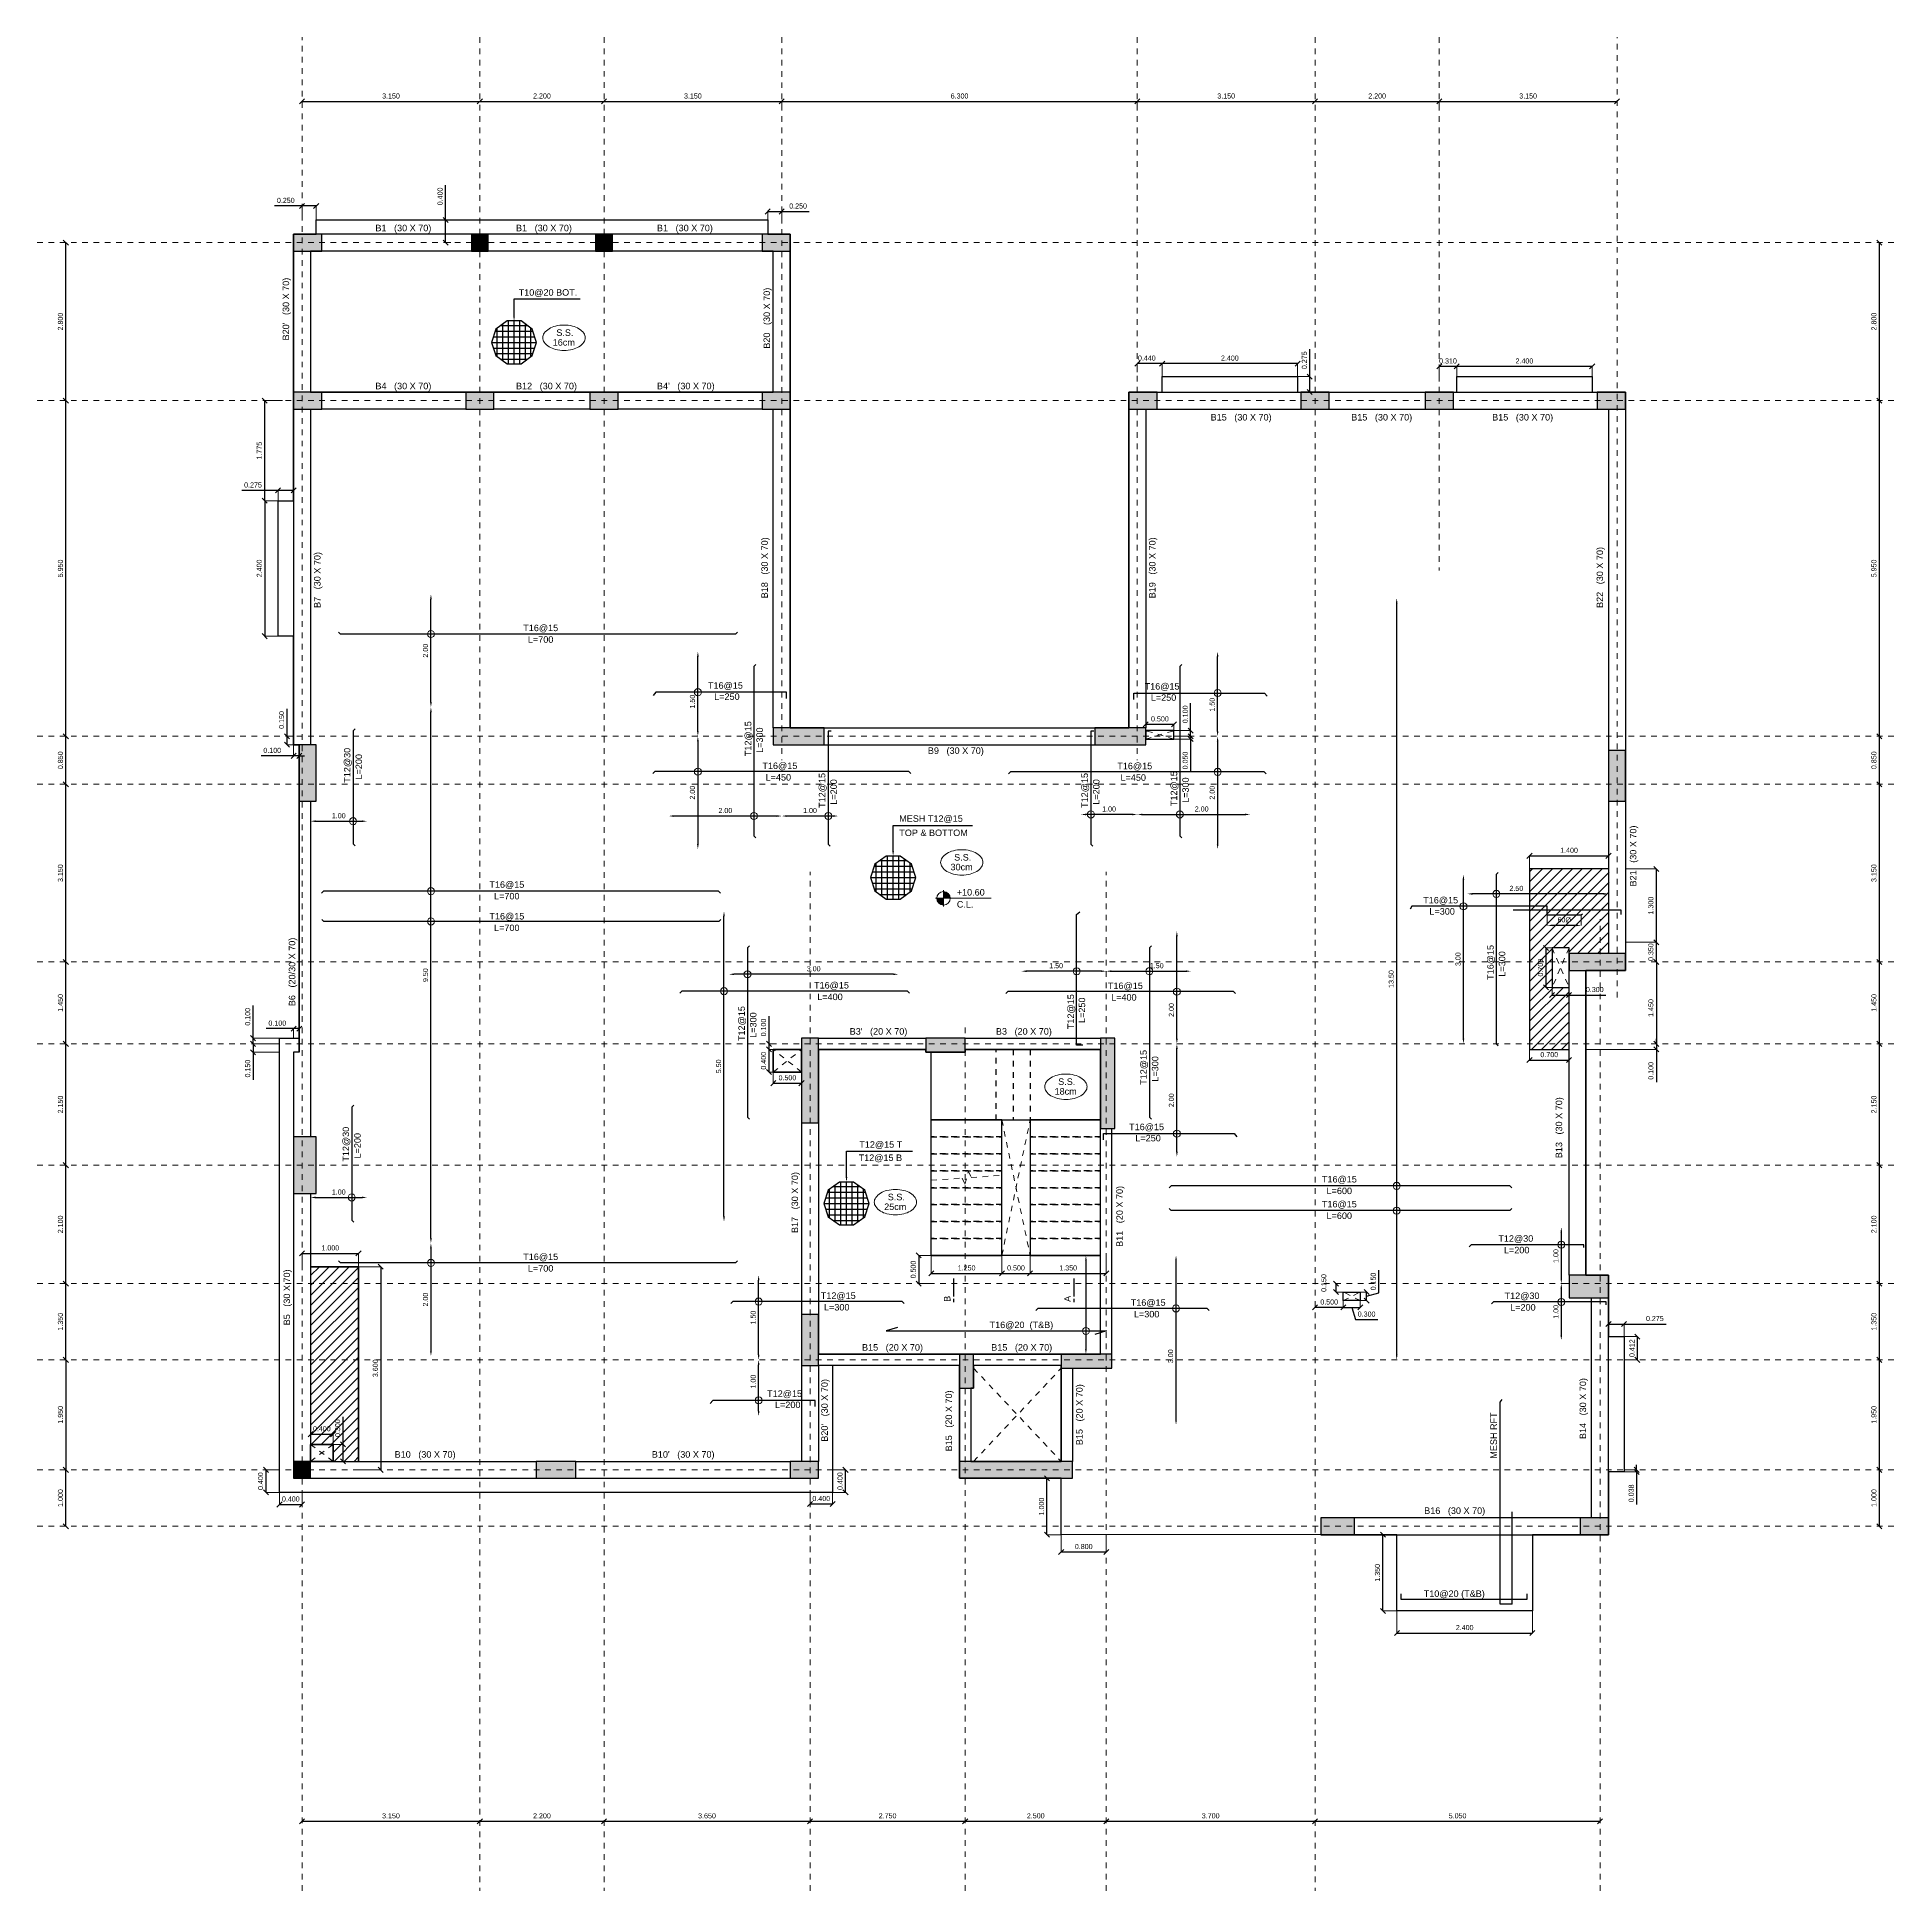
# Model space of a CAD drawing. Header units: inches. Extents: x -11.3 to 41.3, y -1.9 to 32.
# Drawn here: x -2.19 to 30.72, y -1.36 to 31.49 of the extents above; entities that cross this region are included whole.
import ezdxf
from ezdxf import colors
from ezdxf.entities.mleader import LeaderData, LeaderLine
from ezdxf.enums import TextEntityAlignment as Align
from ezdxf.math import Vec2, Vec3

# ---------------------------------------------------------------- set-up
doc = ezdxf.new("R2010")
doc.units = ezdxf.units.IN
doc.header["$MEASUREMENT"] = 0
for name, pattern in [('3RD FLOOR$0$DASHDOT2', [0.5, 0.25, -0.125, 0, -0.125]), ('3RD FLOOR$0$DASHED2', [0.375, 0.25, -0.125]), ('3RD FLOOR$0$HIDDEN', [0.375, 0.25, -0.125]), ('AXES-2ND&3RD$0$CENTER2', [1.125, 0.75, -0.125, 0.125, -0.125]), ('AXES-ROOF$0$CENTER2', [1.125, 0.75, -0.125, 0.125, -0.125])]:
    doc.linetypes.add(name, pattern=pattern)
for name, color, linetype, lineweight in [('3RD FLOOR$0$S-ANNO-DIMS', 4, 'Continuous', 0), ('3RD FLOOR$0$S-ANNO-DIMS @ 50', 4, 'Continuous', 0), ('3RD FLOOR$0$S-CONC-OPEN', 22, 'Continuous', 0), ('3RD FLOOR$0$S-CONC-SECT', 10, 'Continuous', 13), ('3RD FLOOR$0$S-SLAB-EDGE', 2, 'Continuous', 30), ('AXES-2ND&3RD$0$S-AXIS-PLAN', 20, 'AXES-2ND&3RD$0$CENTER2', 18), ('AXES-ROOF$0$S-AXIS-PLAN', 20, 'AXES-ROOF$0$CENTER2', 18), ('COL - 3RD$0$S-CONC-PATH', 253, 'Continuous', 5)]:
    doc.layers.add(name, color=color, linetype=linetype, lineweight=lineweight)
for name, color, linetype in [('Beam20X70', 30, 'Continuous'), ('Beam30X70', 52, 'Continuous'), ('Columns', 4, 'Continuous'), ('Drops', 231, 'Continuous'), ('Opening', 40, 'Continuous'), ('Slab160', 210, 'Continuous'), ('Slab250', 232, 'Continuous'), ('Slab300', 231, 'Continuous')]:
    doc.layers.add(name, color=color, linetype=linetype)
doc.styles.add('3RD FLOOR$0$DMA-T-S', font='sanss___.ttf', dxfattribs={"height": 0.0023})
doc.styles.add('3RD FLOOR$0$DMA-TXT-DIM', font='sanss___.ttf', dxfattribs={"height": 0.0018})
doc.styles.add('3RD FLOOR$0$Standard', font='arial.ttf')
doc.styles.add('AXES-2ND&3RD$0$DMA-TXT-DIM', font='sanss___.ttf', dxfattribs={"height": 0.0018})
doc.styles.add('AXES-ROOF$0$DMA-TXT-DIM', font='sanss___.ttf', dxfattribs={"height": 0.0018})
doc.dimstyles.new('3RD FLOOR$0$DMA-DIM', dxfattribs={"dimtxt": 0.0018, "dimasz": 0.0018, "dimexe": 0, "dimexo": 0, "dimgap": 0.001, "dimtad": 1, "dimdec": 3, "dimlfac": -1, "dimrnd": 0.001, "dimzin": 1, "dimdsep": 46, "dimtxsty": '3RD FLOOR$0$DMA-TXT-DIM', "dimblk": '3RD FLOOR$0$_Oblique', "dimcen": 0.003, "dimclrd": 256, "dimclre": 256, "dimclrt": 2, "dimadec": 3, "dimazin": 0, "dimtfac": 1, "dimtdec": 3, "dimtofl": 0, "dimtmove": 0, "dimatfit": 3, "dimfxl": 0.05, "dimtolj": 1, "dimtzin": 0, "dimlwe": -1, "dimarcsym": 0})
doc.dimstyles.new('AXES-2ND&3RD$0$DMA-DIM', dxfattribs={"dimtxt": 0.0018, "dimasz": 0.0018, "dimexe": 0, "dimexo": 0, "dimgap": 0.001, "dimtad": 1, "dimdec": 3, "dimlfac": -1, "dimrnd": 0.001, "dimzin": 1, "dimdsep": 46, "dimtxsty": 'AXES-2ND&3RD$0$DMA-TXT-DIM', "dimblk": 'AXES-2ND&3RD$0$_Oblique', "dimcen": 0.003, "dimclrd": 256, "dimclre": 256, "dimclrt": 2, "dimadec": 3, "dimazin": 0, "dimtfac": 1, "dimtdec": 3, "dimtofl": 0, "dimtmove": 0, "dimatfit": 3, "dimfxl": 0.05, "dimtolj": 1, "dimtzin": 0, "dimlwe": -1, "dimarcsym": 0})
doc.dimstyles.new('AXES-ROOF$0$DMA-DIM', dxfattribs={"dimtxt": 0.0018, "dimasz": 0.0018, "dimexe": 0, "dimexo": 0, "dimgap": 0.001, "dimtad": 1, "dimdec": 3, "dimlfac": -1, "dimrnd": 0.001, "dimzin": 1, "dimdsep": 46, "dimtxsty": 'AXES-ROOF$0$DMA-TXT-DIM', "dimblk": 'AXES-ROOF$0$_Oblique', "dimcen": 0.003, "dimclrd": 256, "dimclre": 256, "dimclrt": 2, "dimadec": 3, "dimazin": 0, "dimtfac": 1, "dimtdec": 3, "dimtofl": 0, "dimtmove": 0, "dimatfit": 3, "dimfxl": 0.05, "dimtolj": 1, "dimtzin": 0, "dimlwe": -1, "dimarcsym": 0})

# ---------------------------------------------------------------- blocks, each defined once
blk = doc.blocks.new('*U4')
at = {"layer": '3RD FLOOR$0$S-ANNO-DIMS'}
h = blk.add_hatch(color=256, dxfattribs=at)
h.paths.add_polyline_path([(0, 0.0024), (0, 0), (0.0024, 0, 0.414214)])
h.paths.add_polyline_path([(0, 0), (-0.0024, 0, 0.414214), (0, -0.0024)])
for p, q in [((-0.00288, 0), (0.0024, 0)), ((0, 0.00288), (0, -0.00288)), ((0.0039, 0), (0, 0)), ((0.0039, 0), (0.01692, 0))]:
    blk.add_line(p, q, dxfattribs=at)
blk.add_circle((0, 0), 0.0024, dxfattribs=at)
at = {"layer": '3RD FLOOR$0$S-ANNO-DIMS', "style": '3RD FLOOR$0$DMA-T-S', "flags": 4}
blk.add_attdef('0.00', (0.0047, 0.00098), '', height=0.0023, dxfattribs=at)
at = {"layer": '3RD FLOOR$0$S-ANNO-DIMS', "style": '3RD FLOOR$0$DMA-T-S'}
blk.add_attdef('FINISHING', (0.00473, -0.00328), '', height=0.0023, dxfattribs=at)
blk = doc.blocks.new('3RD FLOOR$0$ssnot')
at = {"layer": '3RD FLOOR$0$S-ANNO-DIMS'}
blk.add_lwpolyline([(-0.75, 0, 0.152216), (-0.701, -0.158, 0.106943), (-0.53, -0.318, 0.074343), (-0.3, -0.413, 0.060974), (0, -0.45, 0.060974), (0.3, -0.413, 0.074343), (0.53, -0.318, 0.106943), (0.701, -0.158, 0.152216), (0.75, 0, 0.152216), (0.701, 0.158, 0.106943), (0.53, 0.318, 0.074343), (0.3, 0.413, 0.060974), (0, 0.45, 0.060974), (-0.3, 0.413, 0.074343), (-0.53, 0.318, 0.106943), (-0.701, 0.158, 0.152216)], format="xyb", close=True, dxfattribs=at)
blk = doc.blocks.new('3RD FLOOR$0$_Oblique')
at = {"color": 0, "linetype": 'ByBlock', "lineweight": -2}
blk.add_line((0.5, 0.5), (-0.5, -0.5), dxfattribs=at)
blk = doc.blocks.new('*D179')
at = {"layer": '3RD FLOOR$0$S-ANNO-DIMS', "transparency": 16777216}
for p, q in [((21.9, 4.95), (21.652, 4.95)), ((21.9, 3.6), (21.652, 3.6))]:
    blk.add_line(p, q, dxfattribs=at)
at = {"layer": '3RD FLOOR$0$S-ANNO-DIMS', "lineweight": -2, "transparency": 16777216}
blk.add_line((21.652, 3.6), (21.652, 4.95), dxfattribs=at)
at = {"layer": 'Defpoints', "color": 0, "transparency": 16777216}
for p in [(21.652, 4.95), (21.9, 4.95), (21.9, 3.6)]:
    blk.add_point(p, dxfattribs=at)
at = {"layer": '3RD FLOOR$0$S-ANNO-DIMS', "lineweight": -2, "transparency": 16777216, "xscale": 0.09, "yscale": 0.09, "zscale": 0.09}
for p, rotation in [((21.652, 4.95), 90), ((21.652, 3.6), 270)]:
    blk.add_blockref('3RD FLOOR$0$_Oblique', p, dxfattribs=dict(at, rotation=rotation))
at = {"layer": '3RD FLOOR$0$S-ANNO-DIMS', "transparency": 16777216, "insert": (21.555, 4.275), "char_height": 0.09, "attachment_point": 5, "rotation": 90, "style": '3RD FLOOR$0$DMA-TXT-DIM'}
blk.add_mtext('\\A1;1.350', dxfattribs=at)
blk = doc.blocks.new('*D180')
at = {"layer": '3RD FLOOR$0$S-ANNO-DIMS', "transparency": 16777216}
for p, q in [((21.9, 3.6), (21.9, 3.207)), ((24.3, 3.6), (24.3, 3.207))]:
    blk.add_line(p, q, dxfattribs=at)
at = {"layer": '3RD FLOOR$0$S-ANNO-DIMS', "lineweight": -2, "transparency": 16777216}
blk.add_line((21.9, 3.207), (24.3, 3.207), dxfattribs=at)
at = {"layer": 'Defpoints', "color": 0, "transparency": 16777216}
for p in [(21.9, 3.6), (24.3, 3.6), (24.3, 3.207)]:
    blk.add_point(p, dxfattribs=at)
at = {"layer": '3RD FLOOR$0$S-ANNO-DIMS', "lineweight": -2, "transparency": 16777216, "xscale": 0.09, "yscale": 0.09, "zscale": 0.09, "rotation": 180}
blk.add_blockref('3RD FLOOR$0$_Oblique', (21.9, 3.207), dxfattribs=at)
at = {"layer": '3RD FLOOR$0$S-ANNO-DIMS', "lineweight": -2, "transparency": 16777216, "xscale": 0.09, "yscale": 0.09, "zscale": 0.09}
blk.add_blockref('3RD FLOOR$0$_Oblique', (24.3, 3.207), dxfattribs=at)
at = {"layer": '3RD FLOOR$0$S-ANNO-DIMS', "transparency": 16777216, "insert": (23.1, 3.304), "char_height": 0.09, "attachment_point": 5, "style": '3RD FLOOR$0$DMA-TXT-DIM'}
blk.add_mtext('\\A1;2.400', dxfattribs=at)
blk = doc.blocks.new('*D181')
at = {"layer": '3RD FLOOR$0$S-ANNO-DIMS', "transparency": 16777216}
for p, q in [((25.925, 8.462), (26.162, 8.462)), ((25.925, 8.05), (26.162, 8.05))]:
    blk.add_line(p, q, dxfattribs=at)
at = {"layer": '3RD FLOOR$0$S-ANNO-DIMS', "lineweight": -2, "transparency": 16777216}
blk.add_line((26.162, 8.05), (26.162, 8.462), dxfattribs=at)
at = {"layer": 'Defpoints', "color": 0, "transparency": 16777216}
for p in [(25.925, 8.462), (26.162, 8.462), (25.925, 8.05)]:
    blk.add_point(p, dxfattribs=at)
at = {"layer": '3RD FLOOR$0$S-ANNO-DIMS', "lineweight": -2, "transparency": 16777216, "xscale": 0.09, "yscale": 0.09, "zscale": 0.09}
for p, rotation in [((26.162, 8.462), 90), ((26.162, 8.05), 270)]:
    blk.add_blockref('3RD FLOOR$0$_Oblique', p, dxfattribs=dict(at, rotation=rotation))
at = {"layer": '3RD FLOOR$0$S-ANNO-DIMS', "transparency": 16777216, "insert": (26.066, 8.256), "char_height": 0.09, "attachment_point": 5, "rotation": 90, "style": '3RD FLOOR$0$DMA-TXT-DIM'}
blk.add_mtext('\\A1;0.412', dxfattribs=at)
blk = doc.blocks.new('*D182')
at = {"layer": '3RD FLOOR$0$S-ANNO-DIMS', "transparency": 16777216}
for p, q in [((25.65, 8.462), (25.65, 8.684)), ((25.925, 8.462), (25.925, 8.684))]:
    blk.add_line(p, q, dxfattribs=at)
at = {"layer": '3RD FLOOR$0$S-ANNO-DIMS', "lineweight": -2, "transparency": 16777216}
for p, q in [((25.65, 8.684), (25.925, 8.684)), ((25.925, 8.684), (26.67, 8.684))]:
    blk.add_line(p, q, dxfattribs=at)
at = {"layer": 'Defpoints', "color": 0, "transparency": 16777216}
for p in [(25.65, 8.684), (25.65, 8.462), (25.925, 8.462)]:
    blk.add_point(p, dxfattribs=at)
at = {"layer": '3RD FLOOR$0$S-ANNO-DIMS', "lineweight": -2, "transparency": 16777216, "xscale": 0.09, "yscale": 0.09, "zscale": 0.09, "rotation": 180}
blk.add_blockref('3RD FLOOR$0$_Oblique', (25.65, 8.684), dxfattribs=at)
at = {"layer": '3RD FLOOR$0$S-ANNO-DIMS', "lineweight": -2, "transparency": 16777216, "xscale": 0.09, "yscale": 0.09, "zscale": 0.09}
blk.add_blockref('3RD FLOOR$0$_Oblique', (25.925, 8.684), dxfattribs=at)
at = {"layer": '3RD FLOOR$0$S-ANNO-DIMS', "transparency": 16777216, "insert": (26.471, 8.781), "char_height": 0.09, "attachment_point": 5, "style": '3RD FLOOR$0$DMA-TXT-DIM'}
blk.add_mtext('\\A1;0.275', dxfattribs=at)
blk = doc.blocks.new('*D183')
at = {"layer": '3RD FLOOR$0$S-ANNO-DIMS', "transparency": 16777216}
for p, q in [((25.925, 6.1), (26.148, 6.1)), ((25.925, 6.062), (26.148, 6.062))]:
    blk.add_line(p, q, dxfattribs=at)
at = {"layer": '3RD FLOOR$0$S-ANNO-DIMS', "lineweight": -2, "transparency": 16777216}
for p, q in [((26.148, 6.1), (26.148, 6.19)), ((26.148, 6.1), (26.148, 6.062)), ((26.148, 6.062), (26.148, 5.484))]:
    blk.add_line(p, q, dxfattribs=at)
at = {"layer": 'Defpoints', "color": 0, "transparency": 16777216}
for p in [(25.925, 6.1), (25.925, 6.062), (26.148, 6.1)]:
    blk.add_point(p, dxfattribs=at)
at = {"layer": '3RD FLOOR$0$S-ANNO-DIMS', "lineweight": -2, "transparency": 16777216, "xscale": 0.09, "yscale": 0.09, "zscale": 0.09}
for p, rotation in [((26.148, 6.1), 270), ((26.148, 6.062), 90)]:
    blk.add_blockref('3RD FLOOR$0$_Oblique', p, dxfattribs=dict(at, rotation=rotation))
at = {"layer": '3RD FLOOR$0$S-ANNO-DIMS', "transparency": 16777216, "insert": (26.052, 5.683), "char_height": 0.09, "attachment_point": 5, "rotation": 90, "style": '3RD FLOOR$0$DMA-TXT-DIM'}
blk.add_mtext('\\A1;0.038', dxfattribs=at)
blk = doc.blocks.new('*D184')
at = {"layer": '3RD FLOOR$0$S-ANNO-DIMS', "transparency": 16777216}
for p, q in [((2.5, 9.7), (2.5, 9.936)), ((3.5, 9.7), (3.5, 9.936))]:
    blk.add_line(p, q, dxfattribs=at)
at = {"layer": '3RD FLOOR$0$S-ANNO-DIMS', "lineweight": -2, "transparency": 16777216}
blk.add_line((2.5, 9.936), (3.5, 9.936), dxfattribs=at)
at = {"layer": 'Defpoints', "color": 0, "transparency": 16777216}
for p in [(3.5, 9.936), (2.5, 9.7), (3.5, 9.7)]:
    blk.add_point(p, dxfattribs=at)
at = {"layer": '3RD FLOOR$0$S-ANNO-DIMS', "lineweight": -2, "transparency": 16777216, "xscale": 0.09, "yscale": 0.09, "zscale": 0.09, "rotation": 180}
blk.add_blockref('3RD FLOOR$0$_Oblique', (2.5, 9.936), dxfattribs=at)
at = {"layer": '3RD FLOOR$0$S-ANNO-DIMS', "lineweight": -2, "transparency": 16777216, "xscale": 0.09, "yscale": 0.09, "zscale": 0.09}
blk.add_blockref('3RD FLOOR$0$_Oblique', (3.5, 9.936), dxfattribs=at)
at = {"layer": '3RD FLOOR$0$S-ANNO-DIMS', "transparency": 16777216, "insert": (3, 10.033), "char_height": 0.09, "attachment_point": 5, "style": '3RD FLOOR$0$DMA-TXT-DIM'}
blk.add_mtext('\\A1;1.000', dxfattribs=at)
blk = doc.blocks.new('*D185')
at = {"layer": '3RD FLOOR$0$S-ANNO-DIMS', "transparency": 16777216}
for p, q in [((3.5, 9.7), (3.894, 9.7)), ((3.5, 6.1), (3.894, 6.1))]:
    blk.add_line(p, q, dxfattribs=at)
at = {"layer": '3RD FLOOR$0$S-ANNO-DIMS', "lineweight": -2, "transparency": 16777216}
blk.add_line((3.894, 9.7), (3.894, 6.1), dxfattribs=at)
at = {"layer": 'Defpoints', "color": 0, "transparency": 16777216}
for p in [(3.5, 9.7), (3.5, 6.1), (3.894, 6.1)]:
    blk.add_point(p, dxfattribs=at)
at = {"layer": '3RD FLOOR$0$S-ANNO-DIMS', "lineweight": -2, "transparency": 16777216, "xscale": 0.09, "yscale": 0.09, "zscale": 0.09}
for p, rotation in [((3.894, 9.7), 90), ((3.894, 6.1), 270)]:
    blk.add_blockref('3RD FLOOR$0$_Oblique', p, dxfattribs=dict(at, rotation=rotation))
at = {"layer": '3RD FLOOR$0$S-ANNO-DIMS', "transparency": 16777216, "insert": (3.798, 7.9), "char_height": 0.09, "attachment_point": 5, "rotation": 90, "style": '3RD FLOOR$0$DMA-TXT-DIM'}
blk.add_mtext('\\A1;3.600', dxfattribs=at)
blk = doc.blocks.new('*D186')
at = {"layer": '3RD FLOOR$0$S-ANNO-DIMS', "lineweight": -2, "transparency": 16777216}
for p, q in [((2.35, 13.919), (1.862, 13.919)), ((2.45, 13.919), (2.35, 13.919))]:
    blk.add_line(p, q, dxfattribs=at)
at = {"layer": '3RD FLOOR$0$S-ANNO-DIMS', "transparency": 16777216}
for p, q in [((2.35, 13.75), (2.35, 13.919)), ((2.45, 13.75), (2.45, 13.919))]:
    blk.add_line(p, q, dxfattribs=at)
at = {"layer": 'Defpoints', "color": 0, "transparency": 16777216}
for p in [(2.45, 13.919), (2.35, 13.75), (2.45, 13.75)]:
    blk.add_point(p, dxfattribs=at)
at = {"layer": '3RD FLOOR$0$S-ANNO-DIMS', "lineweight": -2, "transparency": 16777216, "xscale": 0.09, "yscale": 0.09, "zscale": 0.09, "rotation": 180}
blk.add_blockref('3RD FLOOR$0$_Oblique', (2.35, 13.919), dxfattribs=at)
at = {"layer": '3RD FLOOR$0$S-ANNO-DIMS', "lineweight": -2, "transparency": 16777216, "xscale": 0.09, "yscale": 0.09, "zscale": 0.09}
blk.add_blockref('3RD FLOOR$0$_Oblique', (2.45, 13.919), dxfattribs=at)
at = {"layer": '3RD FLOOR$0$S-ANNO-DIMS', "transparency": 16777216, "insert": (2.061, 14.016), "char_height": 0.09, "attachment_point": 5, "style": '3RD FLOOR$0$DMA-TXT-DIM'}
blk.add_mtext('\\A1;0.100', dxfattribs=at)
blk = doc.blocks.new('*D187')
at = {"layer": '3RD FLOOR$0$S-ANNO-DIMS', "lineweight": -2, "transparency": 16777216}
for p, q in [((1.632, 13.75), (1.632, 14.328)), ((1.632, 13.65), (1.632, 13.75)), ((1.632, 13.65), (1.632, 13.56))]:
    blk.add_line(p, q, dxfattribs=at)
at = {"layer": '3RD FLOOR$0$S-ANNO-DIMS', "transparency": 16777216}
for p, q in [((2.1, 13.75), (1.632, 13.75)), ((2.1, 13.65), (1.632, 13.65))]:
    blk.add_line(p, q, dxfattribs=at)
at = {"layer": 'Defpoints', "color": 0, "transparency": 16777216}
for p in [(1.632, 13.65), (2.1, 13.75), (2.1, 13.65)]:
    blk.add_point(p, dxfattribs=at)
at = {"layer": '3RD FLOOR$0$S-ANNO-DIMS', "lineweight": -2, "transparency": 16777216, "xscale": 0.09, "yscale": 0.09, "zscale": 0.09}
for p, rotation in [((1.632, 13.75), 270), ((1.632, 13.65), 90)]:
    blk.add_blockref('3RD FLOOR$0$_Oblique', p, dxfattribs=dict(at, rotation=rotation))
at = {"layer": '3RD FLOOR$0$S-ANNO-DIMS', "transparency": 16777216, "insert": (1.536, 14.129), "char_height": 0.09, "attachment_point": 5, "rotation": 90, "style": '3RD FLOOR$0$DMA-TXT-DIM'}
blk.add_mtext('\\A1;0.100', dxfattribs=at)
blk = doc.blocks.new('*D188')
at = {"layer": '3RD FLOOR$0$S-ANNO-DIMS', "transparency": 16777216}
for p, q in [((11.5, 5.7), (11.5, 5.494)), ((11.9, 5.7), (11.9, 5.494))]:
    blk.add_line(p, q, dxfattribs=at)
at = {"layer": '3RD FLOOR$0$S-ANNO-DIMS', "lineweight": -2, "transparency": 16777216}
blk.add_line((11.9, 5.494), (11.5, 5.494), dxfattribs=at)
at = {"layer": 'Defpoints', "color": 0, "transparency": 16777216}
for p in [(11.5, 5.7), (11.9, 5.7), (11.5, 5.494)]:
    blk.add_point(p, dxfattribs=at)
at = {"layer": '3RD FLOOR$0$S-ANNO-DIMS', "lineweight": -2, "transparency": 16777216, "xscale": 0.09, "yscale": 0.09, "zscale": 0.09, "rotation": 180}
blk.add_blockref('3RD FLOOR$0$_Oblique', (11.5, 5.494), dxfattribs=at)
at = {"layer": '3RD FLOOR$0$S-ANNO-DIMS', "lineweight": -2, "transparency": 16777216, "xscale": 0.09, "yscale": 0.09, "zscale": 0.09}
blk.add_blockref('3RD FLOOR$0$_Oblique', (11.9, 5.494), dxfattribs=at)
at = {"layer": '3RD FLOOR$0$S-ANNO-DIMS', "transparency": 16777216, "insert": (11.7, 5.591), "char_height": 0.09, "attachment_point": 5, "style": '3RD FLOOR$0$DMA-TXT-DIM'}
blk.add_mtext('\\A1;0.400', dxfattribs=at)
blk = doc.blocks.new('*D189')
at = {"layer": '3RD FLOOR$0$S-ANNO-DIMS', "transparency": 16777216}
for p, q in [((11.9, 6.1), (12.129, 6.1)), ((11.9, 5.7), (12.129, 5.7))]:
    blk.add_line(p, q, dxfattribs=at)
at = {"layer": '3RD FLOOR$0$S-ANNO-DIMS', "lineweight": -2, "transparency": 16777216}
blk.add_line((12.129, 5.7), (12.129, 6.1), dxfattribs=at)
at = {"layer": 'Defpoints', "color": 0, "transparency": 16777216}
for p in [(11.9, 6.1), (12.129, 6.1), (11.9, 5.7)]:
    blk.add_point(p, dxfattribs=at)
at = {"layer": '3RD FLOOR$0$S-ANNO-DIMS', "lineweight": -2, "transparency": 16777216, "xscale": 0.09, "yscale": 0.09, "zscale": 0.09}
for p, rotation in [((12.129, 6.1), 90), ((12.129, 5.7), 270)]:
    blk.add_blockref('3RD FLOOR$0$_Oblique', p, dxfattribs=dict(at, rotation=rotation))
at = {"layer": '3RD FLOOR$0$S-ANNO-DIMS', "transparency": 16777216, "insert": (12.032, 5.9), "char_height": 0.09, "attachment_point": 5, "rotation": 90, "style": '3RD FLOOR$0$DMA-TXT-DIM'}
blk.add_mtext('\\A1;0.400', dxfattribs=at)
blk = doc.blocks.new('*D190')
at = {"layer": '3RD FLOOR$0$S-ANNO-DIMS', "transparency": 16777216}
for p, q in [((15.95, 4.95), (15.95, 4.644)), ((16.75, 4.95), (16.75, 4.644))]:
    blk.add_line(p, q, dxfattribs=at)
at = {"layer": '3RD FLOOR$0$S-ANNO-DIMS', "lineweight": -2, "transparency": 16777216}
blk.add_line((15.95, 4.644), (16.75, 4.644), dxfattribs=at)
at = {"layer": 'Defpoints', "color": 0, "transparency": 16777216}
for p in [(15.95, 4.95), (16.75, 4.95), (16.75, 4.644)]:
    blk.add_point(p, dxfattribs=at)
at = {"layer": '3RD FLOOR$0$S-ANNO-DIMS', "lineweight": -2, "transparency": 16777216, "xscale": 0.09, "yscale": 0.09, "zscale": 0.09, "rotation": 180}
blk.add_blockref('3RD FLOOR$0$_Oblique', (15.95, 4.644), dxfattribs=at)
at = {"layer": '3RD FLOOR$0$S-ANNO-DIMS', "lineweight": -2, "transparency": 16777216, "xscale": 0.09, "yscale": 0.09, "zscale": 0.09}
blk.add_blockref('3RD FLOOR$0$_Oblique', (16.75, 4.644), dxfattribs=at)
at = {"layer": '3RD FLOOR$0$S-ANNO-DIMS', "transparency": 16777216, "insert": (16.35, 4.74), "char_height": 0.09, "attachment_point": 5, "style": '3RD FLOOR$0$DMA-TXT-DIM'}
blk.add_mtext('\\A1;0.800', dxfattribs=at)
blk = doc.blocks.new('*D191')
at = {"layer": '3RD FLOOR$0$S-ANNO-DIMS', "transparency": 16777216}
for p, q in [((15.95, 5.95), (15.699, 5.95)), ((15.95, 4.95), (15.699, 4.95))]:
    blk.add_line(p, q, dxfattribs=at)
at = {"layer": '3RD FLOOR$0$S-ANNO-DIMS', "lineweight": -2, "transparency": 16777216}
blk.add_line((15.699, 4.95), (15.699, 5.95), dxfattribs=at)
at = {"layer": 'Defpoints', "color": 0, "transparency": 16777216}
for p in [(15.699, 5.95), (15.95, 5.95), (15.95, 4.95)]:
    blk.add_point(p, dxfattribs=at)
at = {"layer": '3RD FLOOR$0$S-ANNO-DIMS', "lineweight": -2, "transparency": 16777216, "xscale": 0.09, "yscale": 0.09, "zscale": 0.09}
for p, rotation in [((15.699, 5.95), 90), ((15.699, 4.95), 270)]:
    blk.add_blockref('3RD FLOOR$0$_Oblique', p, dxfattribs=dict(at, rotation=rotation))
at = {"layer": '3RD FLOOR$0$S-ANNO-DIMS', "transparency": 16777216, "insert": (15.603, 5.45), "char_height": 0.09, "attachment_point": 5, "rotation": 90, "style": '3RD FLOOR$0$DMA-TXT-DIM'}
blk.add_mtext('\\A1;1.000', dxfattribs=at)
blk = doc.blocks.new('*D192')
at = {"layer": '3RD FLOOR$0$S-ANNO-DIMS', "lineweight": -2, "transparency": 16777216}
for p, q in [((2.075, 23.457), (1.431, 23.457)), ((2.35, 23.457), (2.075, 23.457))]:
    blk.add_line(p, q, dxfattribs=at)
at = {"layer": '3RD FLOOR$0$S-ANNO-DIMS', "transparency": 16777216}
for p, q in [((2.075, 23.275), (2.075, 23.457)), ((2.35, 23.275), (2.35, 23.457))]:
    blk.add_line(p, q, dxfattribs=at)
at = {"layer": 'Defpoints', "color": 0, "transparency": 16777216}
for p in [(2.35, 23.457), (2.075, 23.275), (2.35, 23.275)]:
    blk.add_point(p, dxfattribs=at)
at = {"layer": '3RD FLOOR$0$S-ANNO-DIMS', "lineweight": -2, "transparency": 16777216, "xscale": 0.09, "yscale": 0.09, "zscale": 0.09, "rotation": 180}
blk.add_blockref('3RD FLOOR$0$_Oblique', (2.075, 23.457), dxfattribs=at)
at = {"layer": '3RD FLOOR$0$S-ANNO-DIMS', "lineweight": -2, "transparency": 16777216, "xscale": 0.09, "yscale": 0.09, "zscale": 0.09}
blk.add_blockref('3RD FLOOR$0$_Oblique', (2.35, 23.457), dxfattribs=at)
at = {"layer": '3RD FLOOR$0$S-ANNO-DIMS', "transparency": 16777216, "insert": (1.63, 23.553), "char_height": 0.09, "attachment_point": 5, "style": '3RD FLOOR$0$DMA-TXT-DIM'}
blk.add_mtext('\\A1;0.275', dxfattribs=at)
blk = doc.blocks.new('*D193')
at = {"layer": '3RD FLOOR$0$S-ANNO-DIMS', "transparency": 16777216}
for p, q in [((2.15, 25.05), (1.837, 25.05)), ((2.075, 23.275), (1.837, 23.275))]:
    blk.add_line(p, q, dxfattribs=at)
at = {"layer": '3RD FLOOR$0$S-ANNO-DIMS', "lineweight": -2, "transparency": 16777216}
blk.add_line((1.837, 23.275), (1.837, 25.05), dxfattribs=at)
at = {"layer": 'Defpoints', "color": 0, "transparency": 16777216}
for p in [(1.837, 25.05), (2.15, 25.05), (2.075, 23.275)]:
    blk.add_point(p, dxfattribs=at)
at = {"layer": '3RD FLOOR$0$S-ANNO-DIMS', "lineweight": -2, "transparency": 16777216, "xscale": 0.09, "yscale": 0.09, "zscale": 0.09}
for p, rotation in [((1.837, 25.05), 90), ((1.837, 23.275), 270)]:
    blk.add_blockref('3RD FLOOR$0$_Oblique', p, dxfattribs=dict(at, rotation=rotation))
at = {"layer": '3RD FLOOR$0$S-ANNO-DIMS', "transparency": 16777216, "insert": (1.741, 24.162), "char_height": 0.09, "attachment_point": 5, "rotation": 90, "style": '3RD FLOOR$0$DMA-TXT-DIM'}
blk.add_mtext('\\A1;1.775', dxfattribs=at)
blk = doc.blocks.new('*D165')
at = {"layer": '3RD FLOOR$0$S-ANNO-DIMS', "transparency": 16777216}
for p, q in [((2.075, 23.275), (1.837, 23.275)), ((2.075, 20.875), (1.837, 20.875))]:
    blk.add_line(p, q, dxfattribs=at)
at = {"layer": '3RD FLOOR$0$S-ANNO-DIMS', "lineweight": -2, "transparency": 16777216}
blk.add_line((1.837, 23.275), (1.837, 20.875), dxfattribs=at)
at = {"layer": 'Defpoints', "color": 0, "transparency": 16777216}
for p in [(2.075, 23.275), (1.837, 20.875), (2.075, 20.875)]:
    blk.add_point(p, dxfattribs=at)
at = {"layer": '3RD FLOOR$0$S-ANNO-DIMS', "lineweight": -2, "transparency": 16777216, "xscale": 0.09, "yscale": 0.09, "zscale": 0.09}
for p, rotation in [((1.837, 23.275), 90), ((1.837, 20.875), 270)]:
    blk.add_blockref('3RD FLOOR$0$_Oblique', p, dxfattribs=dict(at, rotation=rotation))
at = {"layer": '3RD FLOOR$0$S-ANNO-DIMS', "transparency": 16777216, "insert": (1.741, 22.075), "char_height": 0.09, "attachment_point": 5, "rotation": 90, "style": '3RD FLOOR$0$DMA-TXT-DIM'}
blk.add_mtext('\\A1;2.400', dxfattribs=at)
blk = doc.blocks.new('*D166')
at = {"layer": '3RD FLOOR$0$S-ANNO-DIMS', "lineweight": -2, "transparency": 16777216}
for p, q in [((2.233, 19.1), (2.233, 19.588)), ((2.233, 18.95), (2.233, 19.1))]:
    blk.add_line(p, q, dxfattribs=at)
at = {"layer": '3RD FLOOR$0$S-ANNO-DIMS', "transparency": 16777216}
for p, q in [((2.35, 19.1), (2.233, 19.1)), ((2.35, 18.95), (2.233, 18.95))]:
    blk.add_line(p, q, dxfattribs=at)
at = {"layer": 'Defpoints', "color": 0, "transparency": 16777216}
for p in [(2.233, 19.1), (2.35, 19.1), (2.35, 18.95)]:
    blk.add_point(p, dxfattribs=at)
at = {"layer": '3RD FLOOR$0$S-ANNO-DIMS', "lineweight": -2, "transparency": 16777216, "xscale": 0.09, "yscale": 0.09, "zscale": 0.09}
for p, rotation in [((2.233, 19.1), 90), ((2.233, 18.95), 270)]:
    blk.add_blockref('3RD FLOOR$0$_Oblique', p, dxfattribs=dict(at, rotation=rotation))
at = {"layer": '3RD FLOOR$0$S-ANNO-DIMS', "transparency": 16777216, "insert": (2.136, 19.389), "char_height": 0.09, "attachment_point": 5, "rotation": 90, "style": '3RD FLOOR$0$DMA-TXT-DIM'}
blk.add_mtext('\\A1;0.150', dxfattribs=at)
blk = doc.blocks.new('*D167')
at = {"layer": '3RD FLOOR$0$S-ANNO-DIMS', "transparency": 16777216}
for p, q in [((17.74, 25.475), (17.74, 25.705)), ((20.14, 25.475), (20.14, 25.705))]:
    blk.add_line(p, q, dxfattribs=at)
at = {"layer": '3RD FLOOR$0$S-ANNO-DIMS', "lineweight": -2, "transparency": 16777216}
blk.add_line((20.14, 25.705), (17.74, 25.705), dxfattribs=at)
at = {"layer": 'Defpoints', "color": 0, "transparency": 16777216}
for p in [(17.74, 25.705), (17.74, 25.475), (20.14, 25.475)]:
    blk.add_point(p, dxfattribs=at)
at = {"layer": '3RD FLOOR$0$S-ANNO-DIMS', "lineweight": -2, "transparency": 16777216, "xscale": 0.09, "yscale": 0.09, "zscale": 0.09, "rotation": 180}
blk.add_blockref('3RD FLOOR$0$_Oblique', (17.74, 25.705), dxfattribs=at)
at = {"layer": '3RD FLOOR$0$S-ANNO-DIMS', "lineweight": -2, "transparency": 16777216, "xscale": 0.09, "yscale": 0.09, "zscale": 0.09}
blk.add_blockref('3RD FLOOR$0$_Oblique', (20.14, 25.705), dxfattribs=at)
at = {"layer": '3RD FLOOR$0$S-ANNO-DIMS', "transparency": 16777216, "insert": (18.94, 25.802), "char_height": 0.09, "attachment_point": 5, "style": '3RD FLOOR$0$DMA-TXT-DIM'}
blk.add_mtext('\\A1;2.400', dxfattribs=at)
blk = doc.blocks.new('*D168')
at = {"layer": '3RD FLOOR$0$S-ANNO-DIMS', "transparency": 16777216}
for p, q in [((17.3, 25.553), (17.3, 25.705)), ((17.74, 25.475), (17.74, 25.705))]:
    blk.add_line(p, q, dxfattribs=at)
at = {"layer": '3RD FLOOR$0$S-ANNO-DIMS', "lineweight": -2, "transparency": 16777216}
blk.add_line((17.74, 25.705), (17.3, 25.705), dxfattribs=at)
at = {"layer": 'Defpoints', "color": 0, "transparency": 16777216}
for p in [(17.3, 25.705), (17.3, 25.553), (17.74, 25.475)]:
    blk.add_point(p, dxfattribs=at)
at = {"layer": '3RD FLOOR$0$S-ANNO-DIMS', "lineweight": -2, "transparency": 16777216, "xscale": 0.09, "yscale": 0.09, "zscale": 0.09, "rotation": 180}
blk.add_blockref('3RD FLOOR$0$_Oblique', (17.3, 25.705), dxfattribs=at)
at = {"layer": '3RD FLOOR$0$S-ANNO-DIMS', "lineweight": -2, "transparency": 16777216, "xscale": 0.09, "yscale": 0.09, "zscale": 0.09}
blk.add_blockref('3RD FLOOR$0$_Oblique', (17.74, 25.705), dxfattribs=at)
at = {"layer": '3RD FLOOR$0$S-ANNO-DIMS', "transparency": 16777216, "insert": (17.468, 25.802), "char_height": 0.09, "attachment_point": 5, "style": '3RD FLOOR$0$DMA-TXT-DIM'}
blk.add_mtext('\\A1;0.440', dxfattribs=at)
blk = doc.blocks.new('*D169')
at = {"layer": '3RD FLOOR$0$S-ANNO-DIMS', "transparency": 16777216}
for p, q in [((22.96, 25.475), (22.96, 25.655)), ((25.36, 25.475), (25.36, 25.655))]:
    blk.add_line(p, q, dxfattribs=at)
at = {"layer": '3RD FLOOR$0$S-ANNO-DIMS', "lineweight": -2, "transparency": 16777216}
blk.add_line((25.36, 25.655), (22.96, 25.655), dxfattribs=at)
at = {"layer": 'Defpoints', "color": 0, "transparency": 16777216}
for p in [(22.96, 25.655), (22.96, 25.475), (25.36, 25.475)]:
    blk.add_point(p, dxfattribs=at)
at = {"layer": '3RD FLOOR$0$S-ANNO-DIMS', "lineweight": -2, "transparency": 16777216, "xscale": 0.09, "yscale": 0.09, "zscale": 0.09, "rotation": 180}
blk.add_blockref('3RD FLOOR$0$_Oblique', (22.96, 25.655), dxfattribs=at)
at = {"layer": '3RD FLOOR$0$S-ANNO-DIMS', "lineweight": -2, "transparency": 16777216, "xscale": 0.09, "yscale": 0.09, "zscale": 0.09}
blk.add_blockref('3RD FLOOR$0$_Oblique', (25.36, 25.655), dxfattribs=at)
at = {"layer": '3RD FLOOR$0$S-ANNO-DIMS', "transparency": 16777216, "insert": (24.16, 25.751), "char_height": 0.09, "attachment_point": 5, "style": '3RD FLOOR$0$DMA-TXT-DIM'}
blk.add_mtext('\\A1;2.400', dxfattribs=at)
blk = doc.blocks.new('*D170')
at = {"layer": '3RD FLOOR$0$S-ANNO-DIMS', "transparency": 16777216}
for p, q in [((22.65, 25.428), (22.65, 25.655)), ((22.96, 25.475), (22.96, 25.655))]:
    blk.add_line(p, q, dxfattribs=at)
at = {"layer": '3RD FLOOR$0$S-ANNO-DIMS', "lineweight": -2, "transparency": 16777216}
blk.add_line((22.96, 25.655), (22.65, 25.655), dxfattribs=at)
at = {"layer": 'Defpoints', "color": 0, "transparency": 16777216}
for p in [(22.65, 25.655), (22.65, 25.428), (22.96, 25.475)]:
    blk.add_point(p, dxfattribs=at)
at = {"layer": '3RD FLOOR$0$S-ANNO-DIMS', "lineweight": -2, "transparency": 16777216, "xscale": 0.09, "yscale": 0.09, "zscale": 0.09, "rotation": 180}
blk.add_blockref('3RD FLOOR$0$_Oblique', (22.65, 25.655), dxfattribs=at)
at = {"layer": '3RD FLOOR$0$S-ANNO-DIMS', "lineweight": -2, "transparency": 16777216, "xscale": 0.09, "yscale": 0.09, "zscale": 0.09}
blk.add_blockref('3RD FLOOR$0$_Oblique', (22.96, 25.655), dxfattribs=at)
at = {"layer": '3RD FLOOR$0$S-ANNO-DIMS', "transparency": 16777216, "insert": (22.805, 25.751), "char_height": 0.09, "attachment_point": 5, "style": '3RD FLOOR$0$DMA-TXT-DIM'}
blk.add_mtext('\\A1;0.310', dxfattribs=at)
blk = doc.blocks.new('*D171')
at = {"layer": '3RD FLOOR$0$S-ANNO-DIMS', "transparency": 16777216}
for p, q in [((14.9, 9.9), (14.9, 9.581)), ((15.4, 9.9), (15.4, 9.581))]:
    blk.add_line(p, q, dxfattribs=at)
at = {"layer": '3RD FLOOR$0$S-ANNO-DIMS', "lineweight": -2, "transparency": 16777216}
blk.add_line((14.9, 9.581), (15.4, 9.581), dxfattribs=at)
at = {"layer": 'Defpoints', "color": 0, "transparency": 16777216}
for p in [(14.9, 9.9), (15.4, 9.9), (15.4, 9.581)]:
    blk.add_point(p, dxfattribs=at)
at = {"layer": '3RD FLOOR$0$S-ANNO-DIMS', "lineweight": -2, "transparency": 16777216, "xscale": 0.09, "yscale": 0.09, "zscale": 0.09, "rotation": 180}
blk.add_blockref('3RD FLOOR$0$_Oblique', (14.9, 9.581), dxfattribs=at)
at = {"layer": '3RD FLOOR$0$S-ANNO-DIMS', "lineweight": -2, "transparency": 16777216, "xscale": 0.09, "yscale": 0.09, "zscale": 0.09}
blk.add_blockref('3RD FLOOR$0$_Oblique', (15.4, 9.581), dxfattribs=at)
at = {"layer": '3RD FLOOR$0$S-ANNO-DIMS', "transparency": 16777216, "insert": (15.15, 9.678), "char_height": 0.09, "attachment_point": 5, "style": '3RD FLOOR$0$DMA-TXT-DIM'}
blk.add_mtext('\\A1;0.500', dxfattribs=at)
blk = doc.blocks.new('*D172')
at = {"layer": '3RD FLOOR$0$S-ANNO-DIMS', "transparency": 16777216}
for p, q in [((15.4, 9.9), (15.4, 9.581)), ((16.75, 9.9), (16.75, 9.581))]:
    blk.add_line(p, q, dxfattribs=at)
at = {"layer": '3RD FLOOR$0$S-ANNO-DIMS', "lineweight": -2, "transparency": 16777216}
blk.add_line((15.4, 9.581), (16.75, 9.581), dxfattribs=at)
at = {"layer": 'Defpoints', "color": 0, "transparency": 16777216}
for p in [(15.4, 9.9), (16.75, 9.9), (16.75, 9.581)]:
    blk.add_point(p, dxfattribs=at)
at = {"layer": '3RD FLOOR$0$S-ANNO-DIMS', "lineweight": -2, "transparency": 16777216, "xscale": 0.09, "yscale": 0.09, "zscale": 0.09, "rotation": 180}
blk.add_blockref('3RD FLOOR$0$_Oblique', (15.4, 9.581), dxfattribs=at)
at = {"layer": '3RD FLOOR$0$S-ANNO-DIMS', "lineweight": -2, "transparency": 16777216, "xscale": 0.09, "yscale": 0.09, "zscale": 0.09}
blk.add_blockref('3RD FLOOR$0$_Oblique', (16.75, 9.581), dxfattribs=at)
at = {"layer": '3RD FLOOR$0$S-ANNO-DIMS', "transparency": 16777216, "insert": (16.075, 9.678), "char_height": 0.09, "attachment_point": 5, "style": '3RD FLOOR$0$DMA-TXT-DIM'}
blk.add_mtext('\\A1;1.350', dxfattribs=at)
blk = doc.blocks.new('*D173')
at = {"layer": '3RD FLOOR$0$S-ANNO-DIMS', "transparency": 16777216}
for p, q in [((13.65, 9.9), (13.65, 9.581)), ((14.9, 9.9), (14.9, 9.581))]:
    blk.add_line(p, q, dxfattribs=at)
at = {"layer": '3RD FLOOR$0$S-ANNO-DIMS', "lineweight": -2, "transparency": 16777216}
blk.add_line((13.65, 9.581), (14.9, 9.581), dxfattribs=at)
at = {"layer": 'Defpoints', "color": 0, "transparency": 16777216}
for p in [(13.65, 9.9), (14.9, 9.9), (14.9, 9.581)]:
    blk.add_point(p, dxfattribs=at)
at = {"layer": '3RD FLOOR$0$S-ANNO-DIMS', "lineweight": -2, "transparency": 16777216, "xscale": 0.09, "yscale": 0.09, "zscale": 0.09, "rotation": 180}
blk.add_blockref('3RD FLOOR$0$_Oblique', (13.65, 9.581), dxfattribs=at)
at = {"layer": '3RD FLOOR$0$S-ANNO-DIMS', "lineweight": -2, "transparency": 16777216, "xscale": 0.09, "yscale": 0.09, "zscale": 0.09}
blk.add_blockref('3RD FLOOR$0$_Oblique', (14.9, 9.581), dxfattribs=at)
at = {"layer": '3RD FLOOR$0$S-ANNO-DIMS', "transparency": 16777216, "insert": (14.275, 9.678), "char_height": 0.09, "attachment_point": 5, "style": '3RD FLOOR$0$DMA-TXT-DIM'}
blk.add_mtext('\\A1;1.250', dxfattribs=at)
blk = doc.blocks.new('*D174')
at = {"layer": '3RD FLOOR$0$S-ANNO-DIMS', "transparency": 16777216}
for p, q in [((13.65, 9.9), (13.426, 9.9)), ((13.65, 9.4), (13.426, 9.4))]:
    blk.add_line(p, q, dxfattribs=at)
at = {"layer": '3RD FLOOR$0$S-ANNO-DIMS', "lineweight": -2, "transparency": 16777216}
blk.add_line((13.426, 9.9), (13.426, 9.4), dxfattribs=at)
at = {"layer": 'Defpoints', "color": 0, "transparency": 16777216}
for p in [(13.65, 9.9), (13.426, 9.4), (13.65, 9.4)]:
    blk.add_point(p, dxfattribs=at)
at = {"layer": '3RD FLOOR$0$S-ANNO-DIMS', "lineweight": -2, "transparency": 16777216, "xscale": 0.09, "yscale": 0.09, "zscale": 0.09}
for p, rotation in [((13.426, 9.9), 90), ((13.426, 9.4), 270)]:
    blk.add_blockref('3RD FLOOR$0$_Oblique', p, dxfattribs=dict(at, rotation=rotation))
at = {"layer": '3RD FLOOR$0$S-ANNO-DIMS', "transparency": 16777216, "insert": (13.33, 9.65), "char_height": 0.09, "attachment_point": 5, "rotation": 90, "style": '3RD FLOOR$0$DMA-TXT-DIM'}
blk.add_mtext('\\A1;0.500', dxfattribs=at)
blk = doc.blocks.new('*D175')
at = {"layer": '3RD FLOOR$0$S-ANNO-DIMS', "transparency": 16777216}
for p, q in [((2.1, 6.1), (1.86, 6.1)), ((2.1, 5.7), (1.86, 5.7))]:
    blk.add_line(p, q, dxfattribs=at)
at = {"layer": '3RD FLOOR$0$S-ANNO-DIMS', "lineweight": -2, "transparency": 16777216}
blk.add_line((1.86, 6.1), (1.86, 5.7), dxfattribs=at)
at = {"layer": 'Defpoints', "color": 0, "transparency": 16777216}
for p in [(2.1, 6.1), (1.86, 5.7), (2.1, 5.7)]:
    blk.add_point(p, dxfattribs=at)
at = {"layer": '3RD FLOOR$0$S-ANNO-DIMS', "lineweight": -2, "transparency": 16777216, "xscale": 0.09, "yscale": 0.09, "zscale": 0.09}
for p, rotation in [((1.86, 6.1), 90), ((1.86, 5.7), 270)]:
    blk.add_blockref('3RD FLOOR$0$_Oblique', p, dxfattribs=dict(at, rotation=rotation))
at = {"layer": '3RD FLOOR$0$S-ANNO-DIMS', "transparency": 16777216, "insert": (1.764, 5.9), "char_height": 0.09, "attachment_point": 5, "rotation": 90, "style": '3RD FLOOR$0$DMA-TXT-DIM'}
blk.add_mtext('\\A1;0.400', dxfattribs=at)
blk = doc.blocks.new('*D341')
at = {"layer": '3RD FLOOR$0$S-ANNO-DIMS', "lineweight": -2, "transparency": 16777216}
blk.add_line((9.976, 10.59), (9.976, 15.91), dxfattribs=at)
at = {"layer": '3RD FLOOR$0$S-ANNO-DIMS', "transparency": 16777216}
for points in [[(9.961, 15.91), (9.991, 15.91), (9.976, 16)], [(9.961, 10.59), (9.991, 10.59), (9.976, 10.5)]]:
    blk.add_solid(points, dxfattribs=at)
at = {"layer": 'Defpoints', "color": 0, "transparency": 16777216}
for p in [(9.976, 16), (9.976, 16), (9.976, 10.5)]:
    blk.add_point(p, dxfattribs=at)
at = {"layer": '3RD FLOOR$0$S-ANNO-DIMS', "transparency": 16777216, "insert": (9.88, 13.25), "char_height": 0.09, "attachment_point": 5, "rotation": 90, "style": '3RD FLOOR$0$DMA-TXT-DIM'}
blk.add_mtext('\\A1;5.50', dxfattribs=at)
blk = doc.blocks.new('*D340')
at = {"layer": '3RD FLOOR$0$S-ANNO-DIMS', "lineweight": -2, "transparency": 16777216}
blk.add_line((18.001, 13.74), (18.001, 15.557), dxfattribs=at)
at = {"layer": '3RD FLOOR$0$S-ANNO-DIMS', "transparency": 16777216}
blk.add_line((18.097, 13.65), (18.001, 13.65), dxfattribs=at)
for points in [[(17.986, 15.557), (18.016, 15.557), (18.001, 15.647)], [(17.986, 13.74), (18.016, 13.74), (18.001, 13.65)]]:
    blk.add_solid(points, dxfattribs=at)
at = {"layer": 'Defpoints', "color": 0, "transparency": 16777216}
for p in [(18.001, 15.647), (18.001, 15.647), (18.097, 13.65)]:
    blk.add_point(p, dxfattribs=at)
at = {"layer": '3RD FLOOR$0$S-ANNO-DIMS', "transparency": 16777216, "insert": (17.904, 14.249), "char_height": 0.09, "attachment_point": 5, "rotation": 90, "style": '3RD FLOOR$0$DMA-TXT-DIM'}
blk.add_mtext('\\A1;2.00', dxfattribs=at)
blk = doc.blocks.new('*D339')
at = {"layer": '3RD FLOOR$0$S-ANNO-DIMS', "lineweight": -2, "transparency": 16777216}
blk.add_line((9.513, 19.19), (9.513, 20.51), dxfattribs=at)
at = {"layer": '3RD FLOOR$0$S-ANNO-DIMS', "transparency": 16777216}
for points in [[(9.498, 20.51), (9.528, 20.51), (9.513, 20.6)], [(9.498, 19.19), (9.528, 19.19), (9.513, 19.1)]]:
    blk.add_solid(points, dxfattribs=at)
at = {"layer": 'Defpoints', "color": 0, "transparency": 16777216}
for p in [(9.513, 20.6), (9.513, 20.6), (9.513, 19.1)]:
    blk.add_point(p, dxfattribs=at)
at = {"layer": '3RD FLOOR$0$S-ANNO-DIMS', "transparency": 16777216, "insert": (9.417, 19.714), "char_height": 0.09, "attachment_point": 5, "rotation": 90, "style": '3RD FLOOR$0$DMA-TXT-DIM'}
blk.add_mtext('\\A1;1.50', dxfattribs=at)
blk = doc.blocks.new('*D338')
at = {"layer": '3RD FLOOR$0$S-ANNO-DIMS', "lineweight": -2, "transparency": 16777216}
blk.add_line((18.723, 19.19), (18.723, 20.51), dxfattribs=at)
at = {"layer": '3RD FLOOR$0$S-ANNO-DIMS', "transparency": 16777216}
for points in [[(18.708, 20.51), (18.738, 20.51), (18.723, 20.6)], [(18.708, 19.19), (18.738, 19.19), (18.723, 19.1)]]:
    blk.add_solid(points, dxfattribs=at)
at = {"layer": 'Defpoints', "color": 0, "transparency": 16777216}
for p in [(18.723, 20.6), (18.723, 20.6), (18.723, 19.1)]:
    blk.add_point(p, dxfattribs=at)
at = {"layer": '3RD FLOOR$0$S-ANNO-DIMS', "transparency": 16777216, "insert": (18.627, 19.66), "char_height": 0.09, "attachment_point": 5, "rotation": 90, "style": '3RD FLOOR$0$DMA-TXT-DIM'}
blk.add_mtext('\\A1;1.50', dxfattribs=at)
blk = doc.blocks.new('*D337')
at = {"layer": '3RD FLOOR$0$S-ANNO-DIMS', "lineweight": -2, "transparency": 16777216}
blk.add_line((17.986, 6.986), (17.986, 9.81), dxfattribs=at)
at = {"layer": '3RD FLOOR$0$S-ANNO-DIMS', "transparency": 16777216}
for points in [[(17.971, 9.81), (18.001, 9.81), (17.986, 9.9)], [(17.971, 6.986), (18.001, 6.986), (17.986, 6.896)]]:
    blk.add_solid(points, dxfattribs=at)
at = {"layer": 'Defpoints', "color": 0, "transparency": 16777216}
for p in [(17.986, 9.9), (17.986, 9.9), (17.986, 6.896)]:
    blk.add_point(p, dxfattribs=at)
at = {"layer": '3RD FLOOR$0$S-ANNO-DIMS', "transparency": 16777216, "insert": (17.89, 8.113), "char_height": 0.09, "attachment_point": 5, "rotation": 90, "style": '3RD FLOOR$0$DMA-TXT-DIM'}
blk.add_mtext('\\A1;3.00', dxfattribs=at)
blk = doc.blocks.new('*D336')
at = {"layer": '3RD FLOOR$0$S-ANNO-DIMS', "lineweight": -2, "transparency": 16777216}
blk.add_line((10.59, 8.14), (10.59, 9.458), dxfattribs=at)
at = {"layer": '3RD FLOOR$0$S-ANNO-DIMS', "transparency": 16777216}
for points in [[(10.575, 9.458), (10.605, 9.458), (10.59, 9.548)], [(10.575, 8.14), (10.605, 8.14), (10.59, 8.05)]]:
    blk.add_solid(points, dxfattribs=at)
at = {"layer": 'Defpoints', "color": 0, "transparency": 16777216}
for p in [(10.59, 9.548), (10.59, 9.548), (10.59, 8.05)]:
    blk.add_point(p, dxfattribs=at)
at = {"layer": '3RD FLOOR$0$S-ANNO-DIMS', "transparency": 16777216, "insert": (10.494, 8.799), "char_height": 0.09, "attachment_point": 5, "rotation": 90, "style": '3RD FLOOR$0$DMA-TXT-DIM'}
blk.add_mtext('\\A1;1.50', dxfattribs=at)
blk = doc.blocks.new('*D335')
at = {"layer": '3RD FLOOR$0$S-ANNO-DIMS', "lineweight": -2, "transparency": 16777216}
blk.add_line((23.079, 13.74), (23.079, 16.56), dxfattribs=at)
at = {"layer": '3RD FLOOR$0$S-ANNO-DIMS', "transparency": 16777216}
for points in [[(23.064, 16.56), (23.094, 16.56), (23.079, 16.65)], [(23.064, 13.74), (23.094, 13.74), (23.079, 13.65)]]:
    blk.add_solid(points, dxfattribs=at)
at = {"layer": 'Defpoints', "color": 0, "transparency": 16777216}
for p in [(23.079, 16.65), (23.079, 16.65), (23.079, 13.65)]:
    blk.add_point(p, dxfattribs=at)
at = {"layer": '3RD FLOOR$0$S-ANNO-DIMS', "transparency": 16777216, "insert": (22.983, 15.15), "char_height": 0.09, "attachment_point": 5, "rotation": 90, "style": '3RD FLOOR$0$DMA-TXT-DIM'}
blk.add_mtext('\\A1;3.00', dxfattribs=at)
blk = doc.blocks.new('*D334')
at = {"layer": '3RD FLOOR$0$S-ANNO-DIMS', "lineweight": -2, "transparency": 16777216}
blk.add_line((16.84, 14.937), (18.16, 14.937), dxfattribs=at)
at = {"layer": '3RD FLOOR$0$S-ANNO-DIMS', "transparency": 16777216}
for points in [[(16.84, 14.952), (16.84, 14.922), (16.75, 14.937)], [(18.16, 14.952), (18.16, 14.922), (18.25, 14.937)]]:
    blk.add_solid(points, dxfattribs=at)
at = {"layer": 'Defpoints', "color": 0, "transparency": 16777216}
for p in [(16.75, 14.937), (18.25, 14.937), (18.25, 14.937)]:
    blk.add_point(p, dxfattribs=at)
at = {"layer": '3RD FLOOR$0$S-ANNO-DIMS', "transparency": 16777216, "insert": (17.644, 15.034), "char_height": 0.09, "attachment_point": 5, "style": '3RD FLOOR$0$DMA-TXT-DIM'}
blk.add_mtext('\\A1;1.50', dxfattribs=at)
blk = doc.blocks.new('*D333')
at = {"layer": '3RD FLOOR$0$S-ANNO-DIMS', "lineweight": -2, "transparency": 16777216}
blk.add_line((16.66, 14.937), (15.34, 14.937), dxfattribs=at)
at = {"layer": '3RD FLOOR$0$S-ANNO-DIMS', "transparency": 16777216}
for points in [[(15.34, 14.952), (15.34, 14.922), (15.25, 14.937)], [(16.66, 14.952), (16.66, 14.922), (16.75, 14.937)]]:
    blk.add_solid(points, dxfattribs=at)
at = {"layer": 'Defpoints', "color": 0, "transparency": 16777216}
for p in [(15.25, 14.937), (15.25, 14.937), (16.75, 14.937)]:
    blk.add_point(p, dxfattribs=at)
at = {"layer": '3RD FLOOR$0$S-ANNO-DIMS', "transparency": 16777216, "insert": (15.862, 15.034), "char_height": 0.09, "attachment_point": 5, "style": '3RD FLOOR$0$DMA-TXT-DIM'}
blk.add_mtext('\\A1;1.50', dxfattribs=at)
blk = doc.blocks.new('*D332')
at = {"layer": '3RD FLOOR$0$S-ANNO-DIMS', "lineweight": -2, "transparency": 16777216}
blk.add_line((12.975, 14.882), (10.155, 14.882), dxfattribs=at)
at = {"layer": '3RD FLOOR$0$S-ANNO-DIMS', "transparency": 16777216}
for points in [[(10.155, 14.897), (10.155, 14.867), (10.065, 14.882)], [(12.975, 14.897), (12.975, 14.867), (13.065, 14.882)]]:
    blk.add_solid(points, dxfattribs=at)
at = {"layer": 'Defpoints', "color": 0, "transparency": 16777216}
for p in [(10.065, 14.882), (10.065, 14.882), (13.065, 14.882)]:
    blk.add_point(p, dxfattribs=at)
at = {"layer": '3RD FLOOR$0$S-ANNO-DIMS', "transparency": 16777216, "insert": (11.565, 14.979), "char_height": 0.09, "attachment_point": 5, "style": '3RD FLOOR$0$DMA-TXT-DIM'}
blk.add_mtext('\\A1;3.00', dxfattribs=at)
blk = doc.blocks.new('*D331')
at = {"layer": '3RD FLOOR$0$S-ANNO-DIMS', "lineweight": -2, "transparency": 16777216}
blk.add_line((10.91, 17.687), (9.09, 17.687), dxfattribs=at)
at = {"layer": '3RD FLOOR$0$S-ANNO-DIMS', "transparency": 16777216}
for points in [[(9.09, 17.702), (9.09, 17.672), (9, 17.687)], [(10.91, 17.702), (10.91, 17.672), (11, 17.687)]]:
    blk.add_solid(points, dxfattribs=at)
at = {"layer": 'Defpoints', "color": 0, "transparency": 16777216}
for p in [(9, 17.687), (9, 17.687), (11, 17.687)]:
    blk.add_point(p, dxfattribs=at)
at = {"layer": '3RD FLOOR$0$S-ANNO-DIMS', "transparency": 16777216, "insert": (10, 17.784), "char_height": 0.09, "attachment_point": 5, "style": '3RD FLOOR$0$DMA-TXT-DIM'}
blk.add_mtext('\\A1;2.00', dxfattribs=at)
blk = doc.blocks.new('*D330')
at = {"layer": '3RD FLOOR$0$S-ANNO-DIMS', "lineweight": -2, "transparency": 16777216}
blk.add_line((17.39, 17.714), (19.21, 17.714), dxfattribs=at)
at = {"layer": '3RD FLOOR$0$S-ANNO-DIMS', "transparency": 16777216}
for points in [[(17.39, 17.729), (17.39, 17.699), (17.3, 17.714)], [(19.21, 17.729), (19.21, 17.699), (19.3, 17.714)]]:
    blk.add_solid(points, dxfattribs=at)
at = {"layer": 'Defpoints', "color": 0, "transparency": 16777216}
for p in [(17.3, 17.714), (19.3, 17.714), (19.3, 17.714)]:
    blk.add_point(p, dxfattribs=at)
at = {"layer": '3RD FLOOR$0$S-ANNO-DIMS', "transparency": 16777216, "insert": (18.44, 17.811), "char_height": 0.09, "attachment_point": 5, "style": '3RD FLOOR$0$DMA-TXT-DIM'}
blk.add_mtext('\\A1;2.00', dxfattribs=at)
blk = doc.blocks.new('*D329')
at = {"layer": '3RD FLOOR$0$S-ANNO-DIMS', "lineweight": -2, "transparency": 16777216}
blk.add_line((25.56, 16.307), (23.24, 16.307), dxfattribs=at)
at = {"layer": '3RD FLOOR$0$S-ANNO-DIMS', "transparency": 16777216}
for points in [[(23.24, 16.322), (23.24, 16.292), (23.15, 16.307)], [(25.56, 16.322), (25.56, 16.292), (25.65, 16.307)]]:
    blk.add_solid(points, dxfattribs=at)
at = {"layer": 'Defpoints', "color": 0, "transparency": 16777216}
for p in [(23.15, 16.307), (23.15, 16.307), (25.65, 16.307)]:
    blk.add_point(p, dxfattribs=at)
at = {"layer": '3RD FLOOR$0$S-ANNO-DIMS', "transparency": 16777216, "insert": (24.016, 16.404), "char_height": 0.09, "attachment_point": 5, "style": '3RD FLOOR$0$DMA-TXT-DIM'}
blk.add_mtext('\\A1;2.50', dxfattribs=at)
blk = doc.blocks.new('*D328')
at = {"layer": '3RD FLOOR$0$S-ANNO-DIMS', "lineweight": -2, "transparency": 16777216}
blk.add_line((2.74, 17.595), (3.56, 17.595), dxfattribs=at)
at = {"layer": '3RD FLOOR$0$S-ANNO-DIMS', "transparency": 16777216}
for points in [[(2.74, 17.61), (2.74, 17.58), (2.65, 17.595)], [(3.56, 17.61), (3.56, 17.58), (3.65, 17.595)]]:
    blk.add_solid(points, dxfattribs=at)
at = {"layer": 'Defpoints', "color": 0, "transparency": 16777216}
for p in [(2.65, 17.595), (3.65, 17.595), (3.65, 17.595)]:
    blk.add_point(p, dxfattribs=at)
at = {"layer": '3RD FLOOR$0$S-ANNO-DIMS', "transparency": 16777216, "insert": (3.15, 17.692), "char_height": 0.09, "attachment_point": 5, "style": '3RD FLOOR$0$DMA-TXT-DIM'}
blk.add_mtext('\\A1;1.00', dxfattribs=at)
blk = doc.blocks.new('*D327')
at = {"layer": '3RD FLOOR$0$S-ANNO-DIMS', "lineweight": -2, "transparency": 16777216}
blk.add_line((2.74, 10.927), (3.56, 10.927), dxfattribs=at)
at = {"layer": '3RD FLOOR$0$S-ANNO-DIMS', "transparency": 16777216}
for points in [[(2.74, 10.942), (2.74, 10.912), (2.65, 10.927)], [(3.56, 10.942), (3.56, 10.912), (3.65, 10.927)]]:
    blk.add_solid(points, dxfattribs=at)
at = {"layer": 'Defpoints', "color": 0, "transparency": 16777216}
for p in [(2.65, 10.927), (3.65, 10.927), (3.65, 10.927)]:
    blk.add_point(p, dxfattribs=at)
at = {"layer": '3RD FLOOR$0$S-ANNO-DIMS', "transparency": 16777216, "insert": (3.15, 11.023), "char_height": 0.09, "attachment_point": 5, "style": '3RD FLOOR$0$DMA-TXT-DIM'}
blk.add_mtext('\\A1;1.00', dxfattribs=at)
blk = doc.blocks.new('*D326')
at = {"layer": '3RD FLOOR$0$S-ANNO-DIMS', "lineweight": -2, "transparency": 16777216}
blk.add_line((4.783, 10.207), (4.783, 19.527), dxfattribs=at)
at = {"layer": '3RD FLOOR$0$S-ANNO-DIMS', "transparency": 16777216}
for points in [[(4.768, 19.527), (4.798, 19.527), (4.783, 19.617)], [(4.768, 10.207), (4.798, 10.207), (4.783, 10.117)]]:
    blk.add_solid(points, dxfattribs=at)
at = {"layer": 'Defpoints', "color": 0, "transparency": 16777216}
for p in [(4.783, 19.617), (4.783, 19.617), (4.783, 10.117)]:
    blk.add_point(p, dxfattribs=at)
at = {"layer": '3RD FLOOR$0$S-ANNO-DIMS', "transparency": 16777216, "insert": (4.687, 14.867), "char_height": 0.09, "attachment_point": 5, "rotation": 90, "style": '3RD FLOOR$0$DMA-TXT-DIM'}
blk.add_mtext('\\A1;9.50', dxfattribs=at)
blk = doc.blocks.new('*D325')
at = {"layer": '3RD FLOOR$0$S-ANNO-DIMS', "lineweight": -2, "transparency": 16777216}
blk.add_line((4.783, 10.027), (4.783, 8.207), dxfattribs=at)
at = {"layer": '3RD FLOOR$0$S-ANNO-DIMS', "transparency": 16777216}
for points in [[(4.768, 10.027), (4.798, 10.027), (4.783, 10.117)], [(4.768, 8.207), (4.798, 8.207), (4.783, 8.117)]]:
    blk.add_solid(points, dxfattribs=at)
at = {"layer": 'Defpoints', "color": 0, "transparency": 16777216}
for p in [(4.783, 10.117), (4.783, 8.117), (4.783, 8.117)]:
    blk.add_point(p, dxfattribs=at)
at = {"layer": '3RD FLOOR$0$S-ANNO-DIMS', "transparency": 16777216, "insert": (4.687, 9.117), "char_height": 0.09, "attachment_point": 5, "rotation": 90, "style": '3RD FLOOR$0$DMA-TXT-DIM'}
blk.add_mtext('\\A1;2.00', dxfattribs=at)
blk = doc.blocks.new('*D324')
at = {"layer": '3RD FLOOR$0$S-ANNO-DIMS', "lineweight": -2, "transparency": 16777216}
blk.add_line((4.783, 19.707), (4.783, 21.527), dxfattribs=at)
at = {"layer": '3RD FLOOR$0$S-ANNO-DIMS', "transparency": 16777216}
for points in [[(4.768, 21.527), (4.798, 21.527), (4.783, 21.617)], [(4.768, 19.707), (4.798, 19.707), (4.783, 19.617)]]:
    blk.add_solid(points, dxfattribs=at)
at = {"layer": 'Defpoints', "color": 0, "transparency": 16777216}
for p in [(4.783, 21.617), (4.783, 21.617), (4.783, 19.617)]:
    blk.add_point(p, dxfattribs=at)
at = {"layer": '3RD FLOOR$0$S-ANNO-DIMS', "transparency": 16777216, "insert": (4.687, 20.617), "char_height": 0.09, "attachment_point": 5, "rotation": 90, "style": '3RD FLOOR$0$DMA-TXT-DIM'}
blk.add_mtext('\\A1;2.00', dxfattribs=at)
blk = doc.blocks.new('*D323')
at = {"layer": '3RD FLOOR$0$S-ANNO-DIMS', "lineweight": -2, "transparency": 16777216}
blk.add_line((21.896, 8.14), (21.896, 21.457), dxfattribs=at)
at = {"layer": '3RD FLOOR$0$S-ANNO-DIMS', "transparency": 16777216}
for points in [[(21.881, 21.457), (21.911, 21.457), (21.896, 21.547)], [(21.881, 8.14), (21.911, 8.14), (21.896, 8.05)]]:
    blk.add_solid(points, dxfattribs=at)
at = {"layer": 'Defpoints', "color": 0, "transparency": 16777216}
for p in [(21.896, 21.547), (21.896, 21.547), (21.896, 8.05)]:
    blk.add_point(p, dxfattribs=at)
at = {"layer": '3RD FLOOR$0$S-ANNO-DIMS', "transparency": 16777216, "insert": (21.8, 14.798), "char_height": 0.09, "attachment_point": 5, "rotation": 90, "style": '3RD FLOOR$0$DMA-TXT-DIM'}
blk.add_mtext('\\A1;13.50', dxfattribs=at)
blk = doc.blocks.new('*D202')
at = {"layer": '3RD FLOOR$0$S-ANNO-DIMS', "lineweight": -2, "transparency": 16777216}
for p, q in [((20.356, 25.475), (20.356, 25.963)), ((20.356, 25.2), (20.356, 25.475))]:
    blk.add_line(p, q, dxfattribs=at)
at = {"layer": '3RD FLOOR$0$S-ANNO-DIMS', "transparency": 16777216}
for p, q in [((20.14, 25.475), (20.356, 25.475)), ((20.244, 25.2), (20.356, 25.2))]:
    blk.add_line(p, q, dxfattribs=at)
at = {"layer": 'Defpoints', "color": 0, "transparency": 16777216}
for p in [(20.14, 25.475), (20.356, 25.475), (20.244, 25.2)]:
    blk.add_point(p, dxfattribs=at)
at = {"layer": '3RD FLOOR$0$S-ANNO-DIMS', "lineweight": -2, "transparency": 16777216, "xscale": 0.09, "yscale": 0.09, "zscale": 0.09}
for p, rotation in [((20.356, 25.475), 90), ((20.356, 25.2), 270)]:
    blk.add_blockref('3RD FLOOR$0$_Oblique', p, dxfattribs=dict(at, rotation=rotation))
at = {"layer": '3RD FLOOR$0$S-ANNO-DIMS', "transparency": 16777216, "insert": (20.26, 25.764), "char_height": 0.09, "attachment_point": 5, "rotation": 90, "style": '3RD FLOOR$0$DMA-TXT-DIM'}
blk.add_mtext('\\A1;0.275', dxfattribs=at)
blk = doc.blocks.new('AXES-2ND&3RD$0$_Oblique')
at = {"color": 0, "linetype": 'ByBlock', "lineweight": -2}
blk.add_line((0.5, 0.5), (-0.5, -0.5), dxfattribs=at)
blk = doc.blocks.new('*D408')
at = {"layer": '3RD FLOOR$0$S-ANNO-DIMS', "transparency": 16777216}
blk.add_line((-1.691, 27.85), (-1.686, 27.85), dxfattribs=at)
at = {"layer": '3RD FLOOR$0$S-ANNO-DIMS', "lineweight": -2, "transparency": 16777216}
blk.add_line((-1.686, 25.05), (-1.686, 27.85), dxfattribs=at)
at = {"layer": 'Defpoints', "color": 0, "transparency": 16777216}
for p in [(-1.691, 27.85), (-1.686, 27.85), (-1.686, 25.05)]:
    blk.add_point(p, dxfattribs=at)
at = {"layer": '3RD FLOOR$0$S-ANNO-DIMS', "lineweight": -2, "transparency": 16777216, "xscale": 0.09, "yscale": 0.09, "zscale": 0.09}
for p, rotation in [((-1.686, 27.85), 90), ((-1.686, 25.05), 270)]:
    blk.add_blockref('AXES-2ND&3RD$0$_Oblique', p, dxfattribs=dict(at, rotation=rotation))
at = {"layer": '3RD FLOOR$0$S-ANNO-DIMS', "transparency": 16777216, "insert": (-1.782, 26.45), "char_height": 0.09, "attachment_point": 5, "rotation": 90, "style": 'AXES-2ND&3RD$0$DMA-TXT-DIM'}
blk.add_mtext('\\A1;2.800', dxfattribs=at)
blk = doc.blocks.new('*D407')
at = {"layer": '3RD FLOOR$0$S-ANNO-DIMS', "lineweight": -2, "transparency": 16777216}
blk.add_line((30.45, 25.05), (30.45, 27.85), dxfattribs=at)
at = {"layer": 'Defpoints', "color": 0, "transparency": 16777216}
for p in [(30.45, 27.85), (30.45, 27.85), (30.45, 25.05)]:
    blk.add_point(p, dxfattribs=at)
at = {"layer": '3RD FLOOR$0$S-ANNO-DIMS', "lineweight": -2, "transparency": 16777216, "xscale": 0.09, "yscale": 0.09, "zscale": 0.09}
for p, rotation in [((30.45, 27.85), 90), ((30.45, 25.05), 270)]:
    blk.add_blockref('AXES-2ND&3RD$0$_Oblique', p, dxfattribs=dict(at, rotation=rotation))
at = {"layer": '3RD FLOOR$0$S-ANNO-DIMS', "transparency": 16777216, "insert": (30.353, 26.45), "char_height": 0.09, "attachment_point": 5, "rotation": 90, "style": 'AXES-2ND&3RD$0$DMA-TXT-DIM'}
blk.add_mtext('\\A1;2.800', dxfattribs=at)
blk = doc.blocks.new('AXES-ROOF$0$_Oblique')
at = {"color": 0, "linetype": 'ByBlock', "lineweight": -2}
blk.add_line((0.5, 0.5), (-0.5, -0.5), dxfattribs=at)
blk = doc.blocks.new('*D405')
at = {"layer": '3RD FLOOR$0$S-ANNO-DIMS', "lineweight": -2, "transparency": 16777216}
blk.add_line((2.5, 30.351), (5.65, 30.351), dxfattribs=at)
at = {"layer": 'Defpoints', "color": 0, "transparency": 16777216}
for p in [(2.5, 30.351), (5.65, 30.351), (5.65, 30.351)]:
    blk.add_point(p, dxfattribs=at)
at = {"layer": '3RD FLOOR$0$S-ANNO-DIMS', "lineweight": -2, "transparency": 16777216, "xscale": 0.09, "yscale": 0.09, "zscale": 0.09, "rotation": 180}
blk.add_blockref('AXES-ROOF$0$_Oblique', (2.5, 30.351), dxfattribs=at)
at = {"layer": '3RD FLOOR$0$S-ANNO-DIMS', "lineweight": -2, "transparency": 16777216, "xscale": 0.09, "yscale": 0.09, "zscale": 0.09}
blk.add_blockref('AXES-ROOF$0$_Oblique', (5.65, 30.351), dxfattribs=at)
at = {"layer": '3RD FLOOR$0$S-ANNO-DIMS', "transparency": 16777216, "insert": (4.075, 30.447), "char_height": 0.09, "attachment_point": 5, "style": 'AXES-ROOF$0$DMA-TXT-DIM'}
blk.add_mtext('\\A1;3.150', dxfattribs=at)
blk = doc.blocks.new('*D403')
at = {"layer": '3RD FLOOR$0$S-ANNO-DIMS', "lineweight": -2, "transparency": 16777216}
blk.add_line((5.65, 30.351), (7.85, 30.351), dxfattribs=at)
at = {"layer": 'Defpoints', "color": 0, "transparency": 16777216}
for p in [(5.65, 30.351), (7.85, 30.351), (7.85, 30.351)]:
    blk.add_point(p, dxfattribs=at)
at = {"layer": '3RD FLOOR$0$S-ANNO-DIMS', "lineweight": -2, "transparency": 16777216, "xscale": 0.09, "yscale": 0.09, "zscale": 0.09, "rotation": 180}
blk.add_blockref('AXES-ROOF$0$_Oblique', (5.65, 30.351), dxfattribs=at)
at = {"layer": '3RD FLOOR$0$S-ANNO-DIMS', "lineweight": -2, "transparency": 16777216, "xscale": 0.09, "yscale": 0.09, "zscale": 0.09}
blk.add_blockref('AXES-ROOF$0$_Oblique', (7.85, 30.351), dxfattribs=at)
at = {"layer": '3RD FLOOR$0$S-ANNO-DIMS', "transparency": 16777216, "insert": (6.75, 30.447), "char_height": 0.09, "attachment_point": 5, "style": 'AXES-ROOF$0$DMA-TXT-DIM'}
blk.add_mtext('\\A1;2.200', dxfattribs=at)
blk = doc.blocks.new('*D401')
at = {"layer": '3RD FLOOR$0$S-ANNO-DIMS', "lineweight": -2, "transparency": 16777216}
blk.add_line((7.85, 30.351), (11, 30.351), dxfattribs=at)
at = {"layer": '3RD FLOOR$0$S-ANNO-DIMS', "transparency": 16777216}
blk.add_line((11, 30.261), (11, 30.351), dxfattribs=at)
at = {"layer": 'Defpoints', "color": 0, "transparency": 16777216}
for p in [(7.85, 30.351), (11, 30.351), (11, 30.261)]:
    blk.add_point(p, dxfattribs=at)
at = {"layer": '3RD FLOOR$0$S-ANNO-DIMS', "lineweight": -2, "transparency": 16777216, "xscale": 0.09, "yscale": 0.09, "zscale": 0.09, "rotation": 180}
blk.add_blockref('AXES-ROOF$0$_Oblique', (7.85, 30.351), dxfattribs=at)
at = {"layer": '3RD FLOOR$0$S-ANNO-DIMS', "lineweight": -2, "transparency": 16777216, "xscale": 0.09, "yscale": 0.09, "zscale": 0.09}
blk.add_blockref('AXES-ROOF$0$_Oblique', (11, 30.351), dxfattribs=at)
at = {"layer": '3RD FLOOR$0$S-ANNO-DIMS', "transparency": 16777216, "insert": (9.425, 30.447), "char_height": 0.09, "attachment_point": 5, "style": 'AXES-ROOF$0$DMA-TXT-DIM'}
blk.add_mtext('\\A1;3.150', dxfattribs=at)
blk = doc.blocks.new('*D399')
at = {"layer": '3RD FLOOR$0$S-ANNO-DIMS', "lineweight": -2, "transparency": 16777216}
blk.add_line((17.3, 30.351), (20.45, 30.351), dxfattribs=at)
at = {"layer": 'Defpoints', "color": 0, "transparency": 16777216}
for p in [(17.3, 30.351), (20.45, 30.351), (20.45, 30.351)]:
    blk.add_point(p, dxfattribs=at)
at = {"layer": '3RD FLOOR$0$S-ANNO-DIMS', "lineweight": -2, "transparency": 16777216, "xscale": 0.09, "yscale": 0.09, "zscale": 0.09, "rotation": 180}
blk.add_blockref('AXES-ROOF$0$_Oblique', (17.3, 30.351), dxfattribs=at)
at = {"layer": '3RD FLOOR$0$S-ANNO-DIMS', "lineweight": -2, "transparency": 16777216, "xscale": 0.09, "yscale": 0.09, "zscale": 0.09}
blk.add_blockref('AXES-ROOF$0$_Oblique', (20.45, 30.351), dxfattribs=at)
at = {"layer": '3RD FLOOR$0$S-ANNO-DIMS', "transparency": 16777216, "insert": (18.875, 30.447), "char_height": 0.09, "attachment_point": 5, "style": 'AXES-ROOF$0$DMA-TXT-DIM'}
blk.add_mtext('\\A1;3.150', dxfattribs=at)
blk = doc.blocks.new('*D397')
at = {"layer": '3RD FLOOR$0$S-ANNO-DIMS', "lineweight": -2, "transparency": 16777216}
blk.add_line((20.45, 30.351), (22.65, 30.351), dxfattribs=at)
at = {"layer": '3RD FLOOR$0$S-ANNO-DIMS', "transparency": 16777216}
blk.add_line((22.65, 30.208), (22.65, 30.351), dxfattribs=at)
at = {"layer": 'Defpoints', "color": 0, "transparency": 16777216}
for p in [(20.45, 30.351), (22.65, 30.351), (22.65, 30.208)]:
    blk.add_point(p, dxfattribs=at)
at = {"layer": '3RD FLOOR$0$S-ANNO-DIMS', "lineweight": -2, "transparency": 16777216, "xscale": 0.09, "yscale": 0.09, "zscale": 0.09, "rotation": 180}
blk.add_blockref('AXES-ROOF$0$_Oblique', (20.45, 30.351), dxfattribs=at)
at = {"layer": '3RD FLOOR$0$S-ANNO-DIMS', "lineweight": -2, "transparency": 16777216, "xscale": 0.09, "yscale": 0.09, "zscale": 0.09}
blk.add_blockref('AXES-ROOF$0$_Oblique', (22.65, 30.351), dxfattribs=at)
at = {"layer": '3RD FLOOR$0$S-ANNO-DIMS', "transparency": 16777216, "insert": (21.55, 30.447), "char_height": 0.09, "attachment_point": 5, "style": 'AXES-ROOF$0$DMA-TXT-DIM'}
blk.add_mtext('\\A1;2.200', dxfattribs=at)
blk = doc.blocks.new('*D395')
at = {"layer": '3RD FLOOR$0$S-ANNO-DIMS', "lineweight": -2, "transparency": 16777216}
blk.add_line((2.5, -0.128), (5.65, -0.128), dxfattribs=at)
at = {"layer": 'Defpoints', "color": 0, "transparency": 16777216}
for p in [(2.5, -0.128), (5.65, -0.128), (5.65, -0.128)]:
    blk.add_point(p, dxfattribs=at)
at = {"layer": '3RD FLOOR$0$S-ANNO-DIMS', "lineweight": -2, "transparency": 16777216, "xscale": 0.09, "yscale": 0.09, "zscale": 0.09, "rotation": 180}
blk.add_blockref('AXES-ROOF$0$_Oblique', (2.5, -0.128), dxfattribs=at)
at = {"layer": '3RD FLOOR$0$S-ANNO-DIMS', "lineweight": -2, "transparency": 16777216, "xscale": 0.09, "yscale": 0.09, "zscale": 0.09}
blk.add_blockref('AXES-ROOF$0$_Oblique', (5.65, -0.128), dxfattribs=at)
at = {"layer": '3RD FLOOR$0$S-ANNO-DIMS', "transparency": 16777216, "insert": (4.075, -0.032), "char_height": 0.09, "attachment_point": 5, "style": 'AXES-ROOF$0$DMA-TXT-DIM'}
blk.add_mtext('\\A1;3.150', dxfattribs=at)
blk = doc.blocks.new('*D393')
at = {"layer": '3RD FLOOR$0$S-ANNO-DIMS', "lineweight": -2, "transparency": 16777216}
blk.add_line((5.65, -0.128), (7.85, -0.128), dxfattribs=at)
at = {"layer": 'Defpoints', "color": 0, "transparency": 16777216}
for p in [(5.65, -0.128), (7.85, -0.128), (7.85, -0.128)]:
    blk.add_point(p, dxfattribs=at)
at = {"layer": '3RD FLOOR$0$S-ANNO-DIMS', "lineweight": -2, "transparency": 16777216, "xscale": 0.09, "yscale": 0.09, "zscale": 0.09, "rotation": 180}
blk.add_blockref('AXES-ROOF$0$_Oblique', (5.65, -0.128), dxfattribs=at)
at = {"layer": '3RD FLOOR$0$S-ANNO-DIMS', "lineweight": -2, "transparency": 16777216, "xscale": 0.09, "yscale": 0.09, "zscale": 0.09}
blk.add_blockref('AXES-ROOF$0$_Oblique', (7.85, -0.128), dxfattribs=at)
at = {"layer": '3RD FLOOR$0$S-ANNO-DIMS', "transparency": 16777216, "insert": (6.75, -0.032), "char_height": 0.09, "attachment_point": 5, "style": 'AXES-ROOF$0$DMA-TXT-DIM'}
blk.add_mtext('\\A1;2.200', dxfattribs=at)
blk = doc.blocks.new('*D391')
at = {"layer": '3RD FLOOR$0$S-ANNO-DIMS', "lineweight": -2, "transparency": 16777216}
blk.add_line((7.85, -0.128), (11.5, -0.128), dxfattribs=at)
at = {"layer": 'Defpoints', "color": 0, "transparency": 16777216}
for p in [(7.85, -0.128), (11.5, -0.128), (11.5, -0.128)]:
    blk.add_point(p, dxfattribs=at)
at = {"layer": '3RD FLOOR$0$S-ANNO-DIMS', "lineweight": -2, "transparency": 16777216, "xscale": 0.09, "yscale": 0.09, "zscale": 0.09, "rotation": 180}
blk.add_blockref('AXES-ROOF$0$_Oblique', (7.85, -0.128), dxfattribs=at)
at = {"layer": '3RD FLOOR$0$S-ANNO-DIMS', "lineweight": -2, "transparency": 16777216, "xscale": 0.09, "yscale": 0.09, "zscale": 0.09}
blk.add_blockref('AXES-ROOF$0$_Oblique', (11.5, -0.128), dxfattribs=at)
at = {"layer": '3RD FLOOR$0$S-ANNO-DIMS', "transparency": 16777216, "insert": (9.675, -0.032), "char_height": 0.09, "attachment_point": 5, "style": 'AXES-ROOF$0$DMA-TXT-DIM'}
blk.add_mtext('\\A1;3.650', dxfattribs=at)
blk = doc.blocks.new('*D389')
at = {"layer": '3RD FLOOR$0$S-ANNO-DIMS', "lineweight": -2, "transparency": 16777216}
blk.add_line((11.5, -0.128), (14.25, -0.128), dxfattribs=at)
at = {"layer": 'Defpoints', "color": 0, "transparency": 16777216}
for p in [(11.5, -0.128), (14.25, -0.128), (14.25, -0.128)]:
    blk.add_point(p, dxfattribs=at)
at = {"layer": '3RD FLOOR$0$S-ANNO-DIMS', "lineweight": -2, "transparency": 16777216, "xscale": 0.09, "yscale": 0.09, "zscale": 0.09, "rotation": 180}
blk.add_blockref('AXES-ROOF$0$_Oblique', (11.5, -0.128), dxfattribs=at)
at = {"layer": '3RD FLOOR$0$S-ANNO-DIMS', "lineweight": -2, "transparency": 16777216, "xscale": 0.09, "yscale": 0.09, "zscale": 0.09}
blk.add_blockref('AXES-ROOF$0$_Oblique', (14.25, -0.128), dxfattribs=at)
at = {"layer": '3RD FLOOR$0$S-ANNO-DIMS', "transparency": 16777216, "insert": (12.875, -0.032), "char_height": 0.09, "attachment_point": 5, "style": 'AXES-ROOF$0$DMA-TXT-DIM'}
blk.add_mtext('\\A1;2.750', dxfattribs=at)
blk = doc.blocks.new('*D387')
at = {"layer": '3RD FLOOR$0$S-ANNO-DIMS', "lineweight": -2, "transparency": 16777216}
blk.add_line((14.25, -0.128), (16.75, -0.128), dxfattribs=at)
at = {"layer": 'Defpoints', "color": 0, "transparency": 16777216}
for p in [(14.25, -0.128), (16.75, -0.128), (16.75, -0.128)]:
    blk.add_point(p, dxfattribs=at)
at = {"layer": '3RD FLOOR$0$S-ANNO-DIMS', "lineweight": -2, "transparency": 16777216, "xscale": 0.09, "yscale": 0.09, "zscale": 0.09, "rotation": 180}
blk.add_blockref('AXES-ROOF$0$_Oblique', (14.25, -0.128), dxfattribs=at)
at = {"layer": '3RD FLOOR$0$S-ANNO-DIMS', "lineweight": -2, "transparency": 16777216, "xscale": 0.09, "yscale": 0.09, "zscale": 0.09}
blk.add_blockref('AXES-ROOF$0$_Oblique', (16.75, -0.128), dxfattribs=at)
at = {"layer": '3RD FLOOR$0$S-ANNO-DIMS', "transparency": 16777216, "insert": (15.5, -0.032), "char_height": 0.09, "attachment_point": 5, "style": 'AXES-ROOF$0$DMA-TXT-DIM'}
blk.add_mtext('\\A1;2.500', dxfattribs=at)
blk = doc.blocks.new('*D385')
at = {"layer": '3RD FLOOR$0$S-ANNO-DIMS', "lineweight": -2, "transparency": 16777216}
blk.add_line((16.75, -0.128), (20.45, -0.128), dxfattribs=at)
at = {"layer": 'Defpoints', "color": 0, "transparency": 16777216}
for p in [(16.75, -0.128), (20.45, -0.128), (20.45, -0.128)]:
    blk.add_point(p, dxfattribs=at)
at = {"layer": '3RD FLOOR$0$S-ANNO-DIMS', "lineweight": -2, "transparency": 16777216, "xscale": 0.09, "yscale": 0.09, "zscale": 0.09, "rotation": 180}
blk.add_blockref('AXES-ROOF$0$_Oblique', (16.75, -0.128), dxfattribs=at)
at = {"layer": '3RD FLOOR$0$S-ANNO-DIMS', "lineweight": -2, "transparency": 16777216, "xscale": 0.09, "yscale": 0.09, "zscale": 0.09}
blk.add_blockref('AXES-ROOF$0$_Oblique', (20.45, -0.128), dxfattribs=at)
at = {"layer": '3RD FLOOR$0$S-ANNO-DIMS', "transparency": 16777216, "insert": (18.6, -0.032), "char_height": 0.09, "attachment_point": 5, "style": 'AXES-ROOF$0$DMA-TXT-DIM'}
blk.add_mtext('\\A1;3.700', dxfattribs=at)
blk = doc.blocks.new('*D383')
at = {"layer": '3RD FLOOR$0$S-ANNO-DIMS', "lineweight": -2, "transparency": 16777216}
blk.add_line((20.45, -0.128), (25.5, -0.128), dxfattribs=at)
at = {"layer": 'Defpoints', "color": 0, "transparency": 16777216}
for p in [(20.45, -0.128), (25.5, -0.128), (25.5, -0.128)]:
    blk.add_point(p, dxfattribs=at)
at = {"layer": '3RD FLOOR$0$S-ANNO-DIMS', "lineweight": -2, "transparency": 16777216, "xscale": 0.09, "yscale": 0.09, "zscale": 0.09, "rotation": 180}
blk.add_blockref('AXES-ROOF$0$_Oblique', (20.45, -0.128), dxfattribs=at)
at = {"layer": '3RD FLOOR$0$S-ANNO-DIMS', "lineweight": -2, "transparency": 16777216, "xscale": 0.09, "yscale": 0.09, "zscale": 0.09}
blk.add_blockref('AXES-ROOF$0$_Oblique', (25.5, -0.128), dxfattribs=at)
at = {"layer": '3RD FLOOR$0$S-ANNO-DIMS', "transparency": 16777216, "insert": (22.975, -0.032), "char_height": 0.09, "attachment_point": 5, "style": 'AXES-ROOF$0$DMA-TXT-DIM'}
blk.add_mtext('\\A1;5.050', dxfattribs=at)
blk = doc.blocks.new('*D381')
at = {"layer": '3RD FLOOR$0$S-ANNO-DIMS', "lineweight": -2, "transparency": 16777216}
blk.add_line((-1.686, 5.1), (-1.686, 6.1), dxfattribs=at)
at = {"layer": 'Defpoints', "color": 0, "transparency": 16777216}
for p in [(-1.686, 6.1), (-1.686, 6.1), (-1.686, 5.1)]:
    blk.add_point(p, dxfattribs=at)
at = {"layer": '3RD FLOOR$0$S-ANNO-DIMS', "lineweight": -2, "transparency": 16777216, "xscale": 0.09, "yscale": 0.09, "zscale": 0.09}
for p, rotation in [((-1.686, 6.1), 90), ((-1.686, 5.1), 270)]:
    blk.add_blockref('AXES-ROOF$0$_Oblique', p, dxfattribs=dict(at, rotation=rotation))
at = {"layer": '3RD FLOOR$0$S-ANNO-DIMS', "transparency": 16777216, "insert": (-1.782, 5.6), "char_height": 0.09, "attachment_point": 5, "rotation": 90, "style": 'AXES-ROOF$0$DMA-TXT-DIM'}
blk.add_mtext('\\A1;1.000', dxfattribs=at)
blk = doc.blocks.new('*D379')
at = {"layer": '3RD FLOOR$0$S-ANNO-DIMS', "lineweight": -2, "transparency": 16777216}
blk.add_line((-1.686, 8.05), (-1.686, 9.4), dxfattribs=at)
at = {"layer": 'Defpoints', "color": 0, "transparency": 16777216}
for p in [(-1.686, 9.4), (-1.686, 9.4), (-1.686, 8.05)]:
    blk.add_point(p, dxfattribs=at)
at = {"layer": '3RD FLOOR$0$S-ANNO-DIMS', "lineweight": -2, "transparency": 16777216, "xscale": 0.09, "yscale": 0.09, "zscale": 0.09}
for p, rotation in [((-1.686, 9.4), 90), ((-1.686, 8.05), 270)]:
    blk.add_blockref('AXES-ROOF$0$_Oblique', p, dxfattribs=dict(at, rotation=rotation))
at = {"layer": '3RD FLOOR$0$S-ANNO-DIMS', "transparency": 16777216, "insert": (-1.782, 8.725), "char_height": 0.09, "attachment_point": 5, "rotation": 90, "style": 'AXES-ROOF$0$DMA-TXT-DIM'}
blk.add_mtext('\\A1;1.350', dxfattribs=at)
blk = doc.blocks.new('*D377')
at = {"layer": '3RD FLOOR$0$S-ANNO-DIMS', "lineweight": -2, "transparency": 16777216}
blk.add_line((-1.686, 9.4), (-1.686, 11.5), dxfattribs=at)
at = {"layer": 'Defpoints', "color": 0, "transparency": 16777216}
for p in [(-1.686, 11.5), (-1.686, 11.5), (-1.686, 9.4)]:
    blk.add_point(p, dxfattribs=at)
at = {"layer": '3RD FLOOR$0$S-ANNO-DIMS', "lineweight": -2, "transparency": 16777216, "xscale": 0.09, "yscale": 0.09, "zscale": 0.09}
for p, rotation in [((-1.686, 11.5), 90), ((-1.686, 9.4), 270)]:
    blk.add_blockref('AXES-ROOF$0$_Oblique', p, dxfattribs=dict(at, rotation=rotation))
at = {"layer": '3RD FLOOR$0$S-ANNO-DIMS', "transparency": 16777216, "insert": (-1.782, 10.45), "char_height": 0.09, "attachment_point": 5, "rotation": 90, "style": 'AXES-ROOF$0$DMA-TXT-DIM'}
blk.add_mtext('\\A1;2.100', dxfattribs=at)
blk = doc.blocks.new('*D375')
at = {"layer": '3RD FLOOR$0$S-ANNO-DIMS', "lineweight": -2, "transparency": 16777216}
blk.add_line((-1.686, 11.5), (-1.686, 13.65), dxfattribs=at)
at = {"layer": 'Defpoints', "color": 0, "transparency": 16777216}
for p in [(-1.686, 13.65), (-1.686, 13.65), (-1.686, 11.5)]:
    blk.add_point(p, dxfattribs=at)
at = {"layer": '3RD FLOOR$0$S-ANNO-DIMS', "lineweight": -2, "transparency": 16777216, "xscale": 0.09, "yscale": 0.09, "zscale": 0.09}
for p, rotation in [((-1.686, 13.65), 90), ((-1.686, 11.5), 270)]:
    blk.add_blockref('AXES-ROOF$0$_Oblique', p, dxfattribs=dict(at, rotation=rotation))
at = {"layer": '3RD FLOOR$0$S-ANNO-DIMS', "transparency": 16777216, "insert": (-1.782, 12.575), "char_height": 0.09, "attachment_point": 5, "rotation": 90, "style": 'AXES-ROOF$0$DMA-TXT-DIM'}
blk.add_mtext('\\A1;2.150', dxfattribs=at)
blk = doc.blocks.new('*D373')
at = {"layer": '3RD FLOOR$0$S-ANNO-DIMS', "lineweight": -2, "transparency": 16777216}
blk.add_line((-1.686, 13.65), (-1.686, 15.1), dxfattribs=at)
at = {"layer": 'Defpoints', "color": 0, "transparency": 16777216}
for p in [(-1.686, 15.1), (-1.686, 15.1), (-1.686, 13.65)]:
    blk.add_point(p, dxfattribs=at)
at = {"layer": '3RD FLOOR$0$S-ANNO-DIMS', "lineweight": -2, "transparency": 16777216, "xscale": 0.09, "yscale": 0.09, "zscale": 0.09}
for p, rotation in [((-1.686, 15.1), 90), ((-1.686, 13.65), 270)]:
    blk.add_blockref('AXES-ROOF$0$_Oblique', p, dxfattribs=dict(at, rotation=rotation))
at = {"layer": '3RD FLOOR$0$S-ANNO-DIMS', "transparency": 16777216, "insert": (-1.782, 14.375), "char_height": 0.09, "attachment_point": 5, "rotation": 90, "style": 'AXES-ROOF$0$DMA-TXT-DIM'}
blk.add_mtext('\\A1;1.450', dxfattribs=at)
blk = doc.blocks.new('*D371')
at = {"layer": '3RD FLOOR$0$S-ANNO-DIMS', "lineweight": -2, "transparency": 16777216}
blk.add_line((-1.686, 15.1), (-1.686, 18.25), dxfattribs=at)
at = {"layer": 'Defpoints', "color": 0, "transparency": 16777216}
for p in [(-1.686, 18.25), (-1.686, 18.25), (-1.686, 15.1)]:
    blk.add_point(p, dxfattribs=at)
at = {"layer": '3RD FLOOR$0$S-ANNO-DIMS', "lineweight": -2, "transparency": 16777216, "xscale": 0.09, "yscale": 0.09, "zscale": 0.09}
for p, rotation in [((-1.686, 18.25), 90), ((-1.686, 15.1), 270)]:
    blk.add_blockref('AXES-ROOF$0$_Oblique', p, dxfattribs=dict(at, rotation=rotation))
at = {"layer": '3RD FLOOR$0$S-ANNO-DIMS', "transparency": 16777216, "insert": (-1.782, 16.675), "char_height": 0.09, "attachment_point": 5, "rotation": 90, "style": 'AXES-ROOF$0$DMA-TXT-DIM'}
blk.add_mtext('\\A1;3.150', dxfattribs=at)
blk = doc.blocks.new('*D369')
at = {"layer": '3RD FLOOR$0$S-ANNO-DIMS', "lineweight": -2, "transparency": 16777216}
blk.add_line((-1.686, 18.25), (-1.686, 19.1), dxfattribs=at)
at = {"layer": 'Defpoints', "color": 0, "transparency": 16777216}
for p in [(-1.686, 19.1), (-1.686, 19.1), (-1.686, 18.25)]:
    blk.add_point(p, dxfattribs=at)
at = {"layer": '3RD FLOOR$0$S-ANNO-DIMS', "lineweight": -2, "transparency": 16777216, "xscale": 0.09, "yscale": 0.09, "zscale": 0.09}
for p, rotation in [((-1.686, 19.1), 90), ((-1.686, 18.25), 270)]:
    blk.add_blockref('AXES-ROOF$0$_Oblique', p, dxfattribs=dict(at, rotation=rotation))
at = {"layer": '3RD FLOOR$0$S-ANNO-DIMS', "transparency": 16777216, "insert": (-1.782, 18.675), "char_height": 0.09, "attachment_point": 5, "rotation": 90, "style": 'AXES-ROOF$0$DMA-TXT-DIM'}
blk.add_mtext('\\A1;0.850', dxfattribs=at)
blk = doc.blocks.new('*D367')
at = {"layer": '3RD FLOOR$0$S-ANNO-DIMS', "lineweight": -2, "transparency": 16777216}
blk.add_line((-1.686, 19.1), (-1.686, 25.05), dxfattribs=at)
at = {"layer": 'Defpoints', "color": 0, "transparency": 16777216}
for p in [(-1.686, 25.05), (-1.686, 25.05), (-1.686, 19.1)]:
    blk.add_point(p, dxfattribs=at)
at = {"layer": '3RD FLOOR$0$S-ANNO-DIMS', "lineweight": -2, "transparency": 16777216, "xscale": 0.09, "yscale": 0.09, "zscale": 0.09}
for p, rotation in [((-1.686, 25.05), 90), ((-1.686, 19.1), 270)]:
    blk.add_blockref('AXES-ROOF$0$_Oblique', p, dxfattribs=dict(at, rotation=rotation))
at = {"layer": '3RD FLOOR$0$S-ANNO-DIMS', "transparency": 16777216, "insert": (-1.782, 22.075), "char_height": 0.09, "attachment_point": 5, "rotation": 90, "style": 'AXES-ROOF$0$DMA-TXT-DIM'}
blk.add_mtext('\\A1;5.950', dxfattribs=at)
blk = doc.blocks.new('*D365')
at = {"layer": '3RD FLOOR$0$S-ANNO-DIMS', "lineweight": -2, "transparency": 16777216}
blk.add_line((30.45, 5.1), (30.45, 6.1), dxfattribs=at)
at = {"layer": 'Defpoints', "color": 0, "transparency": 16777216}
for p in [(30.45, 6.1), (30.45, 6.1), (30.45, 5.1)]:
    blk.add_point(p, dxfattribs=at)
at = {"layer": '3RD FLOOR$0$S-ANNO-DIMS', "lineweight": -2, "transparency": 16777216, "xscale": 0.09, "yscale": 0.09, "zscale": 0.09}
for p, rotation in [((30.45, 6.1), 90), ((30.45, 5.1), 270)]:
    blk.add_blockref('AXES-ROOF$0$_Oblique', p, dxfattribs=dict(at, rotation=rotation))
at = {"layer": '3RD FLOOR$0$S-ANNO-DIMS', "transparency": 16777216, "insert": (30.353, 5.6), "char_height": 0.09, "attachment_point": 5, "rotation": 90, "style": 'AXES-ROOF$0$DMA-TXT-DIM'}
blk.add_mtext('\\A1;1.000', dxfattribs=at)
blk = doc.blocks.new('*D363')
at = {"layer": '3RD FLOOR$0$S-ANNO-DIMS', "lineweight": -2, "transparency": 16777216}
blk.add_line((30.45, 8.05), (30.45, 9.4), dxfattribs=at)
at = {"layer": 'Defpoints', "color": 0, "transparency": 16777216}
for p in [(30.45, 9.4), (30.45, 9.4), (30.45, 8.05)]:
    blk.add_point(p, dxfattribs=at)
at = {"layer": '3RD FLOOR$0$S-ANNO-DIMS', "lineweight": -2, "transparency": 16777216, "xscale": 0.09, "yscale": 0.09, "zscale": 0.09}
for p, rotation in [((30.45, 9.4), 90), ((30.45, 8.05), 270)]:
    blk.add_blockref('AXES-ROOF$0$_Oblique', p, dxfattribs=dict(at, rotation=rotation))
at = {"layer": '3RD FLOOR$0$S-ANNO-DIMS', "transparency": 16777216, "insert": (30.353, 8.725), "char_height": 0.09, "attachment_point": 5, "rotation": 90, "style": 'AXES-ROOF$0$DMA-TXT-DIM'}
blk.add_mtext('\\A1;1.350', dxfattribs=at)
blk = doc.blocks.new('*D361')
at = {"layer": '3RD FLOOR$0$S-ANNO-DIMS', "lineweight": -2, "transparency": 16777216}
blk.add_line((30.45, 9.4), (30.45, 11.5), dxfattribs=at)
at = {"layer": 'Defpoints', "color": 0, "transparency": 16777216}
for p in [(30.45, 11.5), (30.45, 11.5), (30.45, 9.4)]:
    blk.add_point(p, dxfattribs=at)
at = {"layer": '3RD FLOOR$0$S-ANNO-DIMS', "lineweight": -2, "transparency": 16777216, "xscale": 0.09, "yscale": 0.09, "zscale": 0.09}
for p, rotation in [((30.45, 11.5), 90), ((30.45, 9.4), 270)]:
    blk.add_blockref('AXES-ROOF$0$_Oblique', p, dxfattribs=dict(at, rotation=rotation))
at = {"layer": '3RD FLOOR$0$S-ANNO-DIMS', "transparency": 16777216, "insert": (30.353, 10.45), "char_height": 0.09, "attachment_point": 5, "rotation": 90, "style": 'AXES-ROOF$0$DMA-TXT-DIM'}
blk.add_mtext('\\A1;2.100', dxfattribs=at)
blk = doc.blocks.new('*D359')
at = {"layer": '3RD FLOOR$0$S-ANNO-DIMS', "lineweight": -2, "transparency": 16777216}
blk.add_line((30.45, 11.5), (30.45, 13.65), dxfattribs=at)
at = {"layer": 'Defpoints', "color": 0, "transparency": 16777216}
for p in [(30.45, 13.65), (30.45, 13.65), (30.45, 11.5)]:
    blk.add_point(p, dxfattribs=at)
at = {"layer": '3RD FLOOR$0$S-ANNO-DIMS', "lineweight": -2, "transparency": 16777216, "xscale": 0.09, "yscale": 0.09, "zscale": 0.09}
for p, rotation in [((30.45, 13.65), 90), ((30.45, 11.5), 270)]:
    blk.add_blockref('AXES-ROOF$0$_Oblique', p, dxfattribs=dict(at, rotation=rotation))
at = {"layer": '3RD FLOOR$0$S-ANNO-DIMS', "transparency": 16777216, "insert": (30.353, 12.575), "char_height": 0.09, "attachment_point": 5, "rotation": 90, "style": 'AXES-ROOF$0$DMA-TXT-DIM'}
blk.add_mtext('\\A1;2.150', dxfattribs=at)
blk = doc.blocks.new('*D357')
at = {"layer": '3RD FLOOR$0$S-ANNO-DIMS', "lineweight": -2, "transparency": 16777216}
blk.add_line((30.45, 13.65), (30.45, 15.1), dxfattribs=at)
at = {"layer": 'Defpoints', "color": 0, "transparency": 16777216}
for p in [(30.45, 15.1), (30.45, 15.1), (30.45, 13.65)]:
    blk.add_point(p, dxfattribs=at)
at = {"layer": '3RD FLOOR$0$S-ANNO-DIMS', "lineweight": -2, "transparency": 16777216, "xscale": 0.09, "yscale": 0.09, "zscale": 0.09}
for p, rotation in [((30.45, 15.1), 90), ((30.45, 13.65), 270)]:
    blk.add_blockref('AXES-ROOF$0$_Oblique', p, dxfattribs=dict(at, rotation=rotation))
at = {"layer": '3RD FLOOR$0$S-ANNO-DIMS', "transparency": 16777216, "insert": (30.353, 14.375), "char_height": 0.09, "attachment_point": 5, "rotation": 90, "style": 'AXES-ROOF$0$DMA-TXT-DIM'}
blk.add_mtext('\\A1;1.450', dxfattribs=at)
blk = doc.blocks.new('*D355')
at = {"layer": '3RD FLOOR$0$S-ANNO-DIMS', "lineweight": -2, "transparency": 16777216}
blk.add_line((30.45, 15.1), (30.45, 18.25), dxfattribs=at)
at = {"layer": 'Defpoints', "color": 0, "transparency": 16777216}
for p in [(30.45, 18.25), (30.45, 18.25), (30.45, 15.1)]:
    blk.add_point(p, dxfattribs=at)
at = {"layer": '3RD FLOOR$0$S-ANNO-DIMS', "lineweight": -2, "transparency": 16777216, "xscale": 0.09, "yscale": 0.09, "zscale": 0.09}
for p, rotation in [((30.45, 18.25), 90), ((30.45, 15.1), 270)]:
    blk.add_blockref('AXES-ROOF$0$_Oblique', p, dxfattribs=dict(at, rotation=rotation))
at = {"layer": '3RD FLOOR$0$S-ANNO-DIMS', "transparency": 16777216, "insert": (30.353, 16.675), "char_height": 0.09, "attachment_point": 5, "rotation": 90, "style": 'AXES-ROOF$0$DMA-TXT-DIM'}
blk.add_mtext('\\A1;3.150', dxfattribs=at)
blk = doc.blocks.new('*D353')
at = {"layer": '3RD FLOOR$0$S-ANNO-DIMS', "lineweight": -2, "transparency": 16777216}
blk.add_line((30.45, 18.25), (30.45, 19.1), dxfattribs=at)
at = {"layer": 'Defpoints', "color": 0, "transparency": 16777216}
for p in [(30.45, 19.1), (30.45, 19.1), (30.45, 18.25)]:
    blk.add_point(p, dxfattribs=at)
at = {"layer": '3RD FLOOR$0$S-ANNO-DIMS', "lineweight": -2, "transparency": 16777216, "xscale": 0.09, "yscale": 0.09, "zscale": 0.09}
for p, rotation in [((30.45, 19.1), 90), ((30.45, 18.25), 270)]:
    blk.add_blockref('AXES-ROOF$0$_Oblique', p, dxfattribs=dict(at, rotation=rotation))
at = {"layer": '3RD FLOOR$0$S-ANNO-DIMS', "transparency": 16777216, "insert": (30.353, 18.675), "char_height": 0.09, "attachment_point": 5, "rotation": 90, "style": 'AXES-ROOF$0$DMA-TXT-DIM'}
blk.add_mtext('\\A1;0.850', dxfattribs=at)
blk = doc.blocks.new('*D351')
at = {"layer": '3RD FLOOR$0$S-ANNO-DIMS', "lineweight": -2, "transparency": 16777216}
blk.add_line((30.45, 19.1), (30.45, 25.05), dxfattribs=at)
at = {"layer": 'Defpoints', "color": 0, "transparency": 16777216}
for p in [(30.45, 25.05), (30.45, 25.05), (30.45, 19.1)]:
    blk.add_point(p, dxfattribs=at)
at = {"layer": '3RD FLOOR$0$S-ANNO-DIMS', "lineweight": -2, "transparency": 16777216, "xscale": 0.09, "yscale": 0.09, "zscale": 0.09}
for p, rotation in [((30.45, 25.05), 90), ((30.45, 19.1), 270)]:
    blk.add_blockref('AXES-ROOF$0$_Oblique', p, dxfattribs=dict(at, rotation=rotation))
at = {"layer": '3RD FLOOR$0$S-ANNO-DIMS', "transparency": 16777216, "insert": (30.353, 22.075), "char_height": 0.09, "attachment_point": 5, "rotation": 90, "style": 'AXES-ROOF$0$DMA-TXT-DIM'}
blk.add_mtext('\\A1;5.950', dxfattribs=at)
blk = doc.blocks.new('*D349')
at = {"layer": '3RD FLOOR$0$S-ANNO-DIMS', "lineweight": -2, "transparency": 16777216}
blk.add_line((-1.686, 8.05), (-1.686, 6.1), dxfattribs=at)
at = {"layer": 'Defpoints', "color": 0, "transparency": 16777216}
for p in [(-1.686, 8.05), (-1.686, 6.1), (-1.686, 6.1)]:
    blk.add_point(p, dxfattribs=at)
at = {"layer": '3RD FLOOR$0$S-ANNO-DIMS', "lineweight": -2, "transparency": 16777216, "xscale": 0.09, "yscale": 0.09, "zscale": 0.09}
for p, rotation in [((-1.686, 8.05), 90), ((-1.686, 6.1), 270)]:
    blk.add_blockref('AXES-ROOF$0$_Oblique', p, dxfattribs=dict(at, rotation=rotation))
at = {"layer": '3RD FLOOR$0$S-ANNO-DIMS', "transparency": 16777216, "insert": (-1.782, 7.075), "char_height": 0.09, "attachment_point": 5, "rotation": 90, "style": 'AXES-ROOF$0$DMA-TXT-DIM'}
blk.add_mtext('\\A1;1.950', dxfattribs=at)
blk = doc.blocks.new('*D347')
at = {"layer": '3RD FLOOR$0$S-ANNO-DIMS', "lineweight": -2, "transparency": 16777216}
blk.add_line((30.45, 6.1), (30.45, 8.05), dxfattribs=at)
at = {"layer": 'Defpoints', "color": 0, "transparency": 16777216}
for p in [(30.45, 8.05), (30.45, 8.05), (30.45, 6.1)]:
    blk.add_point(p, dxfattribs=at)
at = {"layer": '3RD FLOOR$0$S-ANNO-DIMS', "lineweight": -2, "transparency": 16777216, "xscale": 0.09, "yscale": 0.09, "zscale": 0.09}
for p, rotation in [((30.45, 8.05), 90), ((30.45, 6.1), 270)]:
    blk.add_blockref('AXES-ROOF$0$_Oblique', p, dxfattribs=dict(at, rotation=rotation))
at = {"layer": '3RD FLOOR$0$S-ANNO-DIMS', "transparency": 16777216, "insert": (30.353, 7.075), "char_height": 0.09, "attachment_point": 5, "rotation": 90, "style": 'AXES-ROOF$0$DMA-TXT-DIM'}
blk.add_mtext('\\A1;1.950', dxfattribs=at)
blk = doc.blocks.new('*D345')
at = {"layer": '3RD FLOOR$0$S-ANNO-DIMS', "lineweight": -2, "transparency": 16777216}
blk.add_line((11, 30.351), (17.3, 30.351), dxfattribs=at)
at = {"layer": '3RD FLOOR$0$S-ANNO-DIMS', "transparency": 16777216}
blk.add_line((17.3, 30.261), (17.3, 30.351), dxfattribs=at)
at = {"layer": 'Defpoints', "color": 0, "transparency": 16777216}
for p in [(11, 30.351), (17.3, 30.351), (17.3, 30.261)]:
    blk.add_point(p, dxfattribs=at)
at = {"layer": '3RD FLOOR$0$S-ANNO-DIMS', "lineweight": -2, "transparency": 16777216, "xscale": 0.09, "yscale": 0.09, "zscale": 0.09, "rotation": 180}
blk.add_blockref('AXES-ROOF$0$_Oblique', (11, 30.351), dxfattribs=at)
at = {"layer": '3RD FLOOR$0$S-ANNO-DIMS', "lineweight": -2, "transparency": 16777216, "xscale": 0.09, "yscale": 0.09, "zscale": 0.09}
blk.add_blockref('AXES-ROOF$0$_Oblique', (17.3, 30.351), dxfattribs=at)
at = {"layer": '3RD FLOOR$0$S-ANNO-DIMS', "transparency": 16777216, "insert": (14.15, 30.447), "char_height": 0.09, "attachment_point": 5, "style": 'AXES-ROOF$0$DMA-TXT-DIM'}
blk.add_mtext('\\A1;6.300', dxfattribs=at)
blk = doc.blocks.new('*D343')
at = {"layer": '3RD FLOOR$0$S-ANNO-DIMS', "lineweight": -2, "transparency": 16777216}
blk.add_line((22.65, 30.351), (25.8, 30.351), dxfattribs=at)
at = {"layer": 'Defpoints', "color": 0, "transparency": 16777216}
for p in [(22.65, 30.351), (25.8, 30.351), (25.8, 30.351)]:
    blk.add_point(p, dxfattribs=at)
at = {"layer": '3RD FLOOR$0$S-ANNO-DIMS', "lineweight": -2, "transparency": 16777216, "xscale": 0.09, "yscale": 0.09, "zscale": 0.09, "rotation": 180}
blk.add_blockref('AXES-ROOF$0$_Oblique', (22.65, 30.351), dxfattribs=at)
at = {"layer": '3RD FLOOR$0$S-ANNO-DIMS', "lineweight": -2, "transparency": 16777216, "xscale": 0.09, "yscale": 0.09, "zscale": 0.09}
blk.add_blockref('AXES-ROOF$0$_Oblique', (25.8, 30.351), dxfattribs=at)
at = {"layer": '3RD FLOOR$0$S-ANNO-DIMS', "transparency": 16777216, "insert": (24.225, 30.447), "char_height": 0.09, "attachment_point": 5, "style": 'AXES-ROOF$0$DMA-TXT-DIM'}
blk.add_mtext('\\A1;3.150', dxfattribs=at)
blk = doc.blocks.new('*D245')
at = {"layer": '3RD FLOOR$0$S-ANNO-DIMS', "transparency": 16777216}
for p, q in [((2.35, 18.95), (2.35, 18.753)), ((2.45, 18.95), (2.45, 18.753))]:
    blk.add_line(p, q, dxfattribs=at)
at = {"layer": '3RD FLOOR$0$S-ANNO-DIMS', "lineweight": -2, "transparency": 16777216}
for p, q in [((2.35, 18.753), (1.772, 18.753)), ((2.45, 18.753), (2.35, 18.753)), ((2.45, 18.753), (2.54, 18.753))]:
    blk.add_line(p, q, dxfattribs=at)
at = {"layer": 'Defpoints', "color": 0, "transparency": 16777216}
for p in [(2.35, 18.95), (2.45, 18.95), (2.35, 18.753)]:
    blk.add_point(p, dxfattribs=at)
at = {"layer": '3RD FLOOR$0$S-ANNO-DIMS', "lineweight": -2, "transparency": 16777216, "xscale": 0.09, "yscale": 0.09, "zscale": 0.09}
blk.add_blockref('3RD FLOOR$0$_Oblique', (2.35, 18.753), dxfattribs=at)
at = {"layer": '3RD FLOOR$0$S-ANNO-DIMS', "lineweight": -2, "transparency": 16777216, "xscale": 0.09, "yscale": 0.09, "zscale": 0.09, "rotation": 180}
blk.add_blockref('3RD FLOOR$0$_Oblique', (2.45, 18.753), dxfattribs=at)
at = {"layer": '3RD FLOOR$0$S-ANNO-DIMS', "transparency": 16777216, "insert": (1.971, 18.85), "char_height": 0.09, "attachment_point": 5, "style": '3RD FLOOR$0$DMA-TXT-DIM'}
blk.add_mtext('\\A1;0.100', dxfattribs=at)
blk = doc.blocks.new('*D246')
at = {"layer": '3RD FLOOR$0$S-ANNO-DIMS', "transparency": 16777216}
for p, q in [((2.65, 6.55), (2.65, 6.732)), ((3.05, 6.55), (3.05, 6.732))]:
    blk.add_line(p, q, dxfattribs=at)
at = {"layer": '3RD FLOOR$0$S-ANNO-DIMS', "lineweight": -2, "transparency": 16777216}
blk.add_line((2.65, 6.732), (3.05, 6.732), dxfattribs=at)
at = {"layer": 'Defpoints', "color": 0, "transparency": 16777216}
for p in [(3.05, 6.732), (2.65, 6.55), (3.05, 6.55)]:
    blk.add_point(p, dxfattribs=at)
at = {"layer": '3RD FLOOR$0$S-ANNO-DIMS', "lineweight": -2, "transparency": 16777216, "xscale": 0.09, "yscale": 0.09, "zscale": 0.09, "rotation": 180}
blk.add_blockref('3RD FLOOR$0$_Oblique', (2.65, 6.732), dxfattribs=at)
at = {"layer": '3RD FLOOR$0$S-ANNO-DIMS', "lineweight": -2, "transparency": 16777216, "xscale": 0.09, "yscale": 0.09, "zscale": 0.09}
blk.add_blockref('3RD FLOOR$0$_Oblique', (3.05, 6.732), dxfattribs=at)
at = {"layer": '3RD FLOOR$0$S-ANNO-DIMS', "transparency": 16777216, "insert": (2.85, 6.828), "char_height": 0.09, "attachment_point": 5, "style": '3RD FLOOR$0$DMA-TXT-DIM'}
blk.add_mtext('\\A1;0.400', dxfattribs=at)
blk = doc.blocks.new('*D247')
at = {"layer": '3RD FLOOR$0$S-ANNO-DIMS', "lineweight": -2, "transparency": 16777216}
for p, q in [((3.227, 6.55), (3.227, 7.038)), ((3.227, 6.25), (3.227, 6.55))]:
    blk.add_line(p, q, dxfattribs=at)
at = {"layer": '3RD FLOOR$0$S-ANNO-DIMS', "transparency": 16777216}
for p, q in [((3.05, 6.55), (3.227, 6.55)), ((3.05, 6.25), (3.227, 6.25))]:
    blk.add_line(p, q, dxfattribs=at)
at = {"layer": 'Defpoints', "color": 0, "transparency": 16777216}
for p in [(3.05, 6.55), (3.05, 6.25), (3.227, 6.25)]:
    blk.add_point(p, dxfattribs=at)
at = {"layer": '3RD FLOOR$0$S-ANNO-DIMS', "lineweight": -2, "transparency": 16777216, "xscale": 0.09, "yscale": 0.09, "zscale": 0.09}
for p, rotation in [((3.227, 6.55), 90), ((3.227, 6.25), 270)]:
    blk.add_blockref('3RD FLOOR$0$_Oblique', p, dxfattribs=dict(at, rotation=rotation))
at = {"layer": '3RD FLOOR$0$S-ANNO-DIMS', "transparency": 16777216, "insert": (3.13, 6.839), "char_height": 0.09, "attachment_point": 5, "rotation": 90, "style": '3RD FLOOR$0$DMA-TXT-DIM'}
blk.add_mtext('\\A1;0.300', dxfattribs=at)
blk = doc.blocks.new('*D248')
at = {"layer": '3RD FLOOR$0$S-ANNO-DIMS', "transparency": 16777216}
for p, q in [((24.25, 16.75), (24.25, 16.982)), ((25.65, 16.75), (25.65, 16.982))]:
    blk.add_line(p, q, dxfattribs=at)
at = {"layer": '3RD FLOOR$0$S-ANNO-DIMS', "lineweight": -2, "transparency": 16777216}
blk.add_line((24.25, 16.982), (25.65, 16.982), dxfattribs=at)
at = {"layer": 'Defpoints', "color": 0, "transparency": 16777216}
for p in [(25.65, 16.982), (24.25, 16.75), (25.65, 16.75)]:
    blk.add_point(p, dxfattribs=at)
at = {"layer": '3RD FLOOR$0$S-ANNO-DIMS', "lineweight": -2, "transparency": 16777216, "xscale": 0.09, "yscale": 0.09, "zscale": 0.09, "rotation": 180}
blk.add_blockref('3RD FLOOR$0$_Oblique', (24.25, 16.982), dxfattribs=at)
at = {"layer": '3RD FLOOR$0$S-ANNO-DIMS', "lineweight": -2, "transparency": 16777216, "xscale": 0.09, "yscale": 0.09, "zscale": 0.09}
blk.add_blockref('3RD FLOOR$0$_Oblique', (25.65, 16.982), dxfattribs=at)
at = {"layer": '3RD FLOOR$0$S-ANNO-DIMS', "transparency": 16777216, "insert": (24.95, 17.079), "char_height": 0.09, "attachment_point": 5, "style": '3RD FLOOR$0$DMA-TXT-DIM'}
blk.add_mtext('\\A1;1.400', dxfattribs=at)
blk = doc.blocks.new('*D254')
at = {"layer": '3RD FLOOR$0$S-ANNO-DIMS', "transparency": 16777216}
for p, q in [((24.25, 13.55), (24.25, 13.362)), ((24.95, 13.55), (24.95, 13.362))]:
    blk.add_line(p, q, dxfattribs=at)
at = {"layer": '3RD FLOOR$0$S-ANNO-DIMS', "lineweight": -2, "transparency": 16777216}
blk.add_line((24.25, 13.362), (24.95, 13.362), dxfattribs=at)
at = {"layer": 'Defpoints', "color": 0, "transparency": 16777216}
for p in [(24.25, 13.55), (24.95, 13.55), (24.95, 13.362)]:
    blk.add_point(p, dxfattribs=at)
at = {"layer": '3RD FLOOR$0$S-ANNO-DIMS', "lineweight": -2, "transparency": 16777216, "xscale": 0.09, "yscale": 0.09, "zscale": 0.09, "rotation": 180}
blk.add_blockref('3RD FLOOR$0$_Oblique', (24.25, 13.362), dxfattribs=at)
at = {"layer": '3RD FLOOR$0$S-ANNO-DIMS', "lineweight": -2, "transparency": 16777216, "xscale": 0.09, "yscale": 0.09, "zscale": 0.09}
blk.add_blockref('3RD FLOOR$0$_Oblique', (24.95, 13.362), dxfattribs=at)
at = {"layer": '3RD FLOOR$0$S-ANNO-DIMS', "transparency": 16777216, "insert": (24.6, 13.458), "char_height": 0.09, "attachment_point": 5, "style": '3RD FLOOR$0$DMA-TXT-DIM'}
blk.add_mtext('\\A1;0.700', dxfattribs=at)
blk = doc.blocks.new('*D255')
at = {"layer": '3RD FLOOR$0$S-ANNO-DIMS', "transparency": 16777216}
for p, q in [((25.95, 16.75), (26.497, 16.75)), ((25.95, 15.45), (26.497, 15.45))]:
    blk.add_line(p, q, dxfattribs=at)
at = {"layer": '3RD FLOOR$0$S-ANNO-DIMS', "lineweight": -2, "transparency": 16777216}
blk.add_line((26.497, 15.45), (26.497, 16.75), dxfattribs=at)
at = {"layer": 'Defpoints', "color": 0, "transparency": 16777216}
for p in [(25.95, 16.75), (26.497, 16.75), (25.95, 15.45)]:
    blk.add_point(p, dxfattribs=at)
at = {"layer": '3RD FLOOR$0$S-ANNO-DIMS', "lineweight": -2, "transparency": 16777216, "xscale": 0.09, "yscale": 0.09, "zscale": 0.09}
for p, rotation in [((26.497, 16.75), 90), ((26.497, 15.45), 270)]:
    blk.add_blockref('3RD FLOOR$0$_Oblique', p, dxfattribs=dict(at, rotation=rotation))
at = {"layer": '3RD FLOOR$0$S-ANNO-DIMS', "transparency": 16777216, "insert": (26.4, 16.1), "char_height": 0.09, "attachment_point": 5, "rotation": 90, "style": '3RD FLOOR$0$DMA-TXT-DIM'}
blk.add_mtext('\\A1;1.300', dxfattribs=at)
blk = doc.blocks.new('*D256')
at = {"layer": '3RD FLOOR$0$S-ANNO-DIMS', "lineweight": -2, "transparency": 16777216}
blk.add_line((26.497, 15.1), (26.497, 13.65), dxfattribs=at)
at = {"layer": 'Defpoints', "color": 0, "transparency": 16777216}
for p in [(26.497, 15.1), (26.497, 13.65), (26.497, 13.65)]:
    blk.add_point(p, dxfattribs=at)
at = {"layer": '3RD FLOOR$0$S-ANNO-DIMS', "lineweight": -2, "transparency": 16777216, "xscale": 0.09, "yscale": 0.09, "zscale": 0.09}
for p, rotation in [((26.497, 15.1), 90), ((26.497, 13.65), 270)]:
    blk.add_blockref('3RD FLOOR$0$_Oblique', p, dxfattribs=dict(at, rotation=rotation))
at = {"layer": '3RD FLOOR$0$S-ANNO-DIMS', "transparency": 16777216, "insert": (26.4, 14.285), "char_height": 0.09, "attachment_point": 5, "rotation": 90, "style": '3RD FLOOR$0$DMA-TXT-DIM'}
blk.add_mtext('\\A1;1.450', dxfattribs=at)
blk = doc.blocks.new('*D257')
at = {"layer": '3RD FLOOR$0$S-ANNO-DIMS', "transparency": 16777216}
blk.add_line((25.25, 13.55), (26.497, 13.55), dxfattribs=at)
at = {"layer": '3RD FLOOR$0$S-ANNO-DIMS', "lineweight": -2, "transparency": 16777216}
for p, q in [((26.497, 13.65), (26.497, 13.74)), ((26.497, 13.65), (26.497, 13.55)), ((26.497, 13.55), (26.497, 12.972))]:
    blk.add_line(p, q, dxfattribs=at)
at = {"layer": 'Defpoints', "color": 0, "transparency": 16777216}
for p in [(25.25, 13.55), (26.497, 13.65), (26.497, 13.55)]:
    blk.add_point(p, dxfattribs=at)
at = {"layer": '3RD FLOOR$0$S-ANNO-DIMS', "lineweight": -2, "transparency": 16777216, "xscale": 0.09, "yscale": 0.09, "zscale": 0.09}
for p, rotation in [((26.497, 13.65), 270), ((26.497, 13.55), 90)]:
    blk.add_blockref('3RD FLOOR$0$_Oblique', p, dxfattribs=dict(at, rotation=rotation))
at = {"layer": '3RD FLOOR$0$S-ANNO-DIMS', "transparency": 16777216, "insert": (26.4, 13.171), "char_height": 0.09, "attachment_point": 5, "rotation": 90, "style": '3RD FLOOR$0$DMA-TXT-DIM'}
blk.add_mtext('\\A1;0.100', dxfattribs=at)
blk = doc.blocks.new('*D258')
at = {"layer": '3RD FLOOR$0$S-ANNO-DIMS', "lineweight": -2, "transparency": 16777216}
blk.add_line((26.497, 15.1), (26.497, 15.45), dxfattribs=at)
at = {"layer": 'Defpoints', "color": 0, "transparency": 16777216}
for p in [(26.497, 15.45), (26.497, 15.45), (26.497, 15.1)]:
    blk.add_point(p, dxfattribs=at)
at = {"layer": '3RD FLOOR$0$S-ANNO-DIMS', "lineweight": -2, "transparency": 16777216, "xscale": 0.09, "yscale": 0.09, "zscale": 0.09}
for p, rotation in [((26.497, 15.45), 90), ((26.497, 15.1), 270)]:
    blk.add_blockref('3RD FLOOR$0$_Oblique', p, dxfattribs=dict(at, rotation=rotation))
at = {"layer": '3RD FLOOR$0$S-ANNO-DIMS', "transparency": 16777216, "insert": (26.4, 15.275), "char_height": 0.09, "attachment_point": 5, "rotation": 90, "style": '3RD FLOOR$0$DMA-TXT-DIM'}
blk.add_mtext('\\A1;0.350', dxfattribs=at)
blk = doc.blocks.new('*D259')
at = {"layer": '3RD FLOOR$0$S-ANNO-DIMS', "transparency": 16777216}
for p, q in [((24.65, 14.65), (24.65, 14.514)), ((24.95, 14.65), (24.95, 14.514))]:
    blk.add_line(p, q, dxfattribs=at)
at = {"layer": '3RD FLOOR$0$S-ANNO-DIMS', "lineweight": -2, "transparency": 16777216}
for p, q in [((24.65, 14.514), (24.95, 14.514)), ((24.95, 14.514), (25.604, 14.514))]:
    blk.add_line(p, q, dxfattribs=at)
at = {"layer": 'Defpoints', "color": 0, "transparency": 16777216}
for p in [(24.65, 14.65), (24.95, 14.65), (24.95, 14.514)]:
    blk.add_point(p, dxfattribs=at)
at = {"layer": '3RD FLOOR$0$S-ANNO-DIMS', "lineweight": -2, "transparency": 16777216, "xscale": 0.09, "yscale": 0.09, "zscale": 0.09, "rotation": 180}
blk.add_blockref('3RD FLOOR$0$_Oblique', (24.65, 14.514), dxfattribs=at)
at = {"layer": '3RD FLOOR$0$S-ANNO-DIMS', "lineweight": -2, "transparency": 16777216, "xscale": 0.09, "yscale": 0.09, "zscale": 0.09}
blk.add_blockref('3RD FLOOR$0$_Oblique', (24.95, 14.514), dxfattribs=at)
at = {"layer": '3RD FLOOR$0$S-ANNO-DIMS', "transparency": 16777216, "insert": (25.406, 14.611), "char_height": 0.09, "attachment_point": 5, "style": '3RD FLOOR$0$DMA-TXT-DIM'}
blk.add_mtext('\\A1;0.300', dxfattribs=at)
blk = doc.blocks.new('*D342')
at = {"layer": '3RD FLOOR$0$S-ANNO-DIMS', "transparency": 16777216}
for p, q in [((24.565, 15.927), (24.565, 15.749)), ((25.165, 15.927), (25.165, 15.749))]:
    blk.add_line(p, q, dxfattribs=at)
at = {"layer": '3RD FLOOR$0$S-ANNO-DIMS', "lineweight": -2, "transparency": 16777216}
blk.add_line((25.075, 15.749), (24.655, 15.749), dxfattribs=at)
at = {"layer": '3RD FLOOR$0$S-ANNO-DIMS', "transparency": 16777216}
for points in [[(24.655, 15.764), (24.655, 15.734), (24.565, 15.749)], [(25.075, 15.764), (25.075, 15.734), (25.165, 15.749)]]:
    blk.add_solid(points, dxfattribs=at)
at = {"layer": 'Defpoints', "color": 0, "transparency": 16777216}
for p in [(24.565, 15.927), (25.165, 15.927), (24.565, 15.749)]:
    blk.add_point(p, dxfattribs=at)
at = {"layer": '3RD FLOOR$0$S-ANNO-DIMS', "transparency": 16777216, "insert": (24.865, 15.846), "char_height": 0.09, "attachment_point": 5, "style": '3RD FLOOR$0$DMA-TXT-DIM'}
blk.add_mtext('\\A1;60%%C', dxfattribs=at)
blk = doc.blocks.new('*D261')
at = {"layer": '3RD FLOOR$0$S-ANNO-DIMS', "transparency": 16777216}
for p, q in [((24.65, 15.35), (24.54, 15.35)), ((24.65, 14.65), (24.54, 14.65))]:
    blk.add_line(p, q, dxfattribs=at)
at = {"layer": '3RD FLOOR$0$S-ANNO-DIMS', "lineweight": -2, "transparency": 16777216}
blk.add_line((24.54, 15.35), (24.54, 14.65), dxfattribs=at)
at = {"layer": 'Defpoints', "color": 0, "transparency": 16777216}
for p in [(24.65, 15.35), (24.54, 14.65), (24.65, 14.65)]:
    blk.add_point(p, dxfattribs=at)
at = {"layer": '3RD FLOOR$0$S-ANNO-DIMS', "lineweight": -2, "transparency": 16777216, "xscale": 0.09, "yscale": 0.09, "zscale": 0.09}
for p, rotation in [((24.54, 15.35), 90), ((24.54, 14.65), 270)]:
    blk.add_blockref('3RD FLOOR$0$_Oblique', p, dxfattribs=dict(at, rotation=rotation))
at = {"layer": '3RD FLOOR$0$S-ANNO-DIMS', "transparency": 16777216, "insert": (24.444, 15), "char_height": 0.09, "attachment_point": 5, "rotation": 90, "style": '3RD FLOOR$0$DMA-TXT-DIM'}
blk.add_mtext('\\A1;0.700', dxfattribs=at)
blk = doc.blocks.new('3RD FLOOR$0$SN')
for p, q in [((0.19, 0), (0, 0)), ((1.31, 0), (0.31, 0))]:
    blk.add_line(p, q)
blk = doc.blocks.new('*D322')
at = {"layer": '3RD FLOOR$0$S-ANNO-DIMS', "lineweight": -2, "transparency": 16777216}
blk.add_line((11.91, 17.687), (11.09, 17.687), dxfattribs=at)
at = {"layer": '3RD FLOOR$0$S-ANNO-DIMS', "transparency": 16777216}
for points in [[(11.09, 17.702), (11.09, 17.672), (11, 17.687)], [(11.91, 17.702), (11.91, 17.672), (12, 17.687)]]:
    blk.add_solid(points, dxfattribs=at)
at = {"layer": 'Defpoints', "color": 0, "transparency": 16777216}
for p in [(11, 17.687), (11, 17.687), (12, 17.687)]:
    blk.add_point(p, dxfattribs=at)
at = {"layer": '3RD FLOOR$0$S-ANNO-DIMS', "transparency": 16777216, "insert": (11.5, 17.784), "char_height": 0.09, "attachment_point": 5, "style": '3RD FLOOR$0$DMA-TXT-DIM'}
blk.add_mtext('\\A1;1.00', dxfattribs=at)
blk = doc.blocks.new('*D321')
at = {"layer": '3RD FLOOR$0$S-ANNO-DIMS', "lineweight": -2, "transparency": 16777216}
blk.add_line((17.21, 17.714), (16.39, 17.714), dxfattribs=at)
at = {"layer": '3RD FLOOR$0$S-ANNO-DIMS', "transparency": 16777216}
for points in [[(16.39, 17.729), (16.39, 17.699), (16.3, 17.714)], [(17.21, 17.729), (17.21, 17.699), (17.3, 17.714)]]:
    blk.add_solid(points, dxfattribs=at)
at = {"layer": 'Defpoints', "color": 0, "transparency": 16777216}
for p in [(16.3, 17.714), (16.3, 17.714), (17.3, 17.714)]:
    blk.add_point(p, dxfattribs=at)
at = {"layer": '3RD FLOOR$0$S-ANNO-DIMS', "transparency": 16777216, "insert": (16.8, 17.811), "char_height": 0.09, "attachment_point": 5, "style": '3RD FLOOR$0$DMA-TXT-DIM'}
blk.add_mtext('\\A1;1.00', dxfattribs=at)
blk = doc.blocks.new('*D320')
at = {"layer": '3RD FLOOR$0$S-ANNO-DIMS', "lineweight": -2, "transparency": 16777216}
blk.add_line((18.001, 11.74), (18.001, 13.56), dxfattribs=at)
at = {"layer": '3RD FLOOR$0$S-ANNO-DIMS', "transparency": 16777216}
for points in [[(17.986, 13.56), (18.016, 13.56), (18.001, 13.65)], [(17.986, 11.74), (18.016, 11.74), (18.001, 11.65)]]:
    blk.add_solid(points, dxfattribs=at)
at = {"layer": 'Defpoints', "color": 0, "transparency": 16777216}
for p in [(18.001, 13.65), (18.001, 13.65), (18.001, 11.65)]:
    blk.add_point(p, dxfattribs=at)
at = {"layer": '3RD FLOOR$0$S-ANNO-DIMS', "transparency": 16777216, "insert": (17.904, 12.65), "char_height": 0.09, "attachment_point": 5, "rotation": 90, "style": '3RD FLOOR$0$DMA-TXT-DIM'}
blk.add_mtext('\\A1;2.00', dxfattribs=at)
blk = doc.blocks.new('*D319')
at = {"layer": '3RD FLOOR$0$S-ANNO-DIMS', "lineweight": -2, "transparency": 16777216}
blk.add_line((10.59, 7.14), (10.59, 7.96), dxfattribs=at)
at = {"layer": '3RD FLOOR$0$S-ANNO-DIMS', "transparency": 16777216}
for points in [[(10.575, 7.96), (10.605, 7.96), (10.59, 8.05)], [(10.575, 7.14), (10.605, 7.14), (10.59, 7.05)]]:
    blk.add_solid(points, dxfattribs=at)
at = {"layer": 'Defpoints', "color": 0, "transparency": 16777216}
for p in [(10.59, 8.05), (10.59, 8.05), (10.59, 7.05)]:
    blk.add_point(p, dxfattribs=at)
at = {"layer": '3RD FLOOR$0$S-ANNO-DIMS', "transparency": 16777216, "insert": (10.494, 7.664), "char_height": 0.09, "attachment_point": 5, "rotation": 90, "style": '3RD FLOOR$0$DMA-TXT-DIM'}
blk.add_mtext('\\A1;1.00', dxfattribs=at)
blk = doc.blocks.new('*D318')
at = {"layer": '3RD FLOOR$0$S-ANNO-DIMS', "lineweight": -2, "transparency": 16777216}
blk.add_line((24.813, 10.31), (24.813, 9.49), dxfattribs=at)
at = {"layer": '3RD FLOOR$0$S-ANNO-DIMS', "transparency": 16777216}
blk.add_line((24.95, 9.4), (24.813, 9.4), dxfattribs=at)
for points in [[(24.798, 10.31), (24.828, 10.31), (24.813, 10.4)], [(24.798, 9.49), (24.828, 9.49), (24.813, 9.4)]]:
    blk.add_solid(points, dxfattribs=at)
at = {"layer": 'Defpoints', "color": 0, "transparency": 16777216}
for p in [(24.813, 10.4), (24.813, 9.4), (24.95, 9.4)]:
    blk.add_point(p, dxfattribs=at)
at = {"layer": '3RD FLOOR$0$S-ANNO-DIMS', "transparency": 16777216, "insert": (24.717, 9.889), "char_height": 0.09, "attachment_point": 5, "rotation": 90, "style": '3RD FLOOR$0$DMA-TXT-DIM'}
blk.add_mtext('\\A1;1.00', dxfattribs=at)
blk = doc.blocks.new('*D317')
at = {"layer": '3RD FLOOR$0$S-ANNO-DIMS', "transparency": 16777216}
blk.add_line((24.95, 9.4), (24.813, 9.4), dxfattribs=at)
at = {"layer": '3RD FLOOR$0$S-ANNO-DIMS', "lineweight": -2, "transparency": 16777216}
blk.add_line((24.813, 9.31), (24.813, 8.49), dxfattribs=at)
at = {"layer": '3RD FLOOR$0$S-ANNO-DIMS', "transparency": 16777216}
for points in [[(24.798, 9.31), (24.828, 9.31), (24.813, 9.4)], [(24.798, 8.49), (24.828, 8.49), (24.813, 8.4)]]:
    blk.add_solid(points, dxfattribs=at)
at = {"layer": 'Defpoints', "color": 0, "transparency": 16777216}
for p in [(24.95, 9.4), (24.813, 8.4), (24.813, 8.4)]:
    blk.add_point(p, dxfattribs=at)
at = {"layer": '3RD FLOOR$0$S-ANNO-DIMS', "transparency": 16777216, "insert": (24.717, 8.9), "char_height": 0.09, "attachment_point": 5, "rotation": 90, "style": '3RD FLOOR$0$DMA-TXT-DIM'}
blk.add_mtext('\\A1;1.00', dxfattribs=at)
blk = doc.blocks.new('*D316')
at = {"layer": '3RD FLOOR$0$S-ANNO-DIMS', "transparency": 16777216}
blk.add_line((16.389, 9.9), (16.389, 9.9), dxfattribs=at)
at = {"layer": '3RD FLOOR$0$S-ANNO-DIMS', "lineweight": -2, "transparency": 16777216}
blk.add_line((16.389, 9.81), (16.389, 8.24), dxfattribs=at)
at = {"layer": '3RD FLOOR$0$S-ANNO-DIMS', "transparency": 16777216}
for points in [[(16.374, 9.81), (16.404, 9.81), (16.389, 9.9)], [(16.374, 8.24), (16.404, 8.24), (16.389, 8.15)]]:
    blk.add_solid(points, dxfattribs=at)
at = {"layer": 'Defpoints', "color": 0, "transparency": 16777216}
for p in [(16.389, 9.9), (16.389, 8.15), (16.389, 8.15)]:
    blk.add_point(p, dxfattribs=at)
blk = doc.blocks.new('*D299')
at = {"layer": '3RD FLOOR$0$S-ANNO-DIMS', "transparency": 16777216}
for p, q in [((2.1, 13.65), (1.632, 13.65)), ((2.1, 13.5), (1.632, 13.5))]:
    blk.add_line(p, q, dxfattribs=at)
at = {"layer": '3RD FLOOR$0$S-ANNO-DIMS', "lineweight": -2, "transparency": 16777216}
for p, q in [((1.632, 13.65), (1.632, 13.5)), ((1.632, 13.5), (1.632, 13.012))]:
    blk.add_line(p, q, dxfattribs=at)
at = {"layer": 'Defpoints', "color": 0, "transparency": 16777216}
for p in [(1.632, 13.5), (2.1, 13.65), (2.1, 13.5)]:
    blk.add_point(p, dxfattribs=at)
at = {"layer": '3RD FLOOR$0$S-ANNO-DIMS', "lineweight": -2, "transparency": 16777216, "xscale": 0.09, "yscale": 0.09, "zscale": 0.09}
for p, rotation in [((1.632, 13.65), 90), ((1.632, 13.5), 270)]:
    blk.add_blockref('3RD FLOOR$0$_Oblique', p, dxfattribs=dict(at, rotation=rotation))
at = {"layer": '3RD FLOOR$0$S-ANNO-DIMS', "transparency": 16777216, "insert": (1.536, 13.211), "char_height": 0.09, "attachment_point": 5, "rotation": 90, "style": '3RD FLOOR$0$DMA-TXT-DIM'}
blk.add_mtext('\\A1;0.150', dxfattribs=at)
blk = doc.blocks.new('*D300')
at = {"layer": '3RD FLOOR$0$S-ANNO-DIMS', "lineweight": -2, "transparency": 16777216}
blk.add_line((20.822, 9.25), (20.822, 9.4), dxfattribs=at)
at = {"layer": '3RD FLOOR$0$S-ANNO-DIMS', "transparency": 16777216}
blk.add_line((20.95, 9.25), (20.822, 9.25), dxfattribs=at)
at = {"layer": 'Defpoints', "color": 0, "transparency": 16777216}
for p in [(20.822, 9.4), (20.822, 9.4), (20.95, 9.25)]:
    blk.add_point(p, dxfattribs=at)
at = {"layer": '3RD FLOOR$0$S-ANNO-DIMS', "lineweight": -2, "transparency": 16777216, "xscale": 0.09, "yscale": 0.09, "zscale": 0.09}
for p, rotation in [((20.822, 9.4), 90), ((20.822, 9.25), 270)]:
    blk.add_blockref('3RD FLOOR$0$_Oblique', p, dxfattribs=dict(at, rotation=rotation))
at = {"layer": '3RD FLOOR$0$S-ANNO-DIMS', "transparency": 16777216, "insert": (20.604, 9.411), "char_height": 0.09, "attachment_point": 5, "rotation": 90, "style": '3RD FLOOR$0$DMA-TXT-DIM'}
blk.add_mtext('\\A1;0.150', dxfattribs=at)
blk = doc.blocks.new('*D301')
at = {"layer": '3RD FLOOR$0$S-ANNO-DIMS', "lineweight": -2, "transparency": 16777216}
blk.add_line((20.95, 8.978), (20.45, 8.978), dxfattribs=at)
at = {"layer": '3RD FLOOR$0$S-ANNO-DIMS', "transparency": 16777216}
blk.add_line((20.95, 9.1), (20.95, 8.978), dxfattribs=at)
at = {"layer": 'Defpoints', "color": 0, "transparency": 16777216}
for p in [(20.45, 8.978), (20.45, 8.978), (20.95, 9.1)]:
    blk.add_point(p, dxfattribs=at)
at = {"layer": '3RD FLOOR$0$S-ANNO-DIMS', "lineweight": -2, "transparency": 16777216, "xscale": 0.09, "yscale": 0.09, "zscale": 0.09, "rotation": 180}
blk.add_blockref('3RD FLOOR$0$_Oblique', (20.45, 8.978), dxfattribs=at)
at = {"layer": '3RD FLOOR$0$S-ANNO-DIMS', "lineweight": -2, "transparency": 16777216, "xscale": 0.09, "yscale": 0.09, "zscale": 0.09}
blk.add_blockref('3RD FLOOR$0$_Oblique', (20.95, 8.978), dxfattribs=at)
at = {"layer": '3RD FLOOR$0$S-ANNO-DIMS', "transparency": 16777216, "insert": (20.7, 9.074), "char_height": 0.09, "attachment_point": 5, "style": '3RD FLOOR$0$DMA-TXT-DIM'}
blk.add_mtext('\\A1;0.500', dxfattribs=at)
blk = doc.blocks.new('*D302')
at = {"layer": '3RD FLOOR$0$S-ANNO-DIMS', "transparency": 16777216}
for p, q in [((20.95, 9.1), (20.95, 8.978)), ((21.25, 9.1), (21.25, 8.978))]:
    blk.add_line(p, q, dxfattribs=at)
at = {"layer": '3RD FLOOR$0$S-ANNO-DIMS', "lineweight": -2, "transparency": 16777216}
for p, q in [((20.95, 8.978), (21.25, 8.978)), ((21.1, 8.978), (21.164, 8.764)), ((21.164, 8.764), (21.562, 8.764))]:
    blk.add_line(p, q, dxfattribs=at)
at = {"layer": 'Defpoints', "color": 0, "transparency": 16777216}
for p in [(20.95, 9.1), (21.25, 9.1), (21.25, 8.978)]:
    blk.add_point(p, dxfattribs=at)
at = {"layer": '3RD FLOOR$0$S-ANNO-DIMS', "lineweight": -2, "transparency": 16777216, "xscale": 0.09, "yscale": 0.09, "zscale": 0.09, "rotation": 180}
blk.add_blockref('3RD FLOOR$0$_Oblique', (20.95, 8.978), dxfattribs=at)
at = {"layer": '3RD FLOOR$0$S-ANNO-DIMS', "lineweight": -2, "transparency": 16777216, "xscale": 0.09, "yscale": 0.09, "zscale": 0.09}
blk.add_blockref('3RD FLOOR$0$_Oblique', (21.25, 8.978), dxfattribs=at)
at = {"layer": '3RD FLOOR$0$S-ANNO-DIMS', "transparency": 16777216, "insert": (21.363, 8.86), "char_height": 0.09, "attachment_point": 5, "style": '3RD FLOOR$0$DMA-TXT-DIM'}
blk.add_mtext('\\A1;0.300', dxfattribs=at)
blk = doc.blocks.new('*D303')
at = {"layer": '3RD FLOOR$0$S-ANNO-DIMS', "lineweight": -2, "transparency": 16777216}
for p, q in [((21.578, 9.239), (21.578, 9.637)), ((21.364, 9.1), (21.364, 9.25)), ((21.364, 9.175), (21.578, 9.239))]:
    blk.add_line(p, q, dxfattribs=at)
at = {"layer": '3RD FLOOR$0$S-ANNO-DIMS', "transparency": 16777216}
for p, q in [((21.25, 9.25), (21.364, 9.25)), ((21.25, 9.1), (21.364, 9.1))]:
    blk.add_line(p, q, dxfattribs=at)
at = {"layer": 'Defpoints', "color": 0, "transparency": 16777216}
for p in [(21.25, 9.25), (21.364, 9.25), (21.25, 9.1)]:
    blk.add_point(p, dxfattribs=at)
at = {"layer": '3RD FLOOR$0$S-ANNO-DIMS', "lineweight": -2, "transparency": 16777216, "xscale": 0.09, "yscale": 0.09, "zscale": 0.09}
for p, rotation in [((21.364, 9.25), 90), ((21.364, 9.1), 270)]:
    blk.add_blockref('3RD FLOOR$0$_Oblique', p, dxfattribs=dict(at, rotation=rotation))
at = {"layer": '3RD FLOOR$0$S-ANNO-DIMS', "transparency": 16777216, "insert": (21.482, 9.438), "char_height": 0.09, "attachment_point": 5, "rotation": 90, "style": '3RD FLOOR$0$DMA-TXT-DIM'}
blk.add_mtext('\\A1;0.150', dxfattribs=at)
blk = doc.blocks.new('*D304')
at = {"layer": '3RD FLOOR$0$S-ANNO-DIMS', "lineweight": -2, "transparency": 16777216}
for p, q in [((10.774, 13.65), (10.774, 14.138)), ((10.774, 13.55), (10.774, 13.65))]:
    blk.add_line(p, q, dxfattribs=at)
at = {"layer": '3RD FLOOR$0$S-ANNO-DIMS', "transparency": 16777216}
for p, q in [((10.85, 13.65), (10.774, 13.65)), ((10.85, 13.55), (10.774, 13.55))]:
    blk.add_line(p, q, dxfattribs=at)
at = {"layer": 'Defpoints', "color": 0, "transparency": 16777216}
for p in [(10.774, 13.65), (10.85, 13.65), (10.85, 13.55)]:
    blk.add_point(p, dxfattribs=at)
at = {"layer": '3RD FLOOR$0$S-ANNO-DIMS', "lineweight": -2, "transparency": 16777216, "xscale": 0.09, "yscale": 0.09, "zscale": 0.09}
for p, rotation in [((10.774, 13.65), 90), ((10.774, 13.55), 270)]:
    blk.add_blockref('3RD FLOOR$0$_Oblique', p, dxfattribs=dict(at, rotation=rotation))
at = {"layer": '3RD FLOOR$0$S-ANNO-DIMS', "transparency": 16777216, "insert": (10.677, 13.939), "char_height": 0.09, "attachment_point": 5, "rotation": 90, "style": '3RD FLOOR$0$DMA-TXT-DIM'}
blk.add_mtext('\\A1;0.100', dxfattribs=at)
blk = doc.blocks.new('*D305')
at = {"layer": '3RD FLOOR$0$S-ANNO-DIMS', "transparency": 16777216}
for p, q in [((10.85, 13.55), (10.774, 13.55)), ((10.85, 13.15), (10.774, 13.15))]:
    blk.add_line(p, q, dxfattribs=at)
at = {"layer": '3RD FLOOR$0$S-ANNO-DIMS', "lineweight": -2, "transparency": 16777216}
blk.add_line((10.774, 13.15), (10.774, 13.55), dxfattribs=at)
at = {"layer": 'Defpoints', "color": 0, "transparency": 16777216}
for p in [(10.774, 13.55), (10.85, 13.55), (10.85, 13.15)]:
    blk.add_point(p, dxfattribs=at)
at = {"layer": '3RD FLOOR$0$S-ANNO-DIMS', "lineweight": -2, "transparency": 16777216, "xscale": 0.09, "yscale": 0.09, "zscale": 0.09}
for p, rotation in [((10.774, 13.55), 90), ((10.774, 13.15), 270)]:
    blk.add_blockref('3RD FLOOR$0$_Oblique', p, dxfattribs=dict(at, rotation=rotation))
at = {"layer": '3RD FLOOR$0$S-ANNO-DIMS', "transparency": 16777216, "insert": (10.677, 13.35), "char_height": 0.09, "attachment_point": 5, "rotation": 90, "style": '3RD FLOOR$0$DMA-TXT-DIM'}
blk.add_mtext('\\A1;0.400', dxfattribs=at)
blk = doc.blocks.new('*D306')
at = {"layer": '3RD FLOOR$0$S-ANNO-DIMS', "transparency": 16777216}
for p, q in [((10.85, 13.15), (10.85, 12.952)), ((11.35, 13.15), (11.35, 12.952))]:
    blk.add_line(p, q, dxfattribs=at)
at = {"layer": '3RD FLOOR$0$S-ANNO-DIMS', "lineweight": -2, "transparency": 16777216}
blk.add_line((10.85, 12.952), (11.35, 12.952), dxfattribs=at)
at = {"layer": 'Defpoints', "color": 0, "transparency": 16777216}
for p in [(10.85, 13.15), (11.35, 13.15), (11.35, 12.952)]:
    blk.add_point(p, dxfattribs=at)
at = {"layer": '3RD FLOOR$0$S-ANNO-DIMS', "lineweight": -2, "transparency": 16777216, "xscale": 0.09, "yscale": 0.09, "zscale": 0.09, "rotation": 180}
blk.add_blockref('3RD FLOOR$0$_Oblique', (10.85, 12.952), dxfattribs=at)
at = {"layer": '3RD FLOOR$0$S-ANNO-DIMS', "lineweight": -2, "transparency": 16777216, "xscale": 0.09, "yscale": 0.09, "zscale": 0.09}
blk.add_blockref('3RD FLOOR$0$_Oblique', (11.35, 12.952), dxfattribs=at)
at = {"layer": '3RD FLOOR$0$S-ANNO-DIMS', "transparency": 16777216, "insert": (11.1, 13.048), "char_height": 0.09, "attachment_point": 5, "style": '3RD FLOOR$0$DMA-TXT-DIM'}
blk.add_mtext('\\A1;0.500', dxfattribs=at)
blk = doc.blocks.new('*D307')
at = {"layer": '3RD FLOOR$0$S-ANNO-DIMS', "lineweight": -2, "transparency": 16777216}
for p, q in [((2.5, 28.5), (2.012, 28.5)), ((2.75, 28.5), (2.5, 28.5))]:
    blk.add_line(p, q, dxfattribs=at)
at = {"layer": '3RD FLOOR$0$S-ANNO-DIMS', "transparency": 16777216}
for p, q in [((2.5, 28.25), (2.5, 28.5)), ((2.75, 28.25), (2.75, 28.5))]:
    blk.add_line(p, q, dxfattribs=at)
at = {"layer": 'Defpoints', "color": 0, "transparency": 16777216}
for p in [(2.5, 28.5), (2.5, 28.25), (2.75, 28.25)]:
    blk.add_point(p, dxfattribs=at)
at = {"layer": '3RD FLOOR$0$S-ANNO-DIMS', "lineweight": -2, "transparency": 16777216, "xscale": 0.09, "yscale": 0.09, "zscale": 0.09, "rotation": 180}
blk.add_blockref('3RD FLOOR$0$_Oblique', (2.5, 28.5), dxfattribs=at)
at = {"layer": '3RD FLOOR$0$S-ANNO-DIMS', "lineweight": -2, "transparency": 16777216, "xscale": 0.09, "yscale": 0.09, "zscale": 0.09}
blk.add_blockref('3RD FLOOR$0$_Oblique', (2.75, 28.5), dxfattribs=at)
at = {"layer": '3RD FLOOR$0$S-ANNO-DIMS', "transparency": 16777216, "insert": (2.211, 28.597), "char_height": 0.09, "attachment_point": 5, "style": '3RD FLOOR$0$DMA-TXT-DIM'}
blk.add_mtext('\\A1;0.250', dxfattribs=at)
blk = doc.blocks.new('*D308')
at = {"layer": '3RD FLOOR$0$S-ANNO-DIMS', "lineweight": -2, "transparency": 16777216}
for p, q in [((5.042, 28.25), (5.042, 28.867)), ((5.042, 27.85), (5.042, 28.25))]:
    blk.add_line(p, q, dxfattribs=at)
at = {"layer": '3RD FLOOR$0$S-ANNO-DIMS', "transparency": 16777216}
for p, q in [((5.138, 28.25), (5.042, 28.25)), ((5.138, 27.85), (5.042, 27.85))]:
    blk.add_line(p, q, dxfattribs=at)
at = {"layer": 'Defpoints', "color": 0, "transparency": 16777216}
for p in [(5.042, 28.25), (5.138, 28.25), (5.138, 27.85)]:
    blk.add_point(p, dxfattribs=at)
at = {"layer": '3RD FLOOR$0$S-ANNO-DIMS', "lineweight": -2, "transparency": 16777216, "xscale": 0.09, "yscale": 0.09, "zscale": 0.09}
for p, rotation in [((5.042, 28.25), 90), ((5.042, 27.85), 270)]:
    blk.add_blockref('3RD FLOOR$0$_Oblique', p, dxfattribs=dict(at, rotation=rotation))
at = {"layer": '3RD FLOOR$0$S-ANNO-DIMS', "transparency": 16777216, "insert": (4.945, 28.668), "char_height": 0.09, "attachment_point": 5, "rotation": 90, "style": '3RD FLOOR$0$DMA-TXT-DIM'}
blk.add_mtext('\\A1;0.400', dxfattribs=at)
blk = doc.blocks.new('*D309')
at = {"layer": '3RD FLOOR$0$S-ANNO-DIMS', "transparency": 16777216}
for p, q in [((10.75, 28.25), (10.75, 28.401)), ((11, 28.25), (11, 28.401))]:
    blk.add_line(p, q, dxfattribs=at)
at = {"layer": '3RD FLOOR$0$S-ANNO-DIMS', "lineweight": -2, "transparency": 16777216}
for p, q in [((10.75, 28.401), (11, 28.401)), ((11, 28.401), (11.488, 28.401))]:
    blk.add_line(p, q, dxfattribs=at)
at = {"layer": 'Defpoints', "color": 0, "transparency": 16777216}
for p in [(11, 28.401), (10.75, 28.25), (11, 28.25)]:
    blk.add_point(p, dxfattribs=at)
at = {"layer": '3RD FLOOR$0$S-ANNO-DIMS', "lineweight": -2, "transparency": 16777216, "xscale": 0.09, "yscale": 0.09, "zscale": 0.09, "rotation": 180}
blk.add_blockref('3RD FLOOR$0$_Oblique', (10.75, 28.401), dxfattribs=at)
at = {"layer": '3RD FLOOR$0$S-ANNO-DIMS', "lineweight": -2, "transparency": 16777216, "xscale": 0.09, "yscale": 0.09, "zscale": 0.09}
blk.add_blockref('3RD FLOOR$0$_Oblique', (11, 28.401), dxfattribs=at)
at = {"layer": '3RD FLOOR$0$S-ANNO-DIMS', "transparency": 16777216, "insert": (11.289, 28.497), "char_height": 0.09, "attachment_point": 5, "style": '3RD FLOOR$0$DMA-TXT-DIM'}
blk.add_mtext('\\A1;0.250', dxfattribs=at)
blk = doc.blocks.new('*D310')
at = {"layer": '3RD FLOOR$0$S-ANNO-DIMS', "transparency": 16777216}
for p, q in [((2.1, 5.7), (2.1, 5.486)), ((2.5, 5.7), (2.5, 5.486))]:
    blk.add_line(p, q, dxfattribs=at)
at = {"layer": '3RD FLOOR$0$S-ANNO-DIMS', "lineweight": -2, "transparency": 16777216}
blk.add_line((2.1, 5.486), (2.5, 5.486), dxfattribs=at)
at = {"layer": 'Defpoints', "color": 0, "transparency": 16777216}
for p in [(2.1, 5.7), (2.5, 5.7), (2.5, 5.486)]:
    blk.add_point(p, dxfattribs=at)
at = {"layer": '3RD FLOOR$0$S-ANNO-DIMS', "lineweight": -2, "transparency": 16777216, "xscale": 0.09, "yscale": 0.09, "zscale": 0.09, "rotation": 180}
blk.add_blockref('3RD FLOOR$0$_Oblique', (2.1, 5.486), dxfattribs=at)
at = {"layer": '3RD FLOOR$0$S-ANNO-DIMS', "lineweight": -2, "transparency": 16777216, "xscale": 0.09, "yscale": 0.09, "zscale": 0.09}
blk.add_blockref('3RD FLOOR$0$_Oblique', (2.5, 5.486), dxfattribs=at)
at = {"layer": '3RD FLOOR$0$S-ANNO-DIMS', "transparency": 16777216, "insert": (2.3, 5.583), "char_height": 0.09, "attachment_point": 5, "style": '3RD FLOOR$0$DMA-TXT-DIM'}
blk.add_mtext('\\A1;0.400', dxfattribs=at)
blk = doc.blocks.new('*D311')
at = {"layer": '3RD FLOOR$0$S-ANNO-DIMS', "transparency": 16777216}
for p, q in [((17.45, 19.2), (17.45, 19.312)), ((17.95, 19.2), (17.95, 19.312))]:
    blk.add_line(p, q, dxfattribs=at)
at = {"layer": '3RD FLOOR$0$S-ANNO-DIMS', "lineweight": -2, "transparency": 16777216}
blk.add_line((17.45, 19.312), (17.95, 19.312), dxfattribs=at)
at = {"layer": 'Defpoints', "color": 0, "transparency": 16777216}
for p in [(17.45, 19.2), (17.95, 19.312), (17.95, 19.2)]:
    blk.add_point(p, dxfattribs=at)
at = {"layer": '3RD FLOOR$0$S-ANNO-DIMS', "lineweight": -2, "transparency": 16777216, "xscale": 0.09, "yscale": 0.09, "zscale": 0.09, "rotation": 180}
blk.add_blockref('3RD FLOOR$0$_Oblique', (17.45, 19.312), dxfattribs=at)
at = {"layer": '3RD FLOOR$0$S-ANNO-DIMS', "lineweight": -2, "transparency": 16777216, "xscale": 0.09, "yscale": 0.09, "zscale": 0.09}
blk.add_blockref('3RD FLOOR$0$_Oblique', (17.95, 19.312), dxfattribs=at)
at = {"layer": '3RD FLOOR$0$S-ANNO-DIMS', "transparency": 16777216, "insert": (17.7, 19.408), "char_height": 0.09, "attachment_point": 5, "style": '3RD FLOOR$0$DMA-TXT-DIM'}
blk.add_mtext('\\A1;0.500', dxfattribs=at)
blk = doc.blocks.new('*D312')
at = {"layer": '3RD FLOOR$0$S-ANNO-DIMS', "lineweight": -2, "transparency": 16777216}
for p, q in [((18.245, 19.2), (18.245, 19.688)), ((18.245, 19.1), (18.245, 19.2))]:
    blk.add_line(p, q, dxfattribs=at)
at = {"layer": '3RD FLOOR$0$S-ANNO-DIMS', "transparency": 16777216}
for p, q in [((17.95, 19.2), (18.245, 19.2)), ((17.95, 19.1), (18.245, 19.1))]:
    blk.add_line(p, q, dxfattribs=at)
at = {"layer": 'Defpoints', "color": 0, "transparency": 16777216}
for p in [(17.95, 19.2), (17.95, 19.1), (18.245, 19.2)]:
    blk.add_point(p, dxfattribs=at)
at = {"layer": '3RD FLOOR$0$S-ANNO-DIMS', "lineweight": -2, "transparency": 16777216, "xscale": 0.09, "yscale": 0.09, "zscale": 0.09}
for p, rotation in [((18.245, 19.2), 90), ((18.245, 19.1), 270)]:
    blk.add_blockref('3RD FLOOR$0$_Oblique', p, dxfattribs=dict(at, rotation=rotation))
at = {"layer": '3RD FLOOR$0$S-ANNO-DIMS', "transparency": 16777216, "insert": (18.149, 19.489), "char_height": 0.09, "attachment_point": 5, "rotation": 90, "style": '3RD FLOOR$0$DMA-TXT-DIM'}
blk.add_mtext('\\A1;0.100', dxfattribs=at)
blk = doc.blocks.new('*D313')
at = {"layer": '3RD FLOOR$0$S-ANNO-DIMS', "transparency": 16777216}
for p, q in [((17.95, 19.1), (18.245, 19.1)), ((17.95, 19.05), (18.245, 19.05))]:
    blk.add_line(p, q, dxfattribs=at)
at = {"layer": '3RD FLOOR$0$S-ANNO-DIMS', "lineweight": -2, "transparency": 16777216}
for p, q in [((18.245, 19.1), (18.245, 19.19)), ((18.245, 19.1), (18.245, 19.05)), ((18.245, 19.05), (18.245, 18.472))]:
    blk.add_line(p, q, dxfattribs=at)
at = {"layer": 'Defpoints', "color": 0, "transparency": 16777216}
for p in [(17.95, 19.1), (17.95, 19.05), (18.245, 19.05)]:
    blk.add_point(p, dxfattribs=at)
at = {"layer": '3RD FLOOR$0$S-ANNO-DIMS', "lineweight": -2, "transparency": 16777216, "xscale": 0.09, "yscale": 0.09, "zscale": 0.09}
for p, rotation in [((18.245, 19.1), 270), ((18.245, 19.05), 90)]:
    blk.add_blockref('3RD FLOOR$0$_Oblique', p, dxfattribs=dict(at, rotation=rotation))
at = {"layer": '3RD FLOOR$0$S-ANNO-DIMS', "transparency": 16777216, "insert": (18.149, 18.671), "char_height": 0.09, "attachment_point": 5, "rotation": 90, "style": '3RD FLOOR$0$DMA-TXT-DIM'}
blk.add_mtext('\\A1;0.050', dxfattribs=at)
blk = doc.blocks.new('*D315')
at = {"layer": '3RD FLOOR$0$S-ANNO-DIMS', "lineweight": -2, "transparency": 16777216}
blk.add_line((9.513, 19.01), (9.513, 17.19), dxfattribs=at)
at = {"layer": '3RD FLOOR$0$S-ANNO-DIMS', "transparency": 16777216}
for points in [[(9.498, 19.01), (9.528, 19.01), (9.513, 19.1)], [(9.498, 17.19), (9.528, 17.19), (9.513, 17.1)]]:
    blk.add_solid(points, dxfattribs=at)
at = {"layer": 'Defpoints', "color": 0, "transparency": 16777216}
for p in [(9.513, 19.1), (9.513, 17.1), (9.513, 17.1)]:
    blk.add_point(p, dxfattribs=at)
at = {"layer": '3RD FLOOR$0$S-ANNO-DIMS', "transparency": 16777216, "insert": (9.417, 18.1), "char_height": 0.09, "attachment_point": 5, "rotation": 90, "style": '3RD FLOOR$0$DMA-TXT-DIM'}
blk.add_mtext('\\A1;2.00', dxfattribs=at)
blk = doc.blocks.new('*D314')
at = {"layer": '3RD FLOOR$0$S-ANNO-DIMS', "lineweight": -2, "transparency": 16777216}
blk.add_line((18.723, 19.01), (18.723, 17.19), dxfattribs=at)
at = {"layer": '3RD FLOOR$0$S-ANNO-DIMS', "transparency": 16777216}
for points in [[(18.708, 19.01), (18.738, 19.01), (18.723, 19.1)], [(18.708, 17.19), (18.738, 17.19), (18.723, 17.1)]]:
    blk.add_solid(points, dxfattribs=at)
at = {"layer": 'Defpoints', "color": 0, "transparency": 16777216}
for p in [(18.723, 19.1), (18.723, 17.1), (18.723, 17.1)]:
    blk.add_point(p, dxfattribs=at)
at = {"layer": '3RD FLOOR$0$S-ANNO-DIMS', "transparency": 16777216, "insert": (18.627, 18.1), "char_height": 0.09, "attachment_point": 5, "rotation": 90, "style": '3RD FLOOR$0$DMA-TXT-DIM'}
blk.add_mtext('\\A1;2.00', dxfattribs=at)

msp = doc.modelspace()

# ---------------------------------------------------------------- hatches: boundary and pattern name
at = {"linetype": 'Continuous'}
h = msp.add_hatch(dxfattribs=at)
h.set_pattern_fill('ANSI31', color=32, style=0)
h.set_pattern_definition([(45, (-0.05, 5e-14), (-0.08838835, 0.08838835), [])])
h.paths.add_polyline_path([(24.95, 15.35), (24.95, 15.25), (25.65, 15.25), (25.6602, 16.75), (24.2602, 16.75), (24.25, 13.55), (24.95, 13.55), (24.95, 14.95), (24.95, 14.65), (24.6498, 14.65), (24.6498, 15.35)])
h = msp.add_hatch(dxfattribs=at)
h.set_pattern_fill('ANSI31', color=32, style=0)
h.paths.add_polyline_path([(3.5, 9.7001), (2.65, 9.7001), (2.65, 6.55), (3.05, 6.55), (3.05, 6.25), (3.5, 6.25)])
h.paths.add_polyline_path([(2.6733, 6.7348), (3.0272, 6.7348), (3.0272, 6.9237), (2.6733, 6.9237)], flags=24)
h.paths.add_polyline_path([(3.2235, 6.6621), (3.2235, 7.016), (3.0346, 7.016), (3.0346, 6.6621)], flags=24)
at = {"layer": 'COL - 3RD$0$S-CONC-PATH'}
for points in [[(2.85, 27.7), (2.85, 28), (2.35, 28), (2.35, 27.7)], [(5.8, 27.7), (5.8, 28), (5.5, 28), (5.5, 27.7)], [(8, 27.7), (8, 28), (7.7, 28), (7.7, 27.7)], [(11.15, 27.7), (11.15, 28), (10.65, 28), (10.65, 27.7)], [(2.85, 24.9), (2.85, 25.2), (2.35, 25.2), (2.35, 24.9)], [(5.9, 24.9), (5.9, 25.2), (5.3999, 25.2), (5.3999, 24.9)], [(8.1001, 24.9), (8.1001, 25.2), (7.6, 25.2), (7.6, 24.9)], [(10.65, 25.2), (10.65, 24.9), (11.15, 24.9), (11.15, 25.2)], [(17.15, 25.2), (17.15, 24.9), (17.65, 24.9), (17.65, 25.2)], [(20.7, 24.9), (20.7, 25.2), (20.1999, 25.2), (20.1999, 24.9)], [(22.9001, 24.9), (22.9001, 25.2), (22.4, 25.2), (22.4, 24.9)], [(25.95, 24.9), (25.95, 25.2), (25.45, 25.2), (25.45, 24.9)], [(11.75, 18.95), (11.75, 19.25), (10.85, 19.25), (10.85, 18.95)], [(17.45, 18.95), (17.45, 19.25), (16.55, 19.25), (16.55, 18.95)], [(2.75, 18.95), (2.45, 18.95), (2.45, 17.95), (2.75, 17.95)], [(25.95, 18.85), (25.65, 18.85), (25.65, 17.95), (25.95, 17.95)], [(25.95, 14.95), (25.95, 15.25), (24.95, 15.25), (24.95, 14.95)], [(11.65, 13.75), (11.35, 13.75), (11.35, 12.25), (11.65, 12.25)], [(14.25, 13.5), (14.25, 13.75), (13.55, 13.75), (13.55, 13.5)], [(16.9, 13.75), (16.65, 13.75), (16.65, 12.15), (16.9, 12.15)], [(2.75, 12.0001), (2.35, 12.0001), (2.35, 11.0001), (2.75, 11.0001)], [(25.65, 9.15), (25.65, 9.55), (24.95, 9.55), (24.95, 9.15)], [(11.65, 8.85), (11.35, 8.85), (11.35, 7.95), (11.65, 7.95)], [(14.4, 8.15), (14.15, 8.15), (14.15, 7.55), (14.4, 7.55)], [(16.85, 7.9), (16.85, 8.15), (15.95, 8.15), (15.95, 7.9)], [(2.65, 5.95), (2.65, 6.25), (2.35, 6.25), (2.35, 5.95)], [(7.35, 5.95), (7.35, 6.25), (6.65, 6.25), (6.65, 5.95)], [(11.65, 5.95), (11.65, 6.25), (11.15, 6.25), (11.15, 5.95)], [(16.15, 5.95), (16.15, 6.25), (14.15, 6.25), (14.15, 5.95)], [(21.15, 4.95), (21.15, 5.25), (20.55, 5.25), (20.55, 4.95)], [(25.65, 4.95), (25.65, 5.25), (25.15, 5.25), (25.15, 4.95)]]:
    msp.add_hatch(color=256, dxfattribs=at).paths.add_polyline_path(points)

# ---------------------------------------------------------------- linework, layer by layer
at = {"linetype": 'Continuous'}
for p, q in [((5.5599, 28), (2.85, 28)), ((7.7599, 28), (5.7401, 28)), ((10.65, 28), (7.9401, 28)), ((2.35, 27.7), (2.35, 25.2)), ((2.65, 27.7), (2.65, 25.2)), ((5.5599, 27.7), (2.85, 27.7)), ((7.7599, 27.7), (5.7401, 27.7)), ((10.65, 27.7), (7.9401, 27.7)), ((10.85, 25.2), (10.85, 27.7)), ((11.15, 25.2), (11.15, 27.7)), ((5.3999, 25.2), (2.85, 25.2)), ((7.6, 25.2), (5.9, 25.2)), ((10.65, 25.2), (8.1001, 25.2)), ((17.65, 25.2), (20.2999, 25.2)), ((20.65, 25.2), (22.45, 25.2)), ((22.8001, 25.2), (25.45, 25.2)), ((2.35, 24.9), (2.35, 18.95)), ((2.65, 24.9), (2.65, 18.95)), ((5.3999, 24.9), (2.85, 24.9)), ((7.6, 24.9), (5.9, 24.9)), ((10.65, 24.9), (8.1001, 24.9)), ((10.85, 19.25), (10.85, 24.9)), ((11.15, 19.25), (11.15, 24.9)), ((17.15, 24.9), (17.15, 19.25)), ((17.45, 24.9), (17.45, 19.25)), ((17.65, 24.9), (20.2999, 24.9)), ((20.65, 24.9), (22.45, 24.9)), ((22.8001, 24.9), (25.45, 24.9)), ((25.65, 24.9), (25.65, 18.85)), ((25.95, 24.9), (25.95, 18.85)), ((11.75, 19.25), (16.55, 19.25)), ((2.35, 18.95), (2.45, 18.95)), ((11.75, 18.95), (16.55, 18.95)), ((2.65, 17.95), (2.65, 12.0001)), ((25.65, 17.95), (25.65, 15.25)), ((25.95, 17.95), (25.95, 15.25)), ((24.95, 9.55), (24.95, 14.95)), ((25.25, 9.55), (25.25, 14.95)), ((11.65, 13.75), (13.55, 13.75)), ((11.65, 13.55), (13.55, 13.55)), ((14.25, 13.75), (16.65, 13.75)), ((14.25, 13.55), (16.65, 13.55)), ((11.35, 12.25), (11.35, 8.85)), ((11.65, 12.25), (11.65, 8.85)), ((16.65, 8.15), (16.65, 12.15)), ((16.85, 8.15), (16.85, 12.15)), ((2.35, 11.0001), (2.35, 6.25)), ((2.65, 11.0001), (2.65, 6.25)), ((25.35, 5.25), (25.35, 9.15)), ((25.65, 5.25), (25.65, 9.15)), ((11.35, 7.95), (11.35, 6.25)), ((14.15, 8.15), (11.65, 8.15)), ((11.65, 7.95), (11.65, 6.25)), ((14.15, 7.95), (11.65, 7.95)), ((15.95, 8.15), (14.4, 8.15)), ((15.95, 7.95), (14.4, 7.95)), ((15.95, 7.9), (15.95, 6.25)), ((16.15, 7.9), (16.15, 6.25)), ((14.15, 7.55), (14.15, 6.25)), ((14.35, 7.55), (14.35, 6.25)), ((2.65, 6.25), (6.65, 6.25)), ((2.65, 5.95), (6.65, 5.95)), ((7.35, 6.25), (11.15, 6.25)), ((7.35, 5.95), (11.15, 5.95)), ((25.15, 5.25), (21.15, 5.25)), ((21.15, 4.95), (25.15, 4.95))]:
    msp.add_line(p, q, dxfattribs=at)
at = {"flags": 128}
for points in [[(6.6558, 26.0809), (6.5794, 26.316), (6.3794, 26.4613), (6.1322, 26.4613), (5.9322, 26.316), (5.8558, 26.0809), (5.9322, 25.8458), (6.1322, 25.7005), (6.3794, 25.7005), (6.5794, 25.8458)], [(13.3725, 16.5964), (13.2961, 16.8315), (13.0961, 16.9768), (12.8489, 16.9768), (12.6489, 16.8315), (12.5725, 16.5964), (12.6489, 16.3613), (12.8489, 16.216), (13.0961, 16.216), (13.2961, 16.3613)], [(12.5466, 10.8206), (12.4702, 11.0557), (12.2702, 11.201), (12.023, 11.201), (11.823, 11.0557), (11.7466, 10.8206), (11.823, 10.5854), (12.023, 10.4401), (12.2702, 10.4401), (12.4702, 10.5854)]]:
    msp.add_lwpolyline(points, close=True, dxfattribs=at)
at = {"linetype": 'Continuous'}
msp.add_lwpolyline([(2.45, 15.4), (2.45, 17.95), (2.45, 13.5), (2.35, 13.5), (2.35, 12.0001)], dxfattribs=at)
at = {"layer": '3RD FLOOR$0$S-ANNO-DIMS'}
for centre in [(4.7833, 20.912), (9.5131, 19.8816), (18.7234, 19.8658), (9.5131, 18.4733), (18.7234, 18.4693), (16.477, 17.7142), (18.0533, 17.7142), (3.4034, 17.5953), (10.5066, 17.6874), (11.8242, 17.6874), (4.7833, 16.3549), (23.0794, 16.087), (23.6616, 16.3072), (4.7833, 15.8178), (10.3926, 14.8822), (16.2248, 14.9357), (17.5142, 14.9373), (9.976, 14.5829), (18.0008, 14.5744), (18.0008, 12.0582), (21.8963, 11.1321), (3.3796, 10.9268), (21.8963, 10.6936), (24.8132, 10.0898), (4.7833, 9.7675), (10.5904, 9.0826), (17.9861, 8.9603), (24.8132, 9.0746), (16.3894, 8.5615), (10.5904, 7.3316)]:
    msp.add_circle(centre, 0.0625, dxfattribs=at)
at = {"layer": '3RD FLOOR$0$S-CONC-OPEN', "linetype": '3RD FLOOR$0$DASHED2', "ltscale": 0.01}
for p, q in [((17.45, 19.05), (17.95, 19.2)), ((17.95, 19.05), (17.45, 19.2)), ((24.6499, 15.3498), (24.95, 14.65)), ((24.9499, 15.35), (24.65, 14.65)), ((10.85, 13.15), (11.35, 13.55)), ((11.35, 13.15), (10.85, 13.55)), ((14.9, 12.3), (15.4, 9.9)), ((14.9, 9.9), (15.4, 12.3)), ((20.95, 9.1), (21.25, 9.25)), ((21.25, 9.1), (20.95, 9.25)), ((14.4, 6.25), (15.95, 7.9)), ((14.4, 7.9), (15.95, 6.25)), ((3.05, 6.55), (2.65, 6.25)), ((2.65, 6.55), (3.05, 6.25))]:
    msp.add_line(p, q, dxfattribs=at)
at = {"layer": '3RD FLOOR$0$S-CONC-SECT', "linetype": '3RD FLOOR$0$DASHDOT2', "ltscale": 0.007}
msp.add_lwpolyline([(13.65, 11.2308), (14.1957, 11.2696), (14.2433, 11.1628), (14.3076, 11.3877), (14.3553, 11.2809), (14.9, 11.3196)], dxfattribs=at)
at = {"layer": '3RD FLOOR$0$S-SLAB-EDGE', "extrusion": (0, 0, -1)}
for p, q in [((6.0215, 26.3809), (6.4901, 26.3809)), ((6.0558, 25.756), (6.0558, 26.4058)), ((6.1558, 25.7005), (6.1558, 26.4613)), ((6.2558, 25.7005), (6.2558, 26.4613)), ((6.3558, 25.7005), (6.3558, 26.4613)), ((6.4558, 25.756), (6.4558, 26.4058)), ((5.8558, 26.0809), (6.6558, 26.0809)), ((5.8883, 26.1809), (6.6233, 26.1809)), ((5.9208, 26.2809), (6.5908, 26.2809)), ((5.9558, 25.8286), (5.9558, 26.3332)), ((6.5558, 25.8286), (6.5558, 26.3332)), ((5.8883, 25.9809), (6.6233, 25.9809)), ((5.9208, 25.8809), (6.5908, 25.8809)), ((6.0215, 25.7809), (6.4901, 25.7809)), ((12.6375, 16.7964), (13.3076, 16.7964)), ((12.6725, 16.3441), (12.6725, 16.8487)), ((12.7382, 16.8964), (13.2068, 16.8964)), ((12.7725, 16.2715), (12.7725, 16.9213)), ((12.8725, 16.216), (12.8725, 16.9768)), ((12.9725, 16.216), (12.9725, 16.9768)), ((13.0725, 16.216), (13.0725, 16.9768)), ((13.1725, 16.2715), (13.1725, 16.9213)), ((13.2725, 16.3441), (13.2725, 16.8487)), ((12.5725, 16.5964), (13.3725, 16.5964)), ((12.605, 16.6964), (13.34, 16.6964)), ((12.605, 16.4964), (13.34, 16.4964)), ((12.6375, 16.3964), (13.3076, 16.3964)), ((12.7382, 16.2964), (13.2068, 16.2964)), ((12.0466, 10.4401), (12.0466, 11.201)), ((12.1466, 10.4401), (12.1466, 11.201)), ((12.2466, 10.4401), (12.2466, 11.201)), ((11.7791, 10.9206), (12.5141, 10.9206)), ((11.8116, 11.0206), (12.4816, 11.0206)), ((11.8466, 10.5683), (11.8466, 11.0728)), ((11.9123, 11.1206), (12.3809, 11.1206)), ((11.9466, 10.4956), (11.9466, 11.1455)), ((12.3466, 10.4956), (12.3466, 11.1455)), ((12.4466, 10.5683), (12.4466, 11.0728)), ((11.7466, 10.8206), (12.5466, 10.8206)), ((11.7791, 10.7206), (12.5141, 10.7206)), ((11.8116, 10.6206), (12.4816, 10.6206)), ((11.9123, 10.5206), (12.3809, 10.5206))]:
    msp.add_line(p, q, dxfattribs=at)
at = {"layer": '3RD FLOOR$0$S-SLAB-EDGE'}
msp.add_line((13.65, 9.9), (13.65, 13.5), dxfattribs=at)
at = {"layer": '3RD FLOOR$0$S-SLAB-EDGE', "linetype": '3RD FLOOR$0$HIDDEN', "ltscale": 0.01}
for p, q in [((14.8, 12.3), (14.8, 13.55)), ((15.1, 13.55), (15.1, 12.3)), ((15.4, 13.55), (15.4, 12.3)), ((14.9, 12), (13.65, 12)), ((13.65, 12), (14.9, 12)), ((15.4, 12), (16.65, 12)), ((16.65, 12), (15.4, 12)), ((14.9, 11.7), (13.65, 11.7)), ((13.65, 11.7), (14.9, 11.7)), ((15.4, 11.7), (16.65, 11.7)), ((16.65, 11.7), (15.4, 11.7)), ((14.9, 11.4), (13.65, 11.4)), ((13.65, 11.4), (14.9, 11.4)), ((15.4, 11.4), (16.65, 11.4)), ((16.65, 11.4), (15.4, 11.4)), ((14.9, 11.1), (13.65, 11.1)), ((13.65, 11.1), (14.9, 11.1)), ((15.4, 11.1), (16.65, 11.1)), ((16.65, 11.1), (15.4, 11.1)), ((14.9, 10.8), (13.65, 10.8)), ((13.65, 10.8), (14.9, 10.8)), ((15.4, 10.8), (16.65, 10.8)), ((16.65, 10.8), (15.4, 10.8)), ((14.9, 10.5), (13.65, 10.5)), ((13.65, 10.5), (14.9, 10.5)), ((15.4, 10.5), (16.65, 10.5)), ((16.65, 10.5), (15.4, 10.5)), ((14.9, 10.2), (13.65, 10.2)), ((13.65, 10.2), (14.9, 10.2)), ((15.4, 10.2), (16.65, 10.2)), ((16.65, 10.2), (15.4, 10.2))]:
    msp.add_line(p, q, dxfattribs=at)
at = {"layer": '3RD FLOOR$0$S-SLAB-EDGE', "ltscale": 0.01}
for p, q in [((14.9, 12.3), (13.65, 12.3)), ((13.65, 12.3), (14.9, 12.3)), ((15.4, 12.3), (16.65, 12.3)), ((16.65, 12.3), (15.4, 12.3)), ((14.9, 9.9), (13.65, 9.9)), ((13.65, 9.9), (14.9, 9.9)), ((15.4, 9.9), (16.65, 9.9)), ((16.65, 9.9), (15.4, 9.9))]:
    msp.add_line(p, q, dxfattribs=at)
at = {"layer": '3RD FLOOR$0$S-SLAB-EDGE', "linetype": 'ByBlock', "ltscale": 0.01}
for q in [(23.9449, 5.3576), (23.7315, 3.7178)]:
    msp.add_line((23.9449, 3.7178), q, dxfattribs=at)
at = {"layer": '3RD FLOOR$0$S-SLAB-EDGE', "linetype": 'Continuous'}
for points in [[(10.2154, 20.9474), (10.1801, 20.912), (3.1801, 20.912), (3.1447, 20.9474)], [(25.65, 16.75), (24.2499, 16.75), (24.25, 15.45), (24.25, 15.45)], [(9.9213, 15.8532), (9.8859, 15.8178), (2.8859, 15.8178), (2.8506, 15.8532)], [(24.25, 15.45), (24.25, 15.45), (24.25, 13.55), (24.95, 13.55)], [(23.9354, 10.729), (23.9, 10.6936), (17.9, 10.6936), (17.8646, 10.729)], [(2.65, 9.7001), (3.5, 9.7001), (3.5, 6.25)], [(10.2154, 9.8028), (10.1801, 9.7675), (3.1801, 9.7675), (3.1447, 9.8028)], [(13.053, 8.6252), (12.8492, 8.5615), (16.7519, 8.5615), (16.5481, 8.4977)], [(21.9712, 3.9038), (21.9712, 3.8057), (24.2072, 3.8057), (24.2072, 3.9038)]]:
    msp.add_lwpolyline(points, dxfattribs=at)
at = {"layer": '3RD FLOOR$0$S-SLAB-EDGE', "ltscale": 0.01}
for points in [[(10.542, 20.3726), (10.5066, 20.3372), (10.5066, 17.3372), (10.542, 17.3019)], [(18.0887, 20.3726), (18.0533, 20.3372), (18.0533, 17.3372), (18.0887, 17.3019)], [(11.0843, 19.7701), (11.0843, 19.8816), (8.7708, 19.8816), (8.7229, 19.8239)], [(17.2385, 19.7543), (17.2385, 19.8658), (19.552, 19.8658), (19.5999, 19.8081)], [(3.4388, 19.2302), (3.4034, 19.1949), (3.4034, 17.1949), (3.4388, 17.1595)], [(11.8745, 19.1884), (11.8242, 19.1884), (11.8242, 17.1884), (11.8595, 17.153)], [(16.5273, 19.1884), (16.477, 19.1884), (16.477, 17.1884), (16.5123, 17.153)], [(13.2854, 18.438), (13.25, 18.4733), (8.75, 18.4733), (8.7146, 18.438)], [(19.5854, 18.4339), (19.55, 18.4693), (15.05, 18.4693), (15.0146, 18.4339)], [(23.6969, 16.6856), (23.6616, 16.6502), (23.6616, 13.6502), (23.6969, 13.6149)], [(9.9129, 16.3196), (9.8775, 16.3549), (2.8775, 16.3549), (2.8422, 16.3196)], [(16.3363, 13.6277), (16.2248, 13.6277), (16.2248, 15.9412), (16.2825, 15.9891)], [(25.1887, 15.9458), (25.1653, 15.927), (24.5653, 15.927), (24.5653, 16.087), (22.1649, 16.087), (22.1349, 16.037)], [(23.9618, 16.027), (25.8659, 16.027), (25.8659, 15.94)], [(10.4279, 15.3866), (10.3926, 15.3513), (10.3926, 12.3513), (10.4279, 12.3159)], [(17.5495, 15.3866), (17.5142, 15.3513), (17.5142, 12.3513), (17.5495, 12.3159)], [(13.2644, 14.5475), (13.229, 14.5829), (9.229, 14.5829), (9.1937, 14.5475)], [(19.0413, 14.539), (19.0059, 14.5744), (15.0059, 14.5744), (14.9706, 14.539)], [(3.415, 12.5617), (3.3796, 12.5263), (3.3796, 10.5263), (3.415, 10.491)], [(16.7009, 11.9467), (16.7009, 12.0582), (19.0144, 12.0582), (19.0623, 12.0005)], [(23.9354, 11.0967), (23.9, 11.1321), (17.9, 11.1321), (17.8646, 11.0967)], [(25.2149, 10.0394), (25.2149, 10.0898), (23.2149, 10.0898), (23.1796, 10.0544)], [(13.1671, 9.0472), (13.1317, 9.0826), (10.1317, 9.0826), (10.0964, 9.0472)], [(18.5728, 8.9249), (18.5375, 8.9603), (15.5375, 8.9603), (15.5021, 8.9249)], [(25.6089, 9.0242), (25.6089, 9.0746), (23.6089, 9.0746), (23.5735, 9.0392)], [(11.5901, 7.2201), (11.5901, 7.3316), (9.7766, 7.3316), (9.7287, 7.2739)], [(23.7315, 3.7178), (23.7315, 3.7178), (23.7315, 7.2972), (23.7669, 7.3472)]]:
    msp.add_lwpolyline(points, dxfattribs=at)
at = {"layer": '3RD FLOOR$0$S-SLAB-EDGE'}
for points in [[(17.45, 19.05), (17.95, 19.05), (17.95, 19.2), (17.45, 19.2)], [(11.35, 13.15), (10.85, 13.15), (10.85, 13.55), (11.35, 13.55)], [(14.9, 12.3), (15.4, 12.3), (15.4, 9.9), (14.9, 9.9)], [(21.25, 9.1), (20.95, 9.1), (20.95, 9.25), (21.25, 9.25)]]:
    msp.add_lwpolyline(points, close=True, dxfattribs=at)
for points in [[(24.9499, 15.35), (24.6499, 15.35), (24.65, 14.65), (24.95, 14.65), (24.9499, 15.35)], [(2.65, 6.55), (3.05, 6.55), (3.05, 6.25), (2.65, 6.25), (2.65, 6.55)]]:
    msp.add_lwpolyline(points, dxfattribs=at)
at = {"layer": 'AXES-2ND&3RD$0$S-AXIS-PLAN', "ltscale": 0.01}
msp.add_line((-2.1947, 27.85), (30.7233, 27.85), dxfattribs=at)
at = {"layer": 'AXES-ROOF$0$S-AXIS-PLAN', "ltscale": 0.01}
for p, q in [((2.5, -1.3613), (2.5, 31.4902)), ((5.65, 31.4902), (5.65, -1.3613)), ((7.85, 31.4902), (7.85, -1.3613)), ((11, 31.4892), (11, 18.6776)), ((17.3, 31.4902), (17.3, 18.6776)), ((20.45, 31.4902), (20.45, -1.3613)), ((22.65, 31.4902), (22.65, 22.0385)), ((25.8, 14.4709), (25.8, 31.4892)), ((-2.1947, 25.05), (30.7233, 25.05)), ((-2.1947, 19.1), (30.7233, 19.1)), ((-2.1947, 18.25), (30.7233, 18.25)), ((11.5, -1.3613), (11.5, 16.6975)), ((16.75, -1.3613), (16.75, 16.6975)), ((25.4995, -1.3613), (25.4995, 15.8612)), ((-2.1947, 15.1), (30.7233, 15.1)), ((14.25, -1.3613), (14.25, 13.9663)), ((-2.1947, 13.65), (30.7233, 13.65)), ((-2.1947, 11.5001), (30.7233, 11.5001)), ((-2.1947, 9.4), (30.7233, 9.4)), ((-2.1947, 8.05), (30.7233, 8.05)), ((-2.1947, 6.1), (30.7233, 6.1)), ((-2.1947, 5.1), (30.7233, 5.1))]:
    msp.add_line(p, q, dxfattribs=at)
at = {"layer": 'Beam20X70'}
for p, q in [((2.45, 13.5), (2.45, 17.95)), ((2.65, 17.95), (2.65, 13.5))]:
    msp.add_line(p, q, dxfattribs=at)
at = {"layer": 'Beam20X70', "linetype": 'Continuous'}
for p, q in [((11.65, 13.75), (13.55, 13.75)), ((11.65, 13.55), (13.55, 13.55)), ((14.25, 13.75), (16.65, 13.75)), ((16.65, 8.15), (16.65, 12.15)), ((16.85, 8.15), (16.85, 12.15)), ((14.15, 8.15), (11.65, 8.15)), ((14.15, 7.95), (11.65, 7.95)), ((15.95, 8.15), (14.4, 8.15)), ((15.95, 7.95), (14.4, 7.95)), ((15.95, 7.9), (15.95, 6.25)), ((16.15, 7.9), (16.15, 6.25)), ((14.15, 7.55), (14.15, 6.25)), ((14.35, 7.55), (14.35, 6.25))]:
    msp.add_line(p, q, dxfattribs=at)
at = {"layer": 'Beam30X70', "linetype": 'Continuous'}
for p, q in [((5.5, 28), (2.85, 28)), ((7.7, 28), (5.8, 28)), ((10.65, 28), (8, 28)), ((2.35, 27.7), (2.35, 25.2)), ((2.65, 27.7), (2.65, 25.2)), ((5.5, 27.7), (2.85, 27.7)), ((7.7, 27.7), (5.8, 27.7)), ((10.65, 27.7), (8, 27.7)), ((10.85, 25.2), (10.85, 27.7)), ((11.15, 25.2), (11.15, 27.7)), ((5.3999, 25.2), (2.85, 25.2)), ((7.6, 25.2), (5.9, 25.2)), ((10.65, 25.2), (8.1001, 25.2)), ((17.65, 25.2), (20.1999, 25.2)), ((20.7, 25.2), (22.4, 25.2)), ((22.9001, 25.2), (25.45, 25.2)), ((2.35, 24.9), (2.35, 18.95)), ((2.65, 24.9), (2.65, 18.95)), ((5.3999, 24.9), (2.85, 24.9)), ((7.6, 24.9), (5.9, 24.9)), ((10.65, 24.9), (8.1001, 24.9)), ((10.85, 19.25), (10.85, 24.9)), ((11.15, 19.25), (11.15, 24.9)), ((17.15, 24.9), (17.15, 19.25)), ((17.45, 24.9), (17.45, 19.25)), ((17.65, 24.9), (20.1999, 24.9)), ((20.7, 24.9), (22.4, 24.9)), ((22.9001, 24.9), (25.45, 24.9)), ((25.65, 24.9), (25.65, 18.85)), ((25.95, 24.9), (25.95, 18.85)), ((11.75, 19.25), (16.55, 19.25)), ((11.75, 18.95), (16.55, 18.95)), ((25.65, 17.95), (25.65, 15.25)), ((25.95, 17.95), (25.95, 15.25)), ((24.95, 9.55), (24.95, 14.95)), ((25.25, 9.55), (25.25, 14.95)), ((2.35, 13.5), (2.35, 12.0001)), ((2.65, 13.5), (2.65, 12.0001)), ((11.35, 12.25), (11.35, 8.85)), ((11.65, 12.25), (11.65, 8.85)), ((2.35, 11.0001), (2.35, 6.25)), ((2.65, 11.0001), (2.65, 6.25)), ((11.35, 7.95), (11.35, 6.25)), ((11.65, 7.95), (11.65, 6.25)), ((2.65, 6.25), (6.65, 6.25)), ((2.65, 5.95), (6.65, 5.95)), ((7.35, 6.25), (11.15, 6.25)), ((7.35, 5.95), (11.15, 5.95))]:
    msp.add_line(p, q, dxfattribs=at)
at = {"layer": 'Beam30X70', "linetype": 'Continuous', "const_width": 0.005}
for points in [[(25.35, 9.15), (25.35, 5.262)], [(25.65, 5.262), (25.65, 9.15)], [(25.15, 5.25), (21.15, 5.25)], [(25.15, 4.95), (21.15, 4.95)]]:
    msp.add_lwpolyline(points, dxfattribs=at)
at = {"layer": 'Columns'}
for points in [[(2.85, 27.7), (2.85, 28), (2.35, 28), (2.35, 27.7)], [(5.8, 27.7), (5.8, 28), (5.5, 28), (5.5, 27.7)], [(8, 27.7), (8, 28), (7.7, 28), (7.7, 27.7)], [(11.15, 27.7), (11.15, 28), (10.65, 28), (10.65, 27.7)], [(2.85, 24.9), (2.85, 25.2), (2.35, 25.2), (2.35, 24.9)], [(5.9, 24.9), (5.9, 25.2), (5.3999, 25.2), (5.3999, 24.9)], [(8.1001, 24.9), (8.1001, 25.2), (7.6, 25.2), (7.6, 24.9)], [(10.65, 25.2), (10.65, 24.9), (11.15, 24.9), (11.15, 25.2)], [(17.15, 25.2), (17.15, 24.9), (17.65, 24.9), (17.65, 25.2)], [(20.7, 24.9), (20.7, 25.2), (20.1999, 25.2), (20.1999, 24.9)], [(22.9001, 24.9), (22.9001, 25.2), (22.4, 25.2), (22.4, 24.9)], [(25.95, 24.9), (25.95, 25.2), (25.45, 25.2), (25.45, 24.9)], [(11.75, 18.95), (11.75, 19.25), (10.85, 19.25), (10.85, 18.95)], [(17.45, 18.95), (17.45, 19.25), (16.55, 19.25), (16.55, 18.95)], [(2.75, 18.95), (2.45, 18.95), (2.45, 17.95), (2.75, 17.95)], [(25.95, 18.85), (25.65, 18.85), (25.65, 17.95), (25.95, 17.95)], [(25.95, 14.95), (25.95, 15.25), (24.95, 15.25), (24.95, 14.95)], [(11.65, 13.75), (11.35, 13.75), (11.35, 12.25), (11.65, 12.25)], [(14.25, 13.5), (14.25, 13.75), (13.55, 13.75), (13.55, 13.5)], [(16.9, 13.75), (16.65, 13.75), (16.65, 12.15), (16.9, 12.15)], [(2.75, 12.0001), (2.35, 12.0001), (2.35, 11.0001), (2.75, 11.0001)], [(25.65, 9.15), (25.65, 9.55), (24.95, 9.55), (24.95, 9.15)], [(11.65, 8.85), (11.35, 8.85), (11.35, 7.95), (11.65, 7.95)], [(14.4, 8.15), (14.15, 8.15), (14.15, 7.55), (14.4, 7.55)], [(16.85, 7.9), (16.85, 8.15), (15.95, 8.15), (15.95, 7.9)], [(2.65, 5.95), (2.65, 6.25), (2.35, 6.25), (2.35, 5.95)], [(7.35, 5.95), (7.35, 6.25), (6.65, 6.25), (6.65, 5.95)], [(11.65, 5.95), (11.65, 6.25), (11.15, 6.25), (11.15, 5.95)], [(16.15, 5.95), (16.15, 6.25), (14.15, 6.25), (14.15, 5.95)], [(21.15, 4.95), (21.15, 5.25), (20.55, 5.25), (20.55, 4.95)], [(25.65, 4.95), (25.65, 5.25), (25.15, 5.25), (25.15, 4.95)]]:
    msp.add_lwpolyline(points, close=True, dxfattribs=at)
at = {"layer": 'Drops', "linetype": 'Continuous', "const_width": 0.005}
msp.add_lwpolyline([(24.95, 13.55), (24.25, 13.55), (24.25, 16.75), (25.65, 16.75), (25.65, 15.25), (24.95, 15.25)], close=True, dxfattribs=at)
at = {"layer": 'Drops', "linetype": 'Continuous'}
msp.add_lwpolyline([(2.65, 6.25), (3.5, 6.25), (3.5, 9.7001), (2.65, 9.7001)], close=True, dxfattribs=at)
at = {"layer": 'Opening'}
for points in [[(2.65, 25.2), (10.85, 25.2), (10.85, 27.7), (2.65, 27.7)], [(11.65, 8.15), (16.65, 8.15), (16.65, 13.55), (14.25, 13.55), (14.25, 13.5), (13.55, 13.5), (13.55, 13.55), (11.65, 13.55)], [(21.25, 9.1), (20.95, 9.1), (20.95, 9.25), (21.25, 9.25)], [(14.35, 6.25), (15.95, 6.25), (15.95, 7.95), (14.4, 7.95), (14.4, 7.55), (14.35, 7.55)]]:
    msp.add_lwpolyline(points, close=True, dxfattribs=at)
at = {"layer": 'Opening', "linetype": 'Continuous'}
for points in [[(2.65, 25.2), (10.85, 25.2), (10.85, 27.7), (2.65, 27.7)], [(17.45, 19.05), (17.95, 19.05), (17.95, 19.2), (17.45, 19.2)], [(24.65, 14.65), (24.95, 14.65), (24.95, 15.35), (24.65, 15.35)], [(10.85, 13.15), (11.35, 13.15), (11.35, 13.55), (10.85, 13.55)], [(2.65, 6.25), (3.05, 6.25), (3.05, 6.55), (2.65, 6.55)]]:
    msp.add_lwpolyline(points, close=True, dxfattribs=at)
at = {"layer": 'Slab160', "linetype": 'Continuous'}
msp.add_lwpolyline([(2.65, 25.2), (10.85, 25.2), (10.85, 27.7), (2.65, 27.7)], close=True, dxfattribs=at)
at = {"layer": 'Slab250', "linetype": 'Continuous', "const_width": 0.005}
msp.add_lwpolyline([(16.65, 8.15), (11.65, 8.15), (11.65, 13.55), (13.55, 13.55), (13.55, 13.5), (13.65, 13.5), (13.65, 9.9), (16.65, 9.9)], close=True, dxfattribs=at)
at = {"layer": 'Slab300', "linetype": 'Continuous'}
msp.add_lwpolyline([(10.75, 28.25), (10.75, 28), (11.15, 28), (11.15, 19.25), (17.15, 19.25), (17.15, 25.2), (17.74, 25.2), (17.74, 25.475), (20.14, 25.475), (20.14, 25.2), (22.9601, 25.2), (22.9601, 25.475), (25.3601, 25.475), (25.3601, 25.2), (25.95, 25.2), (25.95, 14.95), (25.25, 14.95), (25.25, 9.55), (25.65, 9.55), (25.65, 8.4622), (25.925, 8.4622), (25.925, 6.0622), (25.65, 6.0622), (25.65, 4.95), (24.3, 4.95), (24.3, 3.6), (21.9, 3.6), (21.9, 4.95), (20.55, 4.9513), (15.95, 4.95), (15.95, 5.95), (14.15, 5.95), (14.15, 7.95), (11.9, 7.95), (11.9, 5.7), (2.1, 5.7), (2.1, 13.75), (2.45, 13.75), (2.45, 18.9483), (2.35, 18.95), (2.35, 20.875), (2.075, 20.875), (2.075, 23.275), (2.35, 23.275), (2.35, 28), (2.75, 28), (2.75, 28.25)], close=True, dxfattribs=at)

# ---------------------------------------------------------------- block references
at = {"extrusion": (0, 0, -1), "xscale": 0.3199992549406829, "yscale": 0.3199992549406829, "zscale": 0.3199992549406829, "rotation": 89.99999999989618}
for p in [(-14.0432, 9.0698), (-16.1729, 9.0698)]:
    msp.add_blockref('3RD FLOOR$0$SN', p, dxfattribs=at)
at = {"layer": '3RD FLOOR$0$S-ANNO-DIMS', "linetype": 'Continuous', "xscale": 0.5, "yscale": 0.5, "zscale": 0.5}
for p in [(7.141, 26.1628), (14.1902, 16.8648), (16.0339, 12.8892), (13.0142, 10.8445)]:
    msp.add_blockref('3RD FLOOR$0$ssnot', p, dxfattribs=at)
at = {"layer": '3RD FLOOR$0$S-ANNO-DIMS @ 50', "xscale": 50.00000000000003, "yscale": 50.00000000000003, "zscale": 50.00000000000003}
msp.add_blockref('*U4', (13.8652, 16.2283), dxfattribs=at).add_auto_attribs({'FINISHING': 'C.L.', '0.00': '+10.60'})

# ---------------------------------------------------------------- texts
at = {"style": '3RD FLOOR$0$DMA-T-S'}
for s, p in [('B', (13.9322, 9.1303)), ('A', (16.0618, 9.1303))]:
    msp.add_text(s, height=0.115, rotation=90, dxfattribs=at).set_placement(p, align=Align.MIDDLE_CENTER)
at = {"layer": '3RD FLOOR$0$S-ANNO-DIMS', "style": '3RD FLOOR$0$DMA-T-S'}
for s, p in [('T10@20 BOT.', (6.3377, 26.9084)), ('T16@15', (6.4189, 20.9632)), ('L=700', (6.5013, 20.7577)), ('T16@15', (9.6922, 19.9429)), ('L=250', (9.8021, 19.7446)), ('T16@15', (17.4296, 19.9271)), ('L=250', (17.5394, 19.7288)), ('T16@15', (10.6565, 18.5202)), ('T16@15', (16.9453, 18.5162)), ('L=450', (10.7134, 18.3148)), ('L=450', (17.0023, 18.3108)), ('TOP & BOTTOM', (13.0821, 17.3321)), ('MESH T12@15', (13.0805, 17.5846)), ('T16@15', (5.819, 16.415)), ('L=700', (5.9014, 16.2096)), ('T16@15', (22.366, 16.1378)), ('T16@15', (5.819, 15.8534)), ('L=300', (22.4758, 15.9395)), ('L=700', (5.9014, 15.6479)), ('T16@15', (11.5715, 14.6298)), ('L=400', (11.6285, 14.4243)), ('T16@15', (16.7793, 14.6213)), ('L=400', (16.8363, 14.4158)), ('T16@15', (17.1548, 12.1195)), (' T12@15 T', (12.329, 11.8088)), ('L=250', (17.2647, 11.9212)), ('T12@15 B', (12.3618, 11.5738)), ('T16@15', (20.5711, 11.1922)), ('T16@15', (20.5707, 10.7513)), ('L=600', (20.6535, 10.9867)), ('L=600', (20.6532, 10.5459)), ('T12@30', (23.6972, 10.1424)), ('T16@15', (6.4189, 9.8186)), ('L=200', (23.7964, 9.937)), ('L=700', (6.5013, 9.6131)), ('T12@15', (11.6914, 9.1295)), ('T12@30', (23.8079, 9.1272)), ('L=300', (11.7483, 8.924)), ('T16@15', (17.183, 9.0072)), ('L=300', (17.2399, 8.8017)), ('L=200', (23.9071, 8.9218)), ('T16@20  (T&B)', (14.6826, 8.6118)), ('T12@15', (10.7406, 7.3929)), ('L=200', (10.8794, 7.1946)), ('T10@20 (T&B)', (22.375, 3.8477))]:
    msp.add_text(s, height=0.115, dxfattribs=at).set_placement(p)
for s, rotation, p in [('16cm', 0, (6.941, 26.0233)), ('S.S.', 0, (7.0047, 26.1961)), ('T12@15', 90, (10.4597, 18.7485)), ('L=300', 90, (10.6652, 18.8055)), ('T12@30', 90, (3.3565, 18.277)), ('L=200', 90, (3.5619, 18.334)), ('T12@15', 90, (11.7715, 17.8309)), ('T12@15', 90, (16.4243, 17.8309)), ('T12@15', 90, (18.0064, 17.8631)), ('L=200', 90, (11.977, 17.8878)), ('L=200', 90, (16.6298, 17.8878)), ('L=300', 90, (18.2119, 17.9201)), ('30cm', 0, (13.9902, 16.7253)), ('S.S.', 0, (14.0539, 16.8981)), ('T16@15', 90, (23.6147, 14.7833)), ('L=300', 90, (23.8201, 14.8402)), ('T12@15', 90, (16.1776, 13.9102)), ('T12@15', 90, (10.3457, 13.6996)), ('L=300', 90, (10.5511, 13.7566)), ('L=250', 90, (16.3759, 14.02)), ('T12@15', 90, (17.4673, 12.9229)), ('L=300', 90, (17.6727, 12.9799)), ('18cm', 0, (15.8339, 12.7497)), ('S.S.', 0, (15.8976, 12.9224)), ('T12@30', 90, (3.3327, 11.5612)), ('L=200', 90, (3.5382, 11.6182)), ('S.S.', 0, (12.8779, 10.8777)), ('25cm', 0, (12.8143, 10.7049)), ('MESH RFT', 90, (23.6718, 6.2973))]:
    msp.add_text(s, height=0.115, rotation=rotation, dxfattribs=at).set_placement(p)
at = {"layer": '3RD FLOOR$0$S-SLAB-EDGE', "style": '3RD FLOOR$0$DMA-T-S'}
for s, rotation, p in [('B1   (30 X 70)', 0, (3.799, 28.0502)), ('B1   (30 X 70)', 0, (6.2903, 28.0502)), ('B1   (30 X 70)', 0, (8.7878, 28.0502)), ("B20'   (30 X 70)", 90, (2.2709, 26.115)), ('B20   (30 X 70)', 90, (10.7914, 25.969)), ('B4   (30 X 70)', 0, (3.799, 25.2502)), ('B12   (30 X 70)', 0, (6.2903, 25.2502)), ("B4'   (30 X 70)", 0, (8.7878, 25.2502)), ('B15   (30 X 70)', 0, (18.599, 24.6962)), ('B15   (30 X 70)', 0, (21.0903, 24.6962)), ('B15   (30 X 70)', 0, (23.5878, 24.6962)), ('B18   (30 X 70)', 90, (10.7531, 21.5453)), ('B19   (30 X 70)', 90, (17.6228, 21.5453)), ('B22   (30 X 70)', 90, (25.5531, 21.3742)), ('B7   (30 X 70)', 90, (2.827, 21.3742)), ('B9   (30 X 70)', 0, (13.5889, 18.7878)), ('B21   (30 X 70)', 90, (26.1434, 16.4383)), ('B6   (20/30 X 70)', 90, (2.3797, 14.3171)), ("B3'   (20 X 70)", 0, (12.2031, 13.8125)), ('B3   (20 X 70)', 0, (14.7944, 13.8125)), ('B13   (30 X 70)', 90, (24.8283, 11.6232)), ('B17   (30 X 70)', 90, (11.2888, 10.2966)), ('B11   (20 X 70)', 90, (17.0432, 10.0509)), ('B5   (30 X 70)', 90, (2.287, 8.6608)), ('B15   (20 X 70)', 0, (12.4218, 8.2125)), ('B15   (20 X 70)', 0, (14.7113, 8.2125)), ("B20'   (30 X 70)", 90, (11.8161, 6.5978)), ('B15   (20 X 70)', 90, (16.3306, 6.5374)), ('B14   (30 X 70)', 90, (25.2526, 6.6453)), ('B15   (20 X 70)', 90, (14.0161, 6.4269)), ('B10   (30 X 70)', 0, (4.1392, 6.3159)), ("B10'   (30 X 70)", 0, (8.6971, 6.3159)), ('B16   (30 X 70)', 0, (22.3835, 5.319))]:
    msp.add_text(s, height=0.115, rotation=rotation, dxfattribs=at).set_placement(p)

# ---------------------------------------------------------------- dimensions: what is measured, and where the dimension line sits
at = {"layer": '3RD FLOOR$0$S-ANNO-DIMS'}
for base, p1, p2, dimstyle, override, picture, middle in [((5.65, 30.3507), (2.5, 30.3507), (5.65, 30.3507), 'AXES-ROOF$0$DMA-DIM', {"dimscale": 0, "dimclrt": 256, "dimtix": 1, "dimtofl": 1, "dimtmove": 1, "dimatfit": 0}, '*D405', (4.075, 30.4471)), ((7.85, 30.3507), (5.65, 30.3507), (7.85, 30.3507), 'AXES-ROOF$0$DMA-DIM', {"dimscale": 0, "dimclrt": 256, "dimtix": 1, "dimtofl": 1, "dimtmove": 1, "dimatfit": 0}, '*D403', (6.75, 30.447)), ((11, 30.3507), (7.85, 30.3507), (11, 30.2607), 'AXES-ROOF$0$DMA-DIM', {"dimscale": 0, "dimclrt": 256, "dimtix": 1, "dimtofl": 1, "dimtmove": 1, "dimatfit": 0}, '*D401', (9.425, 30.4471)), ((17.3, 30.3507), (11, 30.3507), (17.3, 30.2607), 'AXES-ROOF$0$DMA-DIM', {"dimscale": 0, "dimclrt": 256, "dimtix": 1, "dimtofl": 1, "dimtmove": 1, "dimatfit": 0}, '*D345', (14.15, 30.4471)), ((20.45, 30.3507), (17.3, 30.3507), (20.45, 30.3507), 'AXES-ROOF$0$DMA-DIM', {"dimscale": 0, "dimclrt": 256, "dimtix": 1, "dimtofl": 1, "dimtmove": 1, "dimatfit": 0}, '*D399', (18.875, 30.4471)), ((22.65, 30.3507), (20.45, 30.3507), (22.65, 30.208), 'AXES-ROOF$0$DMA-DIM', {"dimscale": 0, "dimclrt": 256, "dimtix": 1, "dimtofl": 1, "dimtmove": 1, "dimatfit": 0}, '*D397', (21.55, 30.447)), ((25.8, 30.3507), (22.65, 30.3507), (25.8, 30.3507), 'AXES-ROOF$0$DMA-DIM', {"dimscale": 0, "dimclrt": 256, "dimtix": 1, "dimtofl": 1, "dimtmove": 1, "dimatfit": 0}, '*D343', (24.225, 30.4471)), ((2.5, 28.5002), (2.75, 28.25), (2.5, 28.25), '3RD FLOOR$0$DMA-DIM', {"dimscale": 0, "dimclrt": 256, "dimtix": 0, "dimtofl": 1, "dimtmove": 0, "dimatfit": 3}, '*D307', (2.2112, 28.5966)), ((11, 28.4005), (10.75, 28.25), (11, 28.25), '3RD FLOOR$0$DMA-DIM', {"dimscale": 0, "dimclrt": 256, "dimtix": 0, "dimtofl": 1, "dimtmove": 0, "dimatfit": 3}, '*D309', (11.2888, 28.4969)), ((17.74, 25.7052), (20.14, 25.475), (17.74, 25.475), '3RD FLOOR$0$DMA-DIM', {"dimscale": 0, "dimclrt": 256, "dimtix": 0, "dimtofl": 1, "dimtmove": 0, "dimatfit": 3}, '*D167', (18.94, 25.8015)), ((22.9601, 25.6545), (25.3601, 25.475), (22.9601, 25.475), '3RD FLOOR$0$DMA-DIM', {"dimscale": 0, "dimclrt": 256, "dimtix": 0, "dimtofl": 1, "dimtmove": 0, "dimatfit": 3}, '*D169', (24.1601, 25.7509)), ((17.95, 19.3121), (17.45, 19.2), (17.95, 19.2), '3RD FLOOR$0$DMA-DIM', {"dimscale": 0, "dimclrt": 256, "dimtix": 0, "dimtofl": 1, "dimtmove": 0, "dimatfit": 3}, '*D311', (17.7, 19.4085)), ((2.35, 18.7533), (2.45, 18.95), (2.35, 18.95), '3RD FLOOR$0$DMA-DIM', {"dimscale": 0, "dimclrt": 256, "dimtix": 0, "dimtofl": 1, "dimtmove": 0, "dimatfit": 3}, '*D245', (1.9712, 18.8497)), ((3.65, 17.5953), (2.65, 17.5953), (3.65, 17.5953), '3RD FLOOR$0$DMA-DIM', {"dimscale": 0, "dimdec": 2, "dimsah": 1, "dimclrt": 256, "dimtix": 0, "dimtofl": 0, "dimtmove": 0, "dimatfit": 3}, '*D328', (3.15, 17.6917)), ((25.65, 16.9821), (24.2499, 16.75), (25.65, 16.75), '3RD FLOOR$0$DMA-DIM', {"dimscale": 0, "dimclrt": 256, "dimtix": 0, "dimtofl": 1, "dimtmove": 0, "dimatfit": 3}, '*D248', (24.9499, 17.0785)), ((10.065, 14.8822), (13.065, 14.8822), (10.065, 14.8822), '3RD FLOOR$0$DMA-DIM', {"dimscale": 0, "dimdec": 2, "dimsah": 1, "dimclrt": 256, "dimtix": 0, "dimtofl": 0, "dimtmove": 0, "dimatfit": 3}, '*D332', (11.565, 14.9786)), ((24.95, 13.362), (24.25, 13.55), (24.95, 13.55), '3RD FLOOR$0$DMA-DIM', {"dimscale": 0, "dimclrt": 256, "dimtix": 0, "dimtofl": 1, "dimtmove": 0, "dimatfit": 3}, '*D254', (24.6, 13.4584)), ((11.35, 12.9518), (10.85, 13.15), (11.35, 13.15), '3RD FLOOR$0$DMA-DIM', {"dimscale": 0, "dimclrt": 256, "dimtix": 0, "dimtofl": 1, "dimtmove": 0, "dimatfit": 3}, '*D306', (11.1, 13.0482)), ((3.65, 10.9268), (2.65, 10.9268), (3.65, 10.9268), '3RD FLOOR$0$DMA-DIM', {"dimscale": 0, "dimdec": 2, "dimsah": 1, "dimclrt": 256, "dimtix": 0, "dimtofl": 0, "dimtmove": 0, "dimatfit": 3}, '*D327', (3.15, 11.0232)), ((3.5, 9.9364), (2.5, 9.7001), (3.5, 9.7001), '3RD FLOOR$0$DMA-DIM', {"dimscale": 0, "dimclrt": 256, "dimtix": 0, "dimtofl": 1, "dimtmove": 0, "dimatfit": 3}, '*D184', (3, 10.0328)), ((14.9, 9.5812), (13.65, 9.9), (14.9, 9.9), '3RD FLOOR$0$DMA-DIM', {"dimscale": 0, "dimclrt": 256, "dimtix": 0, "dimtofl": 1, "dimtmove": 0, "dimatfit": 3}, '*D173', (14.275, 9.6776)), ((15.4, 9.5812), (14.9, 9.9), (15.4, 9.9), '3RD FLOOR$0$DMA-DIM', {"dimscale": 0, "dimclrt": 256, "dimtix": 0, "dimtofl": 1, "dimtmove": 0, "dimatfit": 3}, '*D171', (15.15, 9.6776)), ((16.75, 9.5812), (15.4, 9.9), (16.75, 9.9), '3RD FLOOR$0$DMA-DIM', {"dimscale": 0, "dimclrt": 256, "dimtix": 0, "dimtofl": 1, "dimtmove": 0, "dimatfit": 3}, '*D172', (16.075, 9.6777)), ((20.45, 8.9781), (20.95, 9.1), (20.45, 8.9781), '3RD FLOOR$0$DMA-DIM', {"dimscale": 0, "dimclrt": 256, "dimtix": 0, "dimtofl": 1, "dimtmove": 1, "dimatfit": 3}, '*D301', (20.7, 9.0745)), ((21.25, 8.9781), (20.95, 9.1), (21.25, 9.1), '3RD FLOOR$0$DMA-DIM', {"dimscale": 0, "dimclrt": 256, "dimtix": 0, "dimtofl": 1, "dimtmove": 1, "dimatfit": 3}, '*D302', (21.2143, 8.8603)), ((3.05, 6.7319), (2.65, 6.55), (3.05, 6.55), '3RD FLOOR$0$DMA-DIM', {"dimscale": 0, "dimclrt": 256, "dimtix": 0, "dimtofl": 1, "dimtmove": 0, "dimatfit": 3}, '*D246', (2.85, 6.8283)), ((2.5, 5.4865), (2.1, 5.7), (2.5, 5.7), '3RD FLOOR$0$DMA-DIM', {"dimscale": 0, "dimclrt": 256, "dimtix": 0, "dimtofl": 1, "dimtmove": 0, "dimatfit": 3}, '*D310', (2.3, 5.5828)), ((11.5, 5.4943), (11.9, 5.7), (11.5, 5.7), '3RD FLOOR$0$DMA-DIM', {"dimscale": 0, "dimclrt": 256, "dimtix": 0, "dimtofl": 1, "dimtmove": 0, "dimatfit": 3}, '*D188', (11.7, 5.5906)), ((16.75, 4.6436), (15.95, 4.95), (16.75, 4.9502), '3RD FLOOR$0$DMA-DIM', {"dimscale": 0, "dimclrt": 256, "dimtix": 0, "dimtofl": 1, "dimtmove": 0, "dimatfit": 3}, '*D190', (16.35, 4.74)), ((24.3, 3.2073), (21.9, 3.6), (24.3, 3.6), '3RD FLOOR$0$DMA-DIM', {"dimscale": 0, "dimclrt": 256, "dimtix": 0, "dimtofl": 1, "dimtmove": 0, "dimatfit": 3}, '*D180', (23.1, 3.3037)), ((5.65, -0.1282), (2.5, -0.1282), (5.65, -0.1282), 'AXES-ROOF$0$DMA-DIM', {"dimscale": 0, "dimclrt": 256, "dimtix": 1, "dimtofl": 1, "dimtmove": 1, "dimatfit": 0}, '*D395', (4.075, -0.0318)), ((7.85, -0.1282), (5.65, -0.1282), (7.85, -0.1282), 'AXES-ROOF$0$DMA-DIM', {"dimscale": 0, "dimclrt": 256, "dimtix": 1, "dimtofl": 1, "dimtmove": 1, "dimatfit": 0}, '*D393', (6.75, -0.0319)), ((11.5, -0.1282), (7.85, -0.1282), (11.5, -0.1282), 'AXES-ROOF$0$DMA-DIM', {"dimscale": 0, "dimclrt": 256, "dimtix": 1, "dimtofl": 1, "dimtmove": 1, "dimatfit": 0}, '*D391', (9.675, -0.0318)), ((14.25, -0.1282), (11.5, -0.1282), (14.25, -0.1282), 'AXES-ROOF$0$DMA-DIM', {"dimscale": 0, "dimclrt": 256, "dimtix": 1, "dimtofl": 1, "dimtmove": 1, "dimatfit": 0}, '*D389', (12.875, -0.0319)), ((16.75, -0.1282), (14.25, -0.1282), (16.75, -0.1282), 'AXES-ROOF$0$DMA-DIM', {"dimscale": 0, "dimclrt": 256, "dimtix": 1, "dimtofl": 1, "dimtmove": 1, "dimatfit": 0}, '*D387', (15.5, -0.0319)), ((20.45, -0.1282), (16.75, -0.1282), (20.45, -0.1282), 'AXES-ROOF$0$DMA-DIM', {"dimscale": 0, "dimclrt": 256, "dimtix": 1, "dimtofl": 1, "dimtmove": 1, "dimatfit": 0}, '*D385', (18.6, -0.0318)), ((25.49951, -0.12825), (20.45, -0.12825), (25.49951, -0.12825), 'AXES-ROOF$0$DMA-DIM', {"dimscale": 0, "dimclrt": 256, "dimtix": 1, "dimtofl": 1, "dimtmove": 1, "dimatfit": 0}, '*D383', (22.97476, -0.03189))]:
    dim = msp.add_linear_dim(base=base, p1=p1, p2=p2, dimstyle=dimstyle, override=override, dxfattribs=at)
    dim.commit()
    dim.dimension.update_dxf_attribs({"geometry": picture, "text_midpoint": middle})
for base, p1, p2, override, picture, middle in [((5.0418, 28.25), (5.1382, 27.85), (5.1382, 28.25), {"dimscale": 0, "dimclrt": 256, "dimtix": 0, "dimtofl": 1, "dimtmove": 0, "dimatfit": 3}, '*D308', (5.0418, 28.6681)), ((9.5131, 20.6), (9.5131, 19.1), (9.5131, 20.6), {"dimscale": 0, "dimdec": 2, "dimsah": 1, "dimclrt": 256, "dimtix": 0, "dimtofl": 0, "dimtmove": 0, "dimatfit": 3}, '*D339', (9.5131, 19.7142)), ((18.7234, 20.6), (18.7234, 19.1), (18.7234, 20.6), {"dimscale": 0, "dimdec": 2, "dimsah": 1, "dimclrt": 256, "dimtix": 0, "dimtofl": 0, "dimtmove": 0, "dimatfit": 3}, '*D338', (18.7234, 19.6604)), ((9.5131, 17.1), (9.5131, 19.1), (9.5131, 17.1), {"dimscale": 0, "dimdec": 2, "dimsah": 1, "dimclrt": 256, "dimtix": 0, "dimtofl": 0, "dimtmove": 0, "dimatfit": 3}, '*D315', (9.5131, 18.1)), ((18.2454, 19.05), (17.95, 19.1), (17.95, 19.05), {"dimscale": 0, "dimclrt": 256, "dimtix": 0, "dimtofl": 1, "dimtmove": 0, "dimatfit": 3}, '*D313', (18.2454, 18.6712)), ((18.7234, 17.1), (18.7234, 19.1), (18.7234, 17.1), {"dimscale": 0, "dimdec": 2, "dimsah": 1, "dimclrt": 256, "dimtix": 0, "dimtofl": 0, "dimtmove": 0, "dimatfit": 3}, '*D314', (18.7234, 18.1)), ((18.0008, 15.6474), (18.0971, 13.65), (18.0008, 15.6474), {"dimscale": 0, "dimdec": 2, "dimsah": 1, "dimclrt": 256, "dimtix": 0, "dimtofl": 0, "dimtmove": 0, "dimatfit": 3}, '*D340', (18.0008, 14.2487)), ((26.4967, 15.45), (26.4967, 15.1), (26.4967, 15.45), {"dimscale": 0, "dimclrt": 256, "dimtix": 0, "dimtofl": 1, "dimtmove": 0, "dimatfit": 3}, '*D258', (26.4967, 15.275)), ((26.4967, 13.65), (26.4967, 15.1), (26.4967, 13.65), {"dimscale": 0, "dimclrt": 256, "dimtix": 0, "dimtofl": 1, "dimtmove": 0, "dimatfit": 3}, '*D256', (26.4967, 14.2847)), ((1.6324, 13.65), (2.1, 13.75), (2.1, 13.65), {"dimscale": 0, "dimclrt": 256, "dimtix": 0, "dimtofl": 1, "dimtmove": 0, "dimatfit": 3}, '*D187', (1.6324, 14.1288)), ((18.0008, 13.65), (18.0008, 11.65), (18.0008, 13.65), {"dimscale": 0, "dimdec": 2, "dimsah": 1, "dimclrt": 256, "dimtix": 0, "dimtofl": 0, "dimtmove": 0, "dimatfit": 3}, '*D320', (18.0008, 12.65)), ((26.4967, 13.55), (26.4967, 13.65), (25.25, 13.55), {"dimscale": 0, "dimclrt": 256, "dimtix": 0, "dimtofl": 1, "dimtmove": 0, "dimatfit": 3}, '*D257', (26.4967, 13.1712)), ((24.8132, 9.4), (24.8132, 10.4), (24.95, 9.4), {"dimscale": 0, "dimdec": 2, "dimsah": 1, "dimclrt": 256, "dimtix": 0, "dimtofl": 1, "dimtmove": 0, "dimatfit": 3}, '*D318', (24.8132, 9.8888)), ((17.9861, 9.9), (17.9861, 6.8956), (17.9861, 9.9), {"dimscale": 0, "dimdec": 2, "dimsah": 1, "dimclrt": 256, "dimtix": 0, "dimtofl": 0, "dimtmove": 0, "dimatfit": 3}, '*D337', (17.9861, 8.1128)), ((24.8132, 8.4), (24.95, 9.4), (24.8132, 8.4), {"dimscale": 0, "dimdec": 2, "dimsah": 1, "dimclrt": 256, "dimtix": 0, "dimtofl": 1, "dimtmove": 0, "dimatfit": 3}, '*D317', (24.8132, 8.9)), ((26.1619, 8.4622), (25.925, 8.05), (25.925, 8.4622), {"dimscale": 0, "dimclrt": 256, "dimtix": 0, "dimtofl": 1, "dimtmove": 0, "dimatfit": 3}, '*D181', (26.1619, 8.2561)), ((10.5904, 8.05), (10.5904, 7.05), (10.5904, 8.05), {"dimscale": 0, "dimdec": 2, "dimsah": 1, "dimclrt": 256, "dimtix": 0, "dimtofl": 0, "dimtmove": 0, "dimatfit": 3}, '*D319', (10.5904, 7.6642)), ((3.2265, 6.25), (3.05, 6.55), (3.05, 6.25), {"dimscale": 0, "dimclrt": 256, "dimtix": 0, "dimtofl": 1, "dimtmove": 0, "dimatfit": 3}, '*D247', (3.2265, 6.8388)), ((26.1483, 6.1), (25.925, 6.0622), (25.925, 6.1), {"dimscale": 0, "dimclrt": 256, "dimtix": 0, "dimtofl": 1, "dimtmove": 0, "dimatfit": 3}, '*D183', (26.1483, 5.6831))]:
    dim = msp.add_linear_dim(base=base, p1=p1, p2=p2, angle=90, dimstyle='3RD FLOOR$0$DMA-DIM', override=override, dxfattribs=at)
    dim.commit()
    dim.dimension.update_dxf_attribs({"geometry": picture, "text_midpoint": middle, "dimtype": 128})
for base, p1, p2, dimstyle, override, picture, middle in [((-1.6857, 27.85), (-1.6857, 25.05), (-1.6911, 27.85), 'AXES-2ND&3RD$0$DMA-DIM', {"dimscale": 0, "dimclrt": 256, "dimtix": 1, "dimtofl": 1, "dimtmove": 1, "dimatfit": 0}, '*D408', (-1.7821, 26.45)), ((30.4497, 27.85), (30.4497, 25.05), (30.4497, 27.85), 'AXES-2ND&3RD$0$DMA-DIM', {"dimscale": 0, "dimclrt": 256, "dimtix": 1, "dimtofl": 1, "dimtmove": 1, "dimatfit": 0}, '*D407', (30.3534, 26.45)), ((20.3562, 25.475), (20.2445, 25.2), (20.14, 25.475), '3RD FLOOR$0$DMA-DIM', {"dimscale": 0, "dimclrt": 256, "dimtix": 0, "dimtofl": 1, "dimtmove": 0, "dimatfit": 3}, '*D202', (20.2599, 25.7642)), ((-1.6857, 25.05), (-1.6857, 19.1), (-1.6857, 25.05), 'AXES-ROOF$0$DMA-DIM', {"dimscale": 0, "dimclrt": 256, "dimtix": 1, "dimtofl": 1, "dimtmove": 1, "dimatfit": 0}, '*D367', (-1.7821, 22.075)), ((1.8373, 25.05), (2.075, 23.275), (2.15, 25.05), '3RD FLOOR$0$DMA-DIM', {"dimscale": 0, "dimclrt": 256, "dimtix": 0, "dimtofl": 1, "dimtmove": 0, "dimatfit": 3}, '*D193', (1.7409, 24.1625)), ((30.4497, 25.05), (30.4497, 19.1), (30.4497, 25.05), 'AXES-ROOF$0$DMA-DIM', {"dimscale": 0, "dimclrt": 256, "dimtix": 1, "dimtofl": 1, "dimtmove": 1, "dimatfit": 0}, '*D351', (30.3534, 22.075)), ((1.8373, 20.875), (2.075, 23.275), (2.075, 20.875), '3RD FLOOR$0$DMA-DIM', {"dimscale": 0, "dimclrt": 256, "dimtix": 0, "dimtofl": 1, "dimtmove": 0, "dimatfit": 3}, '*D165', (1.7409, 22.075)), ((4.7833, 21.6169), (4.7833, 19.6169), (4.7833, 21.6169), '3RD FLOOR$0$DMA-DIM', {"dimscale": 0, "dimdec": 2, "dimsah": 1, "dimclrt": 256, "dimtix": 0, "dimtofl": 0, "dimtmove": 0, "dimatfit": 3}, '*D324', (4.6869, 20.6169)), ((21.8963, 21.5467), (21.8963, 8.05), (21.8963, 21.5467), '3RD FLOOR$0$DMA-DIM', {"dimscale": 0, "dimdec": 2, "dimsah": 1, "dimclrt": 256, "dimtix": 0, "dimtofl": 0, "dimtmove": 0, "dimatfit": 3}, '*D323', (21.7999, 14.7984)), ((2.2327, 19.1), (2.35, 18.95), (2.35, 19.1), '3RD FLOOR$0$DMA-DIM', {"dimscale": 0, "dimclrt": 256, "dimtix": 0, "dimtofl": 1, "dimtmove": 0, "dimatfit": 3}, '*D166', (2.1364, 19.3888)), ((4.7833, 19.6169), (4.7833, 10.1169), (4.7833, 19.6169), '3RD FLOOR$0$DMA-DIM', {"dimscale": 0, "dimdec": 2, "dimsah": 1, "dimclrt": 256, "dimtix": 0, "dimtofl": 0, "dimtmove": 0, "dimatfit": 3}, '*D326', (4.6869, 14.8669)), ((18.2454, 19.2), (17.95, 19.1), (17.95, 19.2), '3RD FLOOR$0$DMA-DIM', {"dimscale": 0, "dimclrt": 256, "dimtix": 0, "dimtofl": 1, "dimtmove": 0, "dimatfit": 3}, '*D312', (18.1491, 19.4888)), ((-1.6857, 19.1), (-1.6857, 18.25), (-1.6857, 19.1), 'AXES-ROOF$0$DMA-DIM', {"dimscale": 0, "dimclrt": 256, "dimtix": 1, "dimtofl": 1, "dimtmove": 1, "dimatfit": 0}, '*D369', (-1.7821, 18.675)), ((30.4497, 19.1), (30.4497, 18.25), (30.4497, 19.1), 'AXES-ROOF$0$DMA-DIM', {"dimscale": 0, "dimclrt": 256, "dimtix": 1, "dimtofl": 1, "dimtmove": 1, "dimatfit": 0}, '*D353', (30.3534, 18.675)), ((-1.6857, 18.25), (-1.6857, 15.1), (-1.6857, 18.25), 'AXES-ROOF$0$DMA-DIM', {"dimscale": 0, "dimclrt": 256, "dimtix": 1, "dimtofl": 1, "dimtmove": 1, "dimatfit": 0}, '*D371', (-1.7821, 16.675)), ((30.4497, 18.25), (30.4497, 15.1), (30.4497, 18.25), 'AXES-ROOF$0$DMA-DIM', {"dimscale": 0, "dimclrt": 256, "dimtix": 1, "dimtofl": 1, "dimtmove": 1, "dimatfit": 0}, '*D355', (30.3533, 16.675)), ((26.4967, 16.75), (25.95, 15.45), (25.95, 16.75), '3RD FLOOR$0$DMA-DIM', {"dimscale": 0, "dimclrt": 256, "dimtix": 0, "dimtofl": 1, "dimtmove": 0, "dimatfit": 3}, '*D255', (26.4003, 16.1)), ((23.0794, 16.65), (23.0794, 13.65), (23.0794, 16.65), '3RD FLOOR$0$DMA-DIM', {"dimscale": 0, "dimdec": 2, "dimsah": 1, "dimclrt": 256, "dimtix": 0, "dimtofl": 0, "dimtmove": 0, "dimatfit": 3}, '*D335', (22.983, 15.15)), ((9.976, 16), (9.976, 10.5), (9.976, 16), '3RD FLOOR$0$DMA-DIM', {"dimscale": 0, "dimdec": 2, "dimsah": 1, "dimclrt": 256, "dimtix": 0, "dimtofl": 0, "dimtmove": 0, "dimatfit": 3}, '*D341', (9.8797, 13.25)), ((-1.6857, 15.1), (-1.6857, 13.65), (-1.6857, 15.1), 'AXES-ROOF$0$DMA-DIM', {"dimscale": 0, "dimclrt": 256, "dimtix": 1, "dimtofl": 1, "dimtmove": 1, "dimatfit": 0}, '*D373', (-1.7821, 14.375)), ((24.5405, 14.65), (24.6499, 15.3498), (24.6499, 14.65), '3RD FLOOR$0$DMA-DIM', {"dimscale": 0, "dimclrt": 256, "dimtix": 0, "dimtofl": 1, "dimtmove": 0, "dimatfit": 3}, '*D261', (24.4441, 14.9999)), ((30.4497, 15.1), (30.4497, 13.65), (30.4497, 15.1), 'AXES-ROOF$0$DMA-DIM', {"dimscale": 0, "dimclrt": 256, "dimtix": 1, "dimtofl": 1, "dimtmove": 1, "dimatfit": 0}, '*D357', (30.3534, 14.375)), ((10.7735, 13.65), (10.85, 13.55), (10.85, 13.65), '3RD FLOOR$0$DMA-DIM', {"dimscale": 0, "dimclrt": 256, "dimtix": 0, "dimtofl": 1, "dimtmove": 0, "dimatfit": 3}, '*D304', (10.6771, 13.9388)), ((-1.6857, 13.65), (-1.6857, 11.5001), (-1.6857, 13.65), 'AXES-ROOF$0$DMA-DIM', {"dimscale": 0, "dimclrt": 256, "dimtix": 1, "dimtofl": 1, "dimtmove": 1, "dimatfit": 0}, '*D375', (-1.7821, 12.575)), ((1.6324, 13.5), (2.1, 13.65), (2.1, 13.5), '3RD FLOOR$0$DMA-DIM', {"dimscale": 0, "dimclrt": 256, "dimtix": 0, "dimtofl": 1, "dimtmove": 0, "dimatfit": 3}, '*D299', (1.536, 13.2112)), ((10.7735, 13.55), (10.85, 13.15), (10.85, 13.55), '3RD FLOOR$0$DMA-DIM', {"dimscale": 0, "dimclrt": 256, "dimtix": 0, "dimtofl": 1, "dimtmove": 0, "dimatfit": 3}, '*D305', (10.6771, 13.35)), ((30.4497, 13.65), (30.4497, 11.5001), (30.4497, 13.65), 'AXES-ROOF$0$DMA-DIM', {"dimscale": 0, "dimclrt": 256, "dimtix": 1, "dimtofl": 1, "dimtmove": 1, "dimatfit": 0}, '*D359', (30.3534, 12.575)), ((-1.6857, 11.5001), (-1.6857, 9.4), (-1.6857, 11.5001), 'AXES-ROOF$0$DMA-DIM', {"dimscale": 0, "dimclrt": 256, "dimtix": 1, "dimtofl": 1, "dimtmove": 1, "dimatfit": 0}, '*D377', (-1.7821, 10.45)), ((30.4497, 11.5001), (30.4497, 9.4), (30.4497, 11.5001), 'AXES-ROOF$0$DMA-DIM', {"dimscale": 0, "dimclrt": 256, "dimtix": 1, "dimtofl": 1, "dimtmove": 1, "dimatfit": 0}, '*D361', (30.3534, 10.45)), ((4.7833, 8.1169), (4.7833, 10.1169), (4.7833, 8.1169), '3RD FLOOR$0$DMA-DIM', {"dimscale": 0, "dimdec": 2, "dimsah": 1, "dimclrt": 256, "dimtix": 0, "dimtofl": 0, "dimtmove": 0, "dimatfit": 3}, '*D325', (4.6869, 9.1169)), ((13.426, 9.4), (13.65, 9.9), (13.65, 9.4), '3RD FLOOR$0$DMA-DIM', {"dimscale": 0, "dimclrt": 256, "dimtix": 0, "dimtofl": 1, "dimtmove": 0, "dimatfit": 3}, '*D174', (13.3296, 9.65)), ((3.8941, 6.1), (3.5, 9.7001), (3.5, 6.1), '3RD FLOOR$0$DMA-DIM', {"dimscale": 0, "dimclrt": 256, "dimtix": 0, "dimtofl": 1, "dimtmove": 0, "dimatfit": 3}, '*D185', (3.7976, 7.9)), ((10.5904, 9.5483), (10.5904, 8.05), (10.5904, 9.5483), '3RD FLOOR$0$DMA-DIM', {"dimscale": 0, "dimdec": 2, "dimsah": 1, "dimclrt": 256, "dimtix": 0, "dimtofl": 0, "dimtmove": 0, "dimatfit": 3}, '*D336', (10.494, 8.7992)), ((20.822, 9.4), (20.95, 9.25), (20.822, 9.4), '3RD FLOOR$0$DMA-DIM', {"dimscale": 0, "dimclrt": 256, "dimtix": 0, "dimtofl": 1, "dimtmove": 1, "dimatfit": 3}, '*D300', (20.6043, 9.4114)), ((21.3639, 9.25), (21.25, 9.1), (21.25, 9.25), '3RD FLOOR$0$DMA-DIM', {"dimscale": 0, "dimclrt": 256, "dimtix": 0, "dimtofl": 1, "dimtmove": 1, "dimatfit": 3}, '*D303', (21.4816, 9.2892)), ((-1.6857, 9.4), (-1.6857, 8.05), (-1.6857, 9.4), 'AXES-ROOF$0$DMA-DIM', {"dimscale": 0, "dimclrt": 256, "dimtix": 1, "dimtofl": 1, "dimtmove": 1, "dimatfit": 0}, '*D379', (-1.7821, 8.725)), ((30.4497, 9.4), (30.4497, 8.05), (30.4497, 9.4), 'AXES-ROOF$0$DMA-DIM', {"dimscale": 0, "dimclrt": 256, "dimtix": 1, "dimtofl": 1, "dimtmove": 1, "dimatfit": 0}, '*D363', (30.3533, 8.725)), ((-1.6857, 6.1), (-1.6857, 8.05), (-1.6857, 6.1), 'AXES-ROOF$0$DMA-DIM', {"dimscale": 0, "dimclrt": 256, "dimtix": 1, "dimtofl": 1, "dimtmove": 1, "dimatfit": 0}, '*D349', (-1.7821, 7.075)), ((30.4497, 8.05), (30.4497, 6.1), (30.4497, 8.05), 'AXES-ROOF$0$DMA-DIM', {"dimscale": 0, "dimclrt": 256, "dimtix": 1, "dimtofl": 1, "dimtmove": 1, "dimatfit": 0}, '*D347', (30.3534, 7.075)), ((-1.6857, 6.1), (-1.6857, 5.1), (-1.6857, 6.1), 'AXES-ROOF$0$DMA-DIM', {"dimscale": 0, "dimclrt": 256, "dimtix": 1, "dimtofl": 1, "dimtmove": 1, "dimatfit": 0}, '*D381', (-1.7821, 5.6)), ((1.8599, 5.7), (2.1, 6.1), (2.1, 5.7), '3RD FLOOR$0$DMA-DIM', {"dimscale": 0, "dimclrt": 256, "dimtix": 0, "dimtofl": 1, "dimtmove": 0, "dimatfit": 3}, '*D175', (1.7636, 5.9)), ((12.1285, 6.1), (11.9, 5.7), (11.9, 6.1), '3RD FLOOR$0$DMA-DIM', {"dimscale": 0, "dimclrt": 256, "dimtix": 0, "dimtofl": 1, "dimtmove": 0, "dimatfit": 3}, '*D189', (12.0322, 5.9)), ((15.6994, 5.95), (15.95, 4.95), (15.95, 5.95), '3RD FLOOR$0$DMA-DIM', {"dimscale": 0, "dimclrt": 256, "dimtix": 0, "dimtofl": 1, "dimtmove": 0, "dimatfit": 3}, '*D191', (15.6031, 5.45)), ((30.4497, 6.1), (30.4497, 5.1), (30.4497, 6.1), 'AXES-ROOF$0$DMA-DIM', {"dimscale": 0, "dimclrt": 256, "dimtix": 1, "dimtofl": 1, "dimtmove": 1, "dimatfit": 0}, '*D365', (30.3534, 5.6)), ((21.6516, 4.95), (21.9, 3.6), (21.9, 4.95), '3RD FLOOR$0$DMA-DIM', {"dimscale": 0, "dimclrt": 256, "dimtix": 0, "dimtofl": 1, "dimtmove": 0, "dimatfit": 3}, '*D179', (21.5552, 4.275))]:
    dim = msp.add_linear_dim(base=base, p1=p1, p2=p2, angle=90, dimstyle=dimstyle, override=override, dxfattribs=at)
    dim.commit()
    dim.dimension.update_dxf_attribs({"geometry": picture, "text_midpoint": middle})
for base, p1, p2, override, picture, middle in [((17.3, 25.7052), (17.74, 25.475), (17.3, 25.5526), {"dimscale": 0, "dimclrt": 256, "dimtix": 0, "dimtofl": 1, "dimtmove": 0, "dimatfit": 3}, '*D168', (17.4678, 25.7052)), ((22.65, 25.6545), (22.9601, 25.475), (22.65, 25.4276), {"dimscale": 0, "dimclrt": 256, "dimtix": 0, "dimtofl": 1, "dimtmove": 0, "dimatfit": 3}, '*D170', (22.8051, 25.6545)), ((2.35, 23.4565), (2.075, 23.275), (2.35, 23.275), {"dimscale": 0, "dimclrt": 256, "dimtix": 0, "dimtofl": 1, "dimtmove": 0, "dimatfit": 3}, '*D192', (1.6301, 23.4565)), ((9, 17.6874), (11, 17.6874), (9, 17.6874), {"dimscale": 0, "dimdec": 2, "dimsah": 1, "dimclrt": 256, "dimtix": 0, "dimtofl": 0, "dimtmove": 0, "dimatfit": 3}, '*D331', (10, 17.6874)), ((11, 17.6874), (12, 17.6874), (11, 17.6874), {"dimscale": 0, "dimdec": 2, "dimsah": 1, "dimclrt": 256, "dimtix": 0, "dimtofl": 0, "dimtmove": 0, "dimatfit": 3}, '*D322', (11.5, 17.6874)), ((16.3, 17.7142), (17.3, 17.7142), (16.3, 17.7142), {"dimscale": 0, "dimdec": 2, "dimsah": 1, "dimclrt": 256, "dimtix": 0, "dimtofl": 0, "dimtmove": 0, "dimatfit": 3}, '*D321', (16.8, 17.7142)), ((19.3, 17.7142), (17.3, 17.7142), (19.3, 17.7142), {"dimscale": 0, "dimdec": 2, "dimsah": 1, "dimclrt": 256, "dimtix": 0, "dimtofl": 0, "dimtmove": 0, "dimatfit": 3}, '*D330', (18.4401, 17.7142)), ((23.15, 16.3072), (25.65, 16.3072), (23.15, 16.3072), {"dimscale": 0, "dimdec": 2, "dimsah": 1, "dimclrt": 256, "dimtix": 0, "dimtofl": 0, "dimtmove": 0, "dimatfit": 3}, '*D329', (24.0162, 16.3072)), ((15.25, 14.9373), (16.75, 14.9373), (15.25, 14.9373), {"dimscale": 0, "dimdec": 2, "dimsah": 1, "dimclrt": 256, "dimtix": 0, "dimtofl": 0, "dimtmove": 0, "dimatfit": 3}, '*D333', (15.8616, 14.9373)), ((18.25, 14.9373), (16.75, 14.9373), (18.25, 14.9373), {"dimscale": 0, "dimdec": 2, "dimsah": 1, "dimclrt": 256, "dimtix": 0, "dimtofl": 0, "dimtmove": 0, "dimatfit": 3}, '*D334', (17.6444, 14.9373)), ((24.95, 14.5143), (24.65, 14.65), (24.95, 14.65), {"dimscale": 0, "dimclrt": 256, "dimtix": 0, "dimtofl": 1, "dimtmove": 0, "dimatfit": 3}, '*D259', (25.4057, 14.5143)), ((2.45, 13.9194), (2.35, 13.75), (2.45, 13.75), {"dimscale": 0, "dimclrt": 256, "dimtix": 0, "dimtofl": 1, "dimtmove": 0, "dimatfit": 3}, '*D186', (2.0612, 13.9194)), ((25.65, 8.6843), (25.925, 8.4622), (25.65, 8.4622), {"dimscale": 0, "dimclrt": 256, "dimtix": 0, "dimtofl": 1, "dimtmove": 0, "dimatfit": 3}, '*D182', (26.4713, 8.6843))]:
    dim = msp.add_linear_dim(base=base, p1=p1, p2=p2, dimstyle='3RD FLOOR$0$DMA-DIM', override=override, dxfattribs=at)
    dim.commit()
    dim.dimension.update_dxf_attribs({"geometry": picture, "text_midpoint": middle, "dimtype": 128})
dim = msp.add_linear_dim(base=(24.5653, 15.7486), p1=(25.1653, 15.927), p2=(24.5653, 15.927), text='60%%C', dimstyle='3RD FLOOR$0$DMA-DIM', override={"dimscale": 0, "dimdec": 2, "dimsah": 1, "dimclrt": 256, "dimtix": 0, "dimtofl": 1, "dimtmove": 0, "dimatfit": 3}, dxfattribs=at)
dim.commit()
dim.dimension.update_dxf_attribs({"geometry": '*D342', "text_midpoint": (24.8653, 15.7486), "dimtype": 128})
dim = msp.add_linear_dim(base=(16.3894, 8.15), p1=(16.3894, 9.9), p2=(16.3894, 8.15), angle=90, text=' ', dimstyle='3RD FLOOR$0$DMA-DIM', override={"dimscale": 0, "dimdec": 2, "dimsah": 1, "dimclrt": 256, "dimtix": 0, "dimtofl": 0, "dimtmove": 0, "dimatfit": 3}, dxfattribs=at)
dim.commit()
dim.dimension.update_dxf_attribs({"geometry": '*D316', "text_midpoint": (16.3894, 9.025)})

# ---------------------------------------------------------------- leaders
ml = msp.add_multileader_mtext('Standard', dxfattribs=at)
ml.set_content('', color=256, style='3RD FLOOR$0$Standard')
ml.set_leader_properties(color=256)
ml.build(insert=Vec2(0, 0))
ml.multileader.update_dxf_attribs({"dogleg_length": 0.36, "arrow_head_size": 0.09, "scale": 50})
ctx = ml.context
ctx.base_point, ctx.scale, ctx.char_height, ctx.arrow_head_size, ctx.landing_gap_size, ctx.plane_origin = Vec3(7.4246, 26.8525), 50, 0.09, 0.09, 0.045, Vec3(6.2558, 26.4613)
notes = []
notes.append((ctx, [(1, (1, 1, 0), (6.2558, 26.8525), (1, 0), 1.1688, [(0, [(6.2558, 26.4613)], 0, [])])]))
ctx.mtext.insert, ctx.mtext.flow_direction = Vec3(7.4696, 26.8975), 5
ml = msp.add_multileader_mtext('Standard', dxfattribs=at)
ml.set_content('', color=256, style='3RD FLOOR$0$Standard')
ml.set_leader_properties(color=256)
ml.build(insert=Vec2(0, 0))
ml.multileader.update_dxf_attribs({"dogleg_length": 0.36, "arrow_head_size": 0.09, "scale": 50})
ctx = ml.context
ctx.base_point, ctx.scale, ctx.char_height, ctx.arrow_head_size, ctx.landing_gap_size, ctx.plane_origin = Vec3(14.379, 17.5211), 50, 0.09, 0.09, 0.045, Vec3(12.9725, 16.9768)
notes.append((ctx, [(1, (1, 1, 0), (12.9725, 17.5211), (1, 0), 1.4064, [(0, [(12.9725, 16.9768)], 0, [])])]))
ctx.mtext.insert, ctx.mtext.flow_direction = Vec3(14.424, 17.5661), 5
ml = msp.add_multileader_mtext('Standard', dxfattribs=at)
ml.set_content('', color=256, style='3RD FLOOR$0$Standard')
ml.set_leader_properties(color=256)
ml.build(insert=Vec2(0, 0))
ml.multileader.update_dxf_attribs({"dogleg_length": 0.36, "arrow_head_size": 0.09, "scale": 50})
ctx = ml.context
ctx.base_point, ctx.scale, ctx.char_height, ctx.arrow_head_size, ctx.landing_gap_size, ctx.plane_origin = Vec3(13.3154, 11.7453), 50, 0.09, 0.09, 0.045, Vec3(12.1466, 11.201)
notes.append((ctx, [(1, (1, 1, 0), (12.1466, 11.7453), (1, 0), 1.1688, [(0, [(12.1466, 11.201)], 0, [])])]))
ctx.mtext.insert, ctx.mtext.flow_direction = Vec3(13.3604, 11.7903), 5
for ctx, leaders in notes:
    for number, flags, end, landing, length, lines in leaders:
        leader = LeaderData()
        leader.index, (leader.has_last_leader_line, leader.has_dogleg_vector, leader.attachment_direction) = number, flags
        leader.last_leader_point, leader.dogleg_vector, leader.dogleg_length = Vec3(end), Vec3(landing), length
        for number, points, colour, breaks in lines:
            line = LeaderLine()
            line.index, line.vertices, line.color, line.breaks = number, Vec3.list(points), colors.encode_raw_color(colour), breaks
            leader.lines.append(line)
        ctx.leaders.append(leader)

doc.saveas('drawing.dxf')
